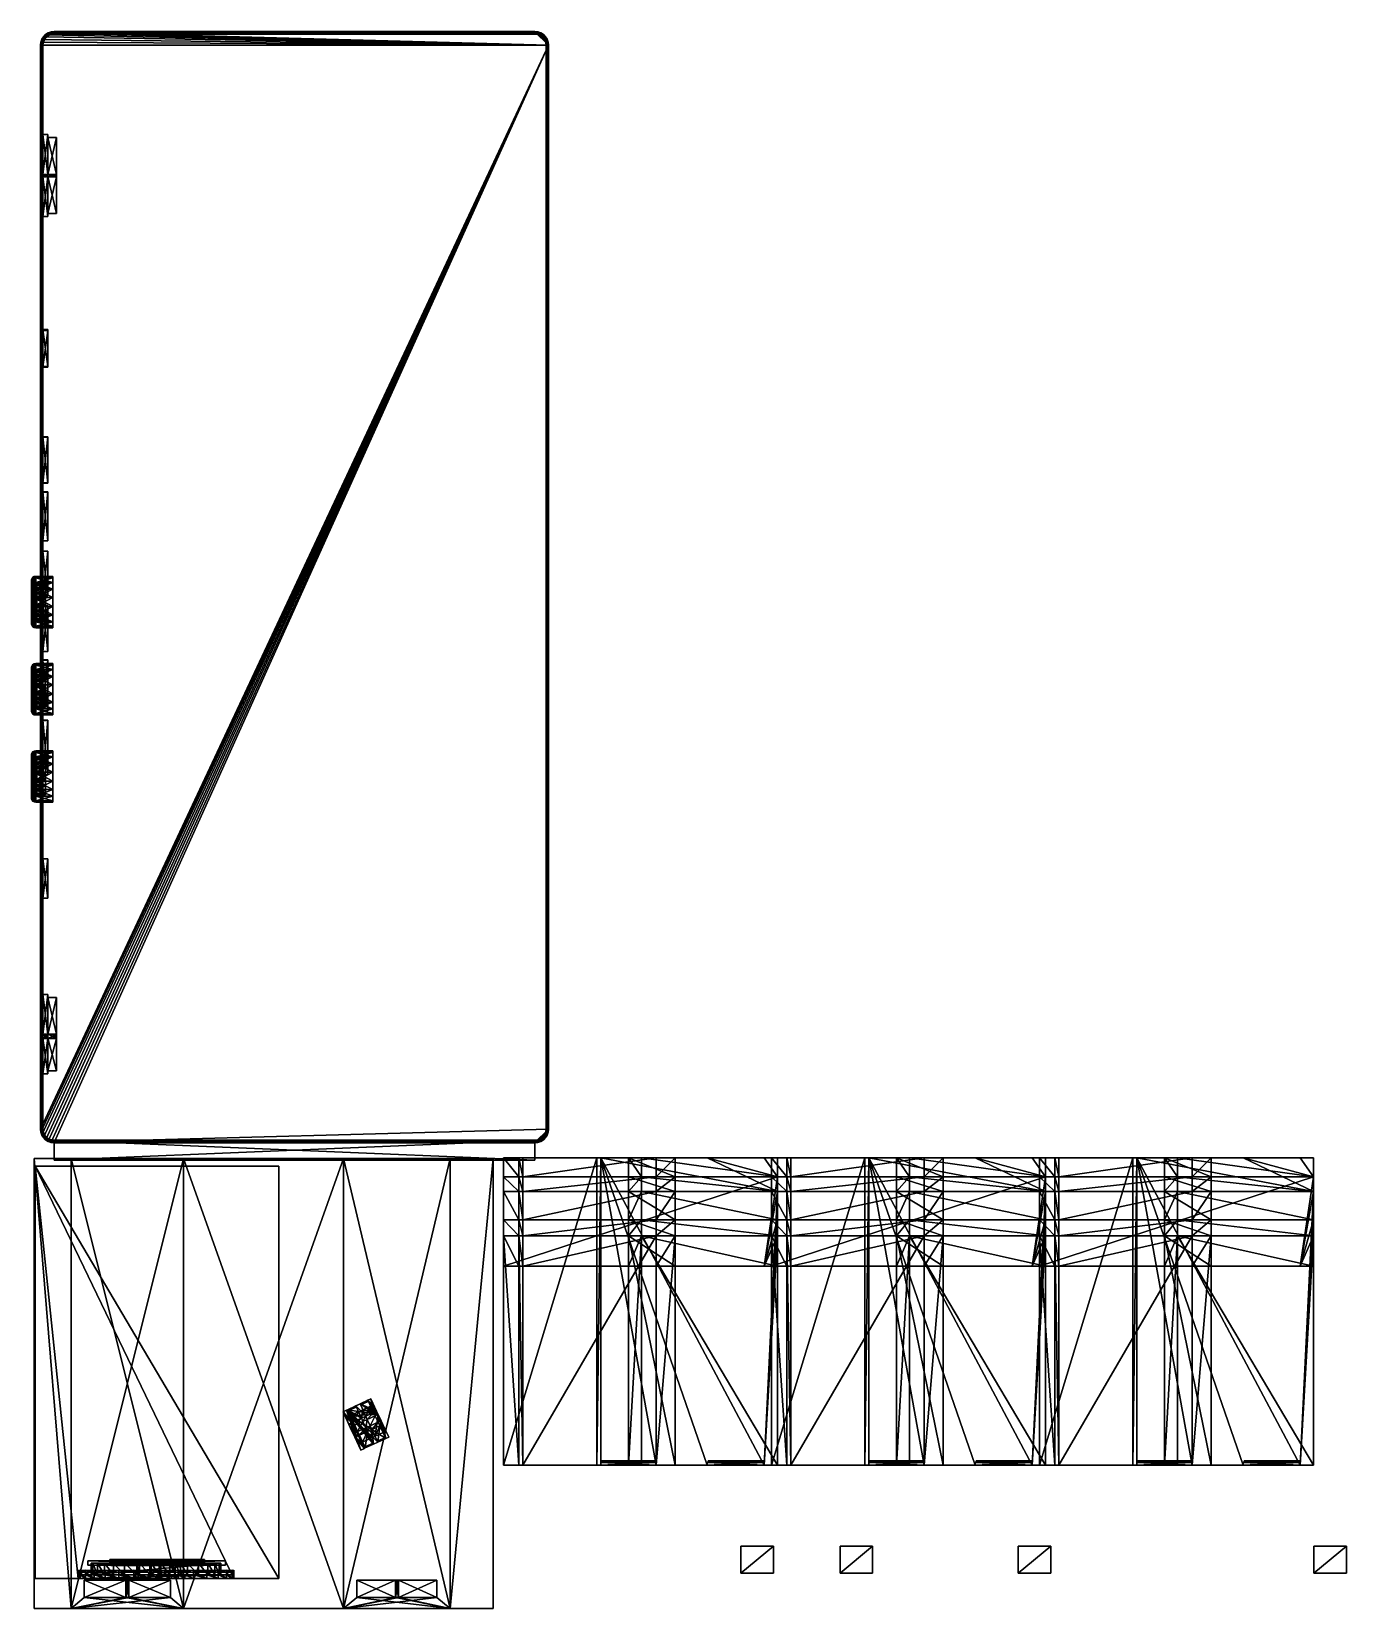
# Model space of a CAD drawing. Header units: inches. Extents: x -86905 to 120623, y -35248 to 213746.
import ezdxf

# ---------------------------------------------------------------- set-up
doc = ezdxf.new("R2010")
doc.units = ezdxf.units.IN
doc.header["$MEASUREMENT"] = 0
doc.layers.get('0').update_dxf_attribs({"true_color": 0x911cb1})

msp = doc.modelspace()

# ---------------------------------------------------------------- meshes
at = {"color": 133, "true_color": 0x58c7e1}
mesh = msp.add_polyface(dxfattribs=at)
corners = [(-85110, 211570, 38855), (-85110, 211570, 96514), (-85063, 211977, 96514), (-85110, 211570, 14335), (-85110, 211570, 13115), (-85110, 211570, 1868), (-85110, 211570, -822), (-85063, 211977, -822), (-85063, 211977, 106354), (-85110, 211570, 106354), (-85180, 211574, 106598), (-85132, 211993, 106598), (-85203, 211576, 106843), (-85154, 211998, 106843), (-85314, 211582, 107088), (-85263, 212024, 107088), (-85352, 211584, 108665), (-85300, 212032, 108665), (-85423, 211588, 108965), (-85369, 212049, 108965), (-85510, 211593, 109265), (-85455, 212069, 109265), (-85493, 211592, 109565), (-85438, 212065, 109565), (-85475, 211591, 109865), (-85421, 212061, 109865), (-85110, 197489, 13115), (-85110, 197489, 14335), (-85110, 197489, 1878), (-85110, 197489, -822), (-84352, 197489, 1878), (-84352, 197489, 13115), (-84352, 197489, -822)]
mesh.append_faces([[corners[k] for k in face] for face in [(3, 0, 2, 3), (4, 3, 2, 4), (5, 4, 2, 5), (6, 5, 2, 6)]], dxfattribs={"vtx1": -1, "vtx2": -1, "vtx3": -1, "color": 133})
mesh.append_faces([[corners[k] for k in face] for face in [(7, 6, 2, 7)]], dxfattribs={"vtx1": -1, "vtx3": -1, "color": 133})
mesh.append_faces([[corners[k] for k in face] for face in [(0, 1, 2, 0), (8, 9, 10, 8), (10, 11, 8, 10), (11, 10, 12, 11), (12, 13, 11, 12), (13, 12, 14, 13), (14, 15, 13, 14), (15, 14, 16, 15), (16, 17, 15, 16), (17, 16, 18, 17), (18, 19, 17, 18), (19, 18, 20, 19), (20, 21, 19, 20), (21, 20, 22, 21), (22, 23, 21, 22), (23, 22, 24, 23), (24, 25, 23, 24), (9, 8, 2, 9), (2, 1, 9, 2), (3, 4, 26, 3), (26, 27, 3, 26), (4, 5, 28, 4), (28, 26, 4, 28), (5, 6, 29, 5), (29, 28, 5, 29), (26, 28, 30, 26), (30, 31, 26, 30), (28, 29, 32, 28), (32, 30, 28, 32)]], dxfattribs={"vtx2": -1, "vtx3": -1, "color": 133})
mesh = msp.add_polyface(dxfattribs=at)
corners = [(-5332, 211591, 109865), (-85259, 212512, 109865), (-85421, 212061, 109865), (-85475, 211591, 109865), (-5744, 211977, -822), (-5744, 211977, 96514), (-5698, 211570, 96514), (-5698, 211570, -822), (-5878, 212350, -822), (-5698, 211570, 106354), (-5744, 211977, 106354), (-5676, 211993, 106598), (-5627, 211574, 106598), (-5653, 211998, 106843), (-5604, 211576, 106843), (-5544, 212024, 107088), (-5493, 211582, 107088), (-5507, 212032, 108665), (-5455, 211584, 108665), (-5438, 212049, 108965), (-5385, 211588, 108965), (-5352, 212069, 109265), (-5297, 211593, 109265), (-5369, 212065, 109565), (-5315, 211592, 109565), (-5386, 212061, 109865), (-82988, 190822, 12632), (-82988, 190857, 1884), (-82988, 185020, 1888), (-82988, 190857, -339), (-82988, 185020, -339), (-82988, 197006, 12632), (-82988, 197006, 1878), (-82988, 191198, 1883), (-82988, 191189, 12632), (-82988, 197006, -339), (-82988, 191184, -339), (-83145, 190822, 12632), (-83145, 191189, 12632), (-83145, 191198, 1883), (-83145, 191184, -339), (-83145, 190857, 1884)]
mesh.append_faces([[corners[k] for k in face] for face in [(0, 1, 2, 0), (0, 2, 3, 0)]], dxfattribs={"vtx0": -1, "vtx2": -1, "vtx3": -1, "color": 133})
mesh.append_faces([[corners[k] for k in face] for face in [(4, 5, 6, 4), (6, 7, 4, 6), (5, 4, 8, 5), (9, 10, 11, 9), (11, 12, 9, 11), (12, 11, 13, 12), (13, 14, 12, 13), (14, 13, 15, 14), (15, 16, 14, 15), (16, 15, 17, 16), (17, 18, 16, 17), (18, 17, 19, 18), (19, 20, 18, 19), (20, 19, 21, 20), (21, 22, 20, 21), (22, 21, 23, 22), (23, 24, 22, 23), (24, 23, 25, 24), (25, 0, 24, 25), (10, 9, 6, 10), (6, 5, 10, 6), (26, 27, 28, 26), (27, 29, 30, 27), (31, 32, 33, 31), (33, 34, 31, 33), (32, 35, 36, 32), (36, 33, 32, 36), (27, 26, 37, 27), (26, 34, 38, 26), (34, 33, 39, 34), (33, 36, 40, 33), (29, 27, 41, 29)]], dxfattribs={"vtx2": -1, "vtx3": -1, "color": 133})
mesh = msp.add_polyface(dxfattribs=at)
corners = [(-84929, 212350, -822), (-84929, 212350, 96514), (-84719, 212680, 96514), (-84719, 212680, -822), (-85063, 211977, -822), (-85063, 211977, 96514), (-84719, 212680, 106354), (-84929, 212350, 106354), (-84993, 212381, 106598), (-84775, 212724, 106598), (-85063, 211977, 106354), (-85132, 211993, 106598), (-85014, 212392, 106843), (-84793, 212739, 106843), (-85154, 211998, 106843), (-85114, 212441, 107088), (-84880, 212809, 107088), (-85263, 212024, 107088), (-85148, 212458, 108665), (-84910, 212832, 108665), (-85300, 212032, 108665), (-85212, 212489, 108965), (-85369, 212049, 108965), (-85455, 212069, 109265), (-85291, 212528, 109265), (-85438, 212065, 109565), (-85275, 212520, 109565), (-85421, 212061, 109865), (-85259, 212512, 109865)]
mesh.append_faces([[corners[k] for k in face] for face in [(0, 1, 2, 0), (2, 3, 0, 2), (4, 5, 1, 4), (1, 0, 4, 1), (6, 7, 8, 6), (8, 9, 6, 8), (7, 10, 11, 7), (11, 8, 7, 11), (9, 8, 12, 9), (12, 13, 9, 12), (8, 11, 14, 8), (14, 12, 8, 14), (13, 12, 15, 13), (15, 16, 13, 15), (12, 14, 17, 12), (17, 15, 12, 17), (16, 15, 18, 16), (18, 19, 16, 18), (15, 17, 20, 15), (20, 18, 15, 20), (19, 18, 21, 19), (18, 20, 22, 18), (22, 21, 18, 22), (21, 22, 23, 21), (23, 24, 21, 23), (24, 23, 25, 24), (25, 26, 24, 25), (26, 25, 27, 26), (27, 28, 26, 27), (7, 6, 2, 7), (2, 1, 7, 2), (10, 7, 1, 10), (1, 5, 10, 1)]], dxfattribs={"vtx2": -1, "vtx3": -1, "color": 133})
mesh = msp.add_polyface(dxfattribs=at)
corners = [(-84719, 212680, -822), (-84719, 212680, 96514), (-84445, 212955, 96514), (-84445, 212955, -822), (-84445, 212955, 106354), (-84719, 212680, 106354), (-84775, 212724, 106598), (-84489, 213010, 106598), (-84793, 212739, 106843), (-84503, 213028, 106843), (-84880, 212809, 107088), (-84573, 213115, 107088), (-84910, 212832, 108665), (-84597, 213145, 108665), (-84642, 213200, 108965), (-84253, 213447, 108965), (-84222, 213383, 108665), (-84965, 212877, 108965), (-85212, 212489, 108965), (-84697, 213269, 109265), (-84292, 213526, 109265), (-85034, 212932, 109265), (-85291, 212528, 109265), (-84686, 213255, 109565), (-84284, 213511, 109565), (-85020, 212921, 109565), (-85275, 212520, 109565), (-84675, 213242, 109865), (-84277, 213495, 109865), (-85006, 212910, 109865), (-85259, 212512, 109865)]
mesh.append_faces([[corners[k] for k in face] for face in [(0, 1, 2, 0), (2, 3, 0, 2), (4, 5, 6, 4), (6, 7, 4, 6), (7, 6, 8, 7), (8, 9, 7, 8), (9, 8, 10, 9), (10, 11, 9, 10), (11, 10, 12, 11), (12, 13, 11, 12), (14, 15, 16, 14), (13, 12, 17, 13), (17, 14, 13, 17), (18, 17, 12, 18), (15, 14, 19, 15), (19, 20, 15, 19), (14, 17, 21, 14), (21, 19, 14, 21), (17, 18, 22, 17), (22, 21, 17, 22), (20, 19, 23, 20), (23, 24, 20, 23), (19, 21, 25, 19), (25, 23, 19, 25), (21, 22, 26, 21), (26, 25, 21, 26), (24, 23, 27, 24), (27, 28, 24, 27), (23, 25, 29, 23), (29, 27, 23, 29), (25, 26, 30, 25), (30, 29, 25, 30), (5, 4, 2, 5), (2, 1, 5, 2)]], dxfattribs={"vtx2": -1, "vtx3": -1, "color": 133})
mesh = msp.add_polyface(dxfattribs=at)
corners = [(-5332, 211591, 109865), (-7451, 213710, 109865), (-83356, 213710, 109865), (-83825, 213656, 109865), (-84277, 213495, 109865), (-84675, 213242, 109865), (-85006, 212910, 109865), (-85259, 212512, 109865), (-7066, 213298, -822), (-7066, 213298, 96514), (-6692, 213164, 96514), (-7472, 213345, -822), (-7472, 213345, 96514), (-83335, 213345, -822), (-7066, 213298, 106354), (-7472, 213345, 106354), (-7468, 213415, 106598), (-7050, 213367, 106598), (-7467, 213438, 106843), (-7044, 213390, 106843), (-7460, 213550, 107088), (-7019, 213499, 107088), (-7458, 213587, 108665), (-7010, 213536, 108665), (-7454, 213658, 108965), (-6994, 213605, 108965), (-7449, 213746, 109265), (-6974, 213691, 109265), (-7450, 213728, 109565), (-6978, 213674, 109565), (-83358, 213746, 109265), (-83357, 213728, 109565), (-6982, 213656, 109865), (-6692, 213164, 106354)]
mesh.append_faces([[corners[k] for k in face] for face in [(0, 1, 2, 0), (0, 2, 3, 0), (0, 3, 4, 0), (0, 4, 5, 0), (0, 5, 6, 0), (0, 6, 7, 0)]], dxfattribs={"vtx0": -1, "vtx2": -1, "vtx3": -1, "color": 133})
mesh.append_faces([[corners[k] for k in face] for face in [(8, 9, 10, 8), (11, 12, 9, 11), (9, 8, 11, 9), (12, 11, 13, 12), (14, 15, 16, 14), (16, 17, 14, 16), (17, 16, 18, 17), (18, 19, 17, 18), (19, 18, 20, 19), (20, 21, 19, 20), (21, 20, 22, 21), (22, 23, 21, 22), (23, 22, 24, 23), (24, 25, 23, 24), (25, 24, 26, 25), (26, 27, 25, 26), (27, 26, 28, 27), (28, 29, 27, 28), (26, 30, 31, 26), (31, 28, 26, 31), (29, 28, 1, 29), (1, 32, 29, 1), (28, 31, 2, 28), (2, 1, 28, 2), (14, 33, 10, 14), (10, 9, 14, 10), (15, 14, 9, 15), (9, 12, 15, 9)]], dxfattribs={"vtx2": -1, "vtx3": -1, "color": 133})
mesh = msp.add_polyface(dxfattribs=at)
corners = [(-83742, 213298, -822), (-83742, 213298, 96514), (-83335, 213345, 96514), (-84115, 213164, -822), (-84115, 213164, 96514), (-84445, 212955, -822), (-84445, 212955, 96514), (-83742, 213298, 106354), (-84115, 213164, 106354), (-84146, 213228, 106598), (-83758, 213367, 106598), (-84445, 212955, 106354), (-84489, 213010, 106598), (-84156, 213249, 106843), (-83763, 213390, 106843), (-84503, 213028, 106843), (-84205, 213349, 107088), (-83788, 213499, 107088), (-84573, 213115, 107088), (-84222, 213383, 108665), (-83797, 213536, 108665), (-84597, 213145, 108665), (-84253, 213447, 108965), (-83813, 213605, 108965), (-84642, 213200, 108965), (-84292, 213526, 109265), (-83833, 213691, 109265), (-84284, 213511, 109565), (-83829, 213674, 109565), (-84277, 213495, 109865), (-83825, 213656, 109865)]
mesh.append_faces([[corners[k] for k in face] for face in [(0, 1, 2, 0), (3, 4, 1, 3), (1, 0, 3, 1), (5, 6, 4, 5), (4, 3, 5, 4), (7, 8, 9, 7), (9, 10, 7, 9), (8, 11, 12, 8), (12, 9, 8, 12), (10, 9, 13, 10), (13, 14, 10, 13), (9, 12, 15, 9), (15, 13, 9, 15), (14, 13, 16, 14), (16, 17, 14, 16), (13, 15, 18, 13), (18, 16, 13, 18), (17, 16, 19, 17), (19, 20, 17, 19), (16, 18, 21, 16), (21, 19, 16, 21), (20, 19, 22, 20), (22, 23, 20, 22), (19, 21, 24, 19), (23, 22, 25, 23), (25, 26, 23, 25), (26, 25, 27, 26), (27, 28, 26, 27), (28, 27, 29, 28), (29, 30, 28, 29), (8, 7, 1, 8), (1, 4, 8, 1), (11, 8, 4, 11), (4, 6, 11, 4)]], dxfattribs={"vtx2": -1, "vtx3": -1, "color": 133})
mesh = msp.add_polyface(dxfattribs=at)
corners = [(-83335, 213345, -822), (-83335, 213345, 96514), (-7472, 213345, 96514), (-83742, 213298, -822), (-7472, 213345, 106354), (-83335, 213345, 106354), (-83339, 213415, 106598), (-7468, 213415, 106598), (-83742, 213298, 106354), (-83758, 213367, 106598), (-83340, 213438, 106843), (-7467, 213438, 106843), (-83763, 213390, 106843), (-83347, 213550, 107088), (-7460, 213550, 107088), (-83788, 213499, 107088), (-83349, 213587, 108665), (-7458, 213587, 108665), (-83797, 213536, 108665), (-83353, 213658, 108965), (-7454, 213658, 108965), (-83813, 213605, 108965), (-83358, 213746, 109265), (-7449, 213746, 109265), (-83833, 213691, 109265), (-83829, 213674, 109565), (-83357, 213728, 109565), (-83825, 213656, 109865), (-83356, 213710, 109865), (-83742, 213298, 96514)]
mesh.append_faces([[corners[k] for k in face] for face in [(0, 1, 2, 0), (1, 0, 3, 1), (4, 5, 6, 4), (6, 7, 4, 6), (5, 8, 9, 5), (9, 6, 5, 9), (7, 6, 10, 7), (10, 11, 7, 10), (6, 9, 12, 6), (12, 10, 6, 12), (11, 10, 13, 11), (13, 14, 11, 13), (10, 12, 15, 10), (15, 13, 10, 15), (14, 13, 16, 14), (16, 17, 14, 16), (13, 15, 18, 13), (18, 16, 13, 18), (17, 16, 19, 17), (19, 20, 17, 19), (16, 18, 21, 16), (21, 19, 16, 21), (20, 19, 22, 20), (22, 23, 20, 22), (19, 21, 24, 19), (24, 22, 19, 24), (22, 24, 25, 22), (25, 26, 22, 25), (26, 25, 27, 26), (27, 28, 26, 27), (5, 4, 2, 5), (2, 1, 5, 2), (8, 5, 1, 8), (1, 29, 8, 1)]], dxfattribs={"vtx2": -1, "vtx3": -1, "color": 133})
mesh = msp.add_polyface(dxfattribs=at)
corners = [(-5386, 212061, 109865), (-5548, 212512, 109865), (-6530, 213495, 109865), (-5332, 211591, 109865), (-7451, 213710, 109865), (-5878, 212350, -822), (-5878, 212350, 96514), (-5744, 211977, 96514), (-6088, 212680, -822), (-6088, 212680, 96514), (-5744, 211977, 106354), (-5878, 212350, 106354), (-5815, 212381, 106598), (-5676, 211993, 106598), (-6088, 212680, 106354), (-6033, 212724, 106598), (-5794, 212392, 106843), (-5653, 211998, 106843), (-6014, 212739, 106843), (-5693, 212441, 107088), (-5544, 212024, 107088), (-5927, 212809, 107088), (-5659, 212458, 108665), (-5507, 212032, 108665), (-5898, 212832, 108665), (-5595, 212489, 108965), (-5438, 212049, 108965), (-5842, 212877, 108965), (-5516, 212528, 109265), (-5352, 212069, 109265), (-5532, 212520, 109565), (-5369, 212065, 109565)]
mesh.append_faces([[corners[k] for k in face] for face in [(0, 1, 2, 0), (3, 0, 4, 3)]], dxfattribs={"vtx1": -1, "vtx2": -1, "vtx3": -1, "color": 133})
mesh.append_faces([[corners[k] for k in face] for face in [(5, 6, 7, 5), (8, 9, 6, 8), (6, 5, 8, 6), (10, 11, 12, 10), (12, 13, 10, 12), (11, 14, 15, 11), (15, 12, 11, 15), (13, 12, 16, 13), (16, 17, 13, 16), (12, 15, 18, 12), (18, 16, 12, 18), (17, 16, 19, 17), (19, 20, 17, 19), (16, 18, 21, 16), (21, 19, 16, 21), (20, 19, 22, 20), (22, 23, 20, 22), (19, 21, 24, 19), (24, 22, 19, 24), (23, 22, 25, 23), (25, 26, 23, 25), (22, 24, 27, 22), (26, 25, 28, 26), (28, 29, 26, 28), (29, 28, 30, 29), (30, 31, 29, 30), (31, 30, 1, 31), (1, 0, 31, 1), (11, 10, 7, 11), (7, 6, 11, 7), (14, 11, 6, 14), (6, 9, 14, 6)]], dxfattribs={"vtx2": -1, "vtx3": -1, "color": 133})
mesh = msp.add_polyface(dxfattribs=at)
corners = [(-5801, 212910, 109865), (-6133, 213242, 109865), (-6530, 213495, 109865), (-5548, 212512, 109865), (-5386, 212061, 109865), (-6982, 213656, 109865), (-7451, 213710, 109865), (-6363, 212955, -822), (-6363, 212955, 96514), (-6088, 212680, 96514), (-6088, 212680, -822), (-6088, 212680, 106354), (-6363, 212955, 106354), (-6318, 213010, 106598), (-6033, 212724, 106598), (-6304, 213028, 106843), (-6014, 212739, 106843), (-6234, 213115, 107088), (-5927, 212809, 107088), (-6210, 213145, 108665), (-5898, 212832, 108665), (-5842, 212877, 108965), (-5595, 212489, 108965), (-5659, 212458, 108665), (-6166, 213200, 108965), (-5773, 212932, 109265), (-5516, 212528, 109265), (-6111, 213269, 109265), (-5787, 212921, 109565), (-5532, 212520, 109565), (-6122, 213255, 109565), (-6515, 213526, 109265), (-6523, 213511, 109565)]
mesh.append_faces([[corners[k] for k in face] for face in [(4, 2, 5, 4), (4, 5, 6, 4)]], dxfattribs={"vtx0": -1, "vtx2": -1, "vtx3": -1, "color": 133})
mesh.append_faces([[corners[k] for k in face] for face in [(3, 0, 2, 3)]], dxfattribs={"vtx1": -1, "vtx2": -1, "vtx3": -1, "color": 133})
mesh.append_faces([[corners[k] for k in face] for face in [(0, 1, 2, 0), (7, 8, 9, 7), (9, 10, 7, 9), (11, 12, 13, 11), (13, 14, 11, 13), (14, 13, 15, 14), (15, 16, 14, 15), (16, 15, 17, 16), (17, 18, 16, 17), (18, 17, 19, 18), (19, 20, 18, 19), (21, 22, 23, 21), (20, 19, 24, 20), (24, 21, 20, 24), (22, 21, 25, 22), (25, 26, 22, 25), (21, 24, 27, 21), (27, 25, 21, 27), (26, 25, 28, 26), (28, 29, 26, 28), (25, 27, 30, 25), (30, 28, 25, 30), (27, 31, 32, 27), (32, 30, 27, 32), (29, 28, 0, 29), (0, 3, 29, 0), (28, 30, 1, 28), (1, 0, 28, 1), (30, 32, 2, 30), (12, 11, 9, 12), (9, 8, 12, 9)]], dxfattribs={"vtx2": -1, "vtx3": -1, "color": 133})
mesh = msp.add_polyface(dxfattribs=at)
corners = [(-6692, 213164, -822), (-6692, 213164, 96514), (-6363, 212955, 96514), (-6363, 212955, -822), (-7066, 213298, -822), (-6363, 212955, 106354), (-6692, 213164, 106354), (-6661, 213228, 106598), (-6318, 213010, 106598), (-7066, 213298, 106354), (-7050, 213367, 106598), (-6651, 213249, 106843), (-6304, 213028, 106843), (-7044, 213390, 106843), (-6602, 213349, 107088), (-6234, 213115, 107088), (-7019, 213499, 107088), (-6585, 213383, 108665), (-6210, 213145, 108665), (-7010, 213536, 108665), (-6554, 213447, 108965), (-6166, 213200, 108965), (-6994, 213605, 108965), (-6515, 213526, 109265), (-6111, 213269, 109265), (-6974, 213691, 109265), (-6978, 213674, 109565), (-6523, 213511, 109565), (-6530, 213495, 109865), (-6133, 213242, 109865), (-6122, 213255, 109565), (-6982, 213656, 109865)]
mesh.append_faces([[corners[k] for k in face] for face in [(0, 1, 2, 0), (2, 3, 0, 2), (1, 0, 4, 1), (5, 6, 7, 5), (7, 8, 5, 7), (6, 9, 10, 6), (10, 7, 6, 10), (8, 7, 11, 8), (11, 12, 8, 11), (7, 10, 13, 7), (13, 11, 7, 13), (12, 11, 14, 12), (14, 15, 12, 14), (11, 13, 16, 11), (16, 14, 11, 16), (15, 14, 17, 15), (17, 18, 15, 17), (14, 16, 19, 14), (19, 17, 14, 19), (18, 17, 20, 18), (20, 21, 18, 20), (17, 19, 22, 17), (22, 20, 17, 22), (21, 20, 23, 21), (23, 24, 21, 23), (20, 22, 25, 20), (25, 23, 20, 25), (23, 25, 26, 23), (26, 27, 23, 26), (28, 29, 30, 28), (27, 26, 31, 27), (31, 28, 27, 31), (6, 5, 2, 6), (2, 1, 6, 2)]], dxfattribs={"vtx2": -1, "vtx3": -1, "color": 133})
mesh = msp.add_polyface(dxfattribs=at)
corners = [(-85110, 40456, 96514), (-85110, 211570, 38855), (-85110, 151049, 38855), (-85110, 114483, -822), (-85110, 106513, -822), (-85110, 106510, 2038), (-85110, 114489, 2021), (-86509, 109190, 82011), (-86509, 110586, 82011), (-86246, 110592, 81975), (-86509, 110586, 89926), (-86509, 111897, 89449), (-86771, 111826, 89325), (-86771, 110561, 89785), (-86509, 111897, 82488), (-86771, 110561, 82152), (-86771, 111826, 82613), (-86771, 109215, 82152), (-86905, 111663, 89043), (-86905, 110504, 89465), (-86905, 110504, 82472), (-86905, 111663, 82894), (-86905, 109272, 82472), (-86723, 111500, 88762), (-86723, 110448, 89145), (-86723, 110448, 82793), (-86723, 111500, 83176), (-86723, 109328, 82793), (-86541, 111338, 88480), (-86541, 110392, 88824), (-86541, 110392, 83113), (-86541, 111338, 83457), (-86541, 109384, 83113), (-86074, 111338, 88480), (-86074, 110392, 88824), (-86074, 110392, 83113), (-86074, 111338, 83457), (-84706, 111338, 88480), (-84706, 110392, 83113)]
mesh.append_faces([[corners[k] for k in face] for face in [(0, 1, 2, 0)]], dxfattribs={"vtx0": -1, "vtx2": -1, "vtx3": -1, "color": 133})
mesh.append_faces([[corners[k] for k in face] for face in [(3, 4, 5, 3), (5, 6, 3, 5), (7, 8, 9, 7), (10, 11, 12, 10), (12, 13, 10, 12), (14, 8, 15, 14), (15, 16, 14, 15), (8, 7, 17, 8), (17, 15, 8, 17), (13, 12, 18, 13), (18, 19, 13, 18), (16, 15, 20, 16), (20, 21, 16, 20), (15, 17, 22, 15), (22, 20, 15, 22), (19, 18, 23, 19), (23, 24, 19, 23), (21, 20, 25, 21), (25, 26, 21, 25), (20, 22, 27, 20), (27, 25, 20, 27), (24, 23, 28, 24), (28, 29, 24, 28), (26, 25, 30, 26), (30, 31, 26, 30), (25, 27, 32, 25), (32, 30, 25, 32), (29, 28, 33, 29), (33, 34, 29, 33), (31, 30, 35, 31), (35, 36, 31, 35), (34, 33, 37, 34), (36, 35, 38, 36)]], dxfattribs={"vtx2": -1, "vtx3": -1, "color": 133})
mesh = msp.add_polyface(dxfattribs=at)
corners = [(-85203, 211576, 106843), (-85203, 40451, 106843), (-85314, 40444, 107088), (-85314, 211582, 107088), (-85352, 211584, 108665), (-85352, 40442, 108665), (-85423, 40438, 108965), (-85423, 211588, 108965), (-85510, 40433, 109265), (-85510, 211593, 109265), (-85110, 124641, 38855), (-85110, 124652, 14335), (-85110, 123107, 14335), (-85110, 124663, 13115), (-85110, 123115, 13115), (-85110, 124687, -822), (-85110, 123124, -822), (-85110, 123123, 2002), (-85110, 124682, 1999), (-86246, 122961, 81975), (-86246, 124369, 81975), (-83551, 124369, 81975), (-86246, 125693, 82456), (-83551, 125693, 82456), (-86246, 125693, 89481), (-86246, 124369, 89963), (-83551, 124369, 89963), (-86246, 122961, 89963), (-83551, 122961, 89963), (-86074, 124169, 88824), (-86074, 123162, 88824), (-86541, 123162, 88824), (-86074, 125115, 88480), (-86541, 124169, 88824), (-86074, 125887, 87833), (-86541, 125115, 88480), (-86074, 125115, 83457), (-86074, 125887, 84105), (-86541, 125887, 84105), (-86074, 124169, 83113), (-86541, 125115, 83457), (-86074, 123162, 83113), (-86541, 124169, 83113), (-84706, 124169, 88824), (-84706, 123162, 88824), (-84706, 125115, 88480), (-84706, 125887, 87833), (-84706, 125115, 83457), (-84706, 125887, 84105), (-84706, 124169, 83113), (-84706, 123162, 83113)]
mesh.append_faces([[corners[k] for k in face] for face in [(0, 1, 2, 0), (2, 3, 0, 2), (4, 5, 6, 4), (6, 7, 4, 6), (7, 6, 8, 7), (8, 9, 7, 8), (10, 11, 12, 10), (11, 13, 14, 11), (15, 16, 17, 15), (17, 18, 15, 17), (14, 13, 18, 14), (18, 17, 14, 18), (19, 20, 21, 19), (20, 22, 23, 20), (24, 25, 26, 24), (25, 27, 28, 25), (29, 30, 31, 29), (32, 29, 33, 32), (34, 32, 35, 34), (36, 37, 38, 36), (39, 36, 40, 39), (41, 39, 42, 41), (30, 29, 43, 30), (43, 44, 30, 43), (29, 32, 45, 29), (45, 43, 29, 45), (32, 34, 46, 32), (46, 45, 32, 46), (37, 36, 47, 37), (47, 48, 37, 47), (36, 39, 49, 36), (49, 47, 36, 49), (39, 41, 50, 39), (50, 49, 39, 50)]], dxfattribs={"vtx2": -1, "vtx3": -1, "color": 133})
mesh = msp.add_polyface(dxfattribs=at)
corners = [(-85110, 211570, 106354), (-85110, 40456, 106354), (-85180, 40452, 106598), (-85180, 211574, 106598), (-85203, 40451, 106843), (-85203, 211576, 106843), (-85314, 211582, 107088), (-85314, 40444, 107088), (-85352, 40442, 108665), (-85352, 211584, 108665), (-85510, 211593, 109265), (-85510, 40433, 109265), (-85493, 40434, 109565), (-85493, 211592, 109565), (-85475, 40435, 109865), (-85475, 211591, 109865), (-85110, 211570, 96514), (-85110, 40456, 96514), (-85110, 211570, 38855), (-85110, 124663, 13115), (-85110, 124652, 14335), (-85110, 131679, 14335), (-85110, 131696, -822), (-85110, 124687, -822), (-85110, 124682, 1999), (-85110, 131694, 1983), (-86246, 125693, 82456), (-86246, 126772, 83362), (-83551, 126772, 83362), (-86246, 127476, 84582), (-83551, 127476, 84582), (-86246, 127721, 85969), (-83551, 127721, 85969), (-86246, 127476, 87356), (-83551, 127476, 87356), (-86246, 126772, 88575), (-83551, 126772, 88575), (-86246, 125693, 89481), (-83551, 125693, 89481), (-86074, 126390, 86960), (-86074, 125887, 87833), (-86541, 125887, 87833), (-86074, 126565, 85969), (-86541, 126390, 86960), (-86074, 126390, 84977), (-86541, 126565, 85969), (-86074, 125887, 84105), (-86541, 126390, 84977), (-84706, 126390, 86960), (-84706, 125887, 87833), (-84706, 126565, 85969), (-84706, 126390, 84977), (-84706, 125887, 84105)]
mesh.append_faces([[corners[k] for k in face] for face in [(0, 1, 2, 0), (2, 3, 0, 2), (3, 2, 4, 3), (4, 5, 3, 4), (6, 7, 8, 6), (8, 9, 6, 8), (10, 11, 12, 10), (12, 13, 10, 12), (13, 12, 14, 13), (14, 15, 13, 14), (1, 0, 16, 1), (16, 17, 1, 16), (17, 16, 18, 17), (19, 20, 21, 19), (22, 23, 24, 22), (24, 25, 22, 24), (26, 27, 28, 26), (27, 29, 30, 27), (29, 31, 32, 29), (31, 33, 34, 31), (33, 35, 36, 33), (35, 37, 38, 35), (39, 40, 41, 39), (42, 39, 43, 42), (44, 42, 45, 44), (46, 44, 47, 46), (40, 39, 48, 40), (48, 49, 40, 48), (39, 42, 50, 39), (50, 48, 39, 50), (42, 44, 51, 42), (51, 50, 42, 51), (44, 46, 52, 44), (52, 51, 44, 52)]], dxfattribs={"vtx2": -1, "vtx3": -1, "color": 133})
mesh = msp.add_polyface(dxfattribs=at)
corners = [(-5332, 211591, 109865), (-85475, 40435, 109865), (-85421, 39966, 109865), (-85259, 39514, 109865), (-85006, 39116, 109865), (-84675, 38785, 109865), (-84277, 38532, 109865), (-83825, 38370, 109865), (-83356, 38316, 109865), (-5698, 40456, 106354), (-5698, 211570, 106354), (-5627, 211574, 106598), (-5627, 40452, 106598), (-5604, 211576, 106843), (-5604, 40451, 106843), (-5493, 211582, 107088), (-5493, 40444, 107088), (-5455, 211584, 108665), (-5455, 40442, 108665), (-5385, 211588, 108965), (-5385, 40438, 108965), (-5297, 211593, 109265), (-5297, 40433, 109265), (-5315, 211592, 109565), (-5315, 40434, 109565), (-5332, 40435, 109865), (-5698, 40456, 96514), (-5698, 211570, 96514), (-83551, 126772, 88575), (-83551, 125693, 89481), (-83551, 124369, 89963), (-83551, 122961, 89963), (-83551, 121637, 89481), (-83551, 126772, 83362), (-83551, 121637, 82456), (-83551, 120558, 88575), (-83551, 119854, 87356), (-83551, 119854, 84582), (-83551, 119610, 85969)]
mesh.append_faces([[corners[k] for k in face] for face in [(28, 30, 32, 28), (33, 28, 32, 33), (34, 33, 32, 34), (34, 32, 36, 34), (37, 34, 36, 37)]], dxfattribs={"vtx0": -1, "vtx1": -1, "vtx2": -1, "vtx3": -1, "color": 133})
mesh.append_faces([[corners[k] for k in face] for face in [(0, 1, 2, 0), (0, 2, 3, 0), (0, 3, 4, 0), (0, 4, 5, 0), (0, 5, 6, 0), (0, 6, 7, 0), (0, 7, 8, 0)]], dxfattribs={"vtx0": -1, "vtx2": -1, "vtx3": -1, "color": 133})
mesh.append_faces([[corners[k] for k in face] for face in [(38, 37, 36, 38)]], dxfattribs={"vtx1": -1, "vtx3": -1, "color": 133})
mesh.append_faces([[corners[k] for k in face] for face in [(9, 10, 11, 9), (11, 12, 9, 11), (12, 11, 13, 12), (13, 14, 12, 13), (14, 13, 15, 14), (15, 16, 14, 15), (16, 15, 17, 16), (17, 18, 16, 17), (18, 17, 19, 18), (19, 20, 18, 19), (20, 19, 21, 20), (21, 22, 20, 21), (22, 21, 23, 22), (23, 24, 22, 23), (24, 23, 0, 24), (0, 25, 24, 0), (10, 9, 26, 10), (26, 27, 10, 26), (28, 29, 30, 28), (30, 31, 32, 30), (32, 35, 36, 32)]], dxfattribs={"vtx2": -1, "vtx3": -1, "color": 133})
mesh = msp.add_polyface(dxfattribs=at)
corners = [(-5332, 211591, 109865), (-85475, 211591, 109865), (-85475, 40435, 109865), (-5698, 211570, -822), (-5698, 211570, 96514), (-5698, 40456, 96514), (-84352, 131696, 38855), (-84352, 131679, 14335), (-84352, 124652, 14335), (-84352, 141007, 38855), (-84352, 141028, 14335), (-84352, 133334, 14335), (-84352, 133342, 38855), (-84352, 149733, 38855), (-84352, 149707, 14335), (-84352, 142463, 14335), (-84352, 142454, 38855), (-84352, 133341, 13115), (-84352, 141041, 13115), (-84352, 141051, 1963), (-84352, 133342, 1980), (-84352, 142465, 13115), (-84352, 149720, 13115), (-84352, 149730, 1944), (-84352, 142456, 1960), (-85110, 133342, 38855), (-85110, 141007, 38855), (-85110, 142454, 38855), (-85110, 142463, 14335), (-84352, 160853, 1927), (-84352, 160766, 13115), (-84352, 166553, 13115), (-84352, 166685, 1902), (-85110, 166553, 13115), (-85110, 166685, 1902), (-82988, 185020, 1888), (-82988, 185020, 12632), (-82988, 190822, 12632), (-82988, 185020, -339), (-82988, 190857, 1884), (-84352, 184537, -822), (-84352, 190857, -822), (-85110, 190857, -822), (-84352, 184537, 1888), (-85110, 184537, -822), (-84352, 184537, 13115), (-85110, 184537, 1888), (-84352, 190822, 13115), (-85110, 184537, 13115), (-84352, 185020, 1888), (-84352, 185020, -339), (-84352, 185020, 12632), (-84352, 190822, 12632)]
mesh.append_faces([[corners[k] for k in face] for face in [(0, 1, 2, 0)]], dxfattribs={"vtx0": -1, "vtx2": -1, "vtx3": -1, "color": 133})
mesh.append_faces([[corners[k] for k in face] for face in [(3, 4, 5, 3), (6, 7, 8, 6), (9, 10, 11, 9), (11, 12, 9, 11), (13, 14, 15, 13), (15, 16, 13, 15), (17, 18, 19, 17), (19, 20, 17, 19), (21, 22, 23, 21), (23, 24, 21, 23), (9, 12, 25, 9), (10, 9, 26, 10), (13, 16, 27, 13), (16, 15, 28, 16), (29, 30, 31, 29), (31, 32, 29, 31), (32, 31, 33, 32), (29, 32, 34, 29), (35, 36, 37, 35), (38, 35, 39, 38), (40, 41, 42, 40), (43, 40, 44, 43), (45, 43, 46, 45), (47, 45, 48, 47), (40, 43, 49, 40), (49, 50, 40, 49), (43, 45, 51, 43), (51, 49, 43, 51), (45, 47, 52, 45), (50, 49, 35, 50), (35, 38, 50, 35), (49, 51, 36, 49), (36, 35, 49, 36)]], dxfattribs={"vtx2": -1, "vtx3": -1, "color": 133})
mesh = msp.add_polyface(dxfattribs=at)
corners = [(-85110, 151049, 38855), (-85110, 151024, 14335), (-85110, 149707, 14335), (-85110, 149733, 38855), (-85110, 151047, 13115), (-85110, 149720, 13115), (-85110, 151049, -822), (-85110, 149733, -822), (-85110, 149730, 1944), (-85110, 151048, 1941), (-85110, 160700, 17499), (-85110, 160757, 14335), (-85110, 160766, 13115), (-85110, 184537, -822), (-85110, 160853, 1927), (-85110, 166685, 1902), (-85110, 184537, 1888), (-85110, 166456, 17422), (-85110, 211570, 38855), (-85110, 211570, 14335), (-85110, 197489, 14335), (-85110, 191170, 14335), (-85110, 190809, 14335), (-85110, 184537, 14335), (-85110, 166539, 14335), (-85110, 184537, 13115), (-85110, 166553, 13115)]
mesh.append_faces([[corners[k] for k in face] for face in [(13, 9, 15, 13)]], dxfattribs={"vtx0": -1, "vtx1": -1, "vtx2": -1, "vtx3": -1, "color": 133})
mesh.append_faces([[corners[k] for k in face] for face in [(17, 0, 18, 17), (17, 19, 20, 17), (17, 20, 21, 17), (17, 21, 22, 17), (17, 22, 23, 17)]], dxfattribs={"vtx0": -1, "vtx2": -1, "vtx3": -1, "color": 133})
mesh.append_faces([[corners[k] for k in face] for face in [(13, 15, 16, 13), (17, 23, 24, 17)]], dxfattribs={"vtx0": -1, "vtx3": -1, "color": 133})
mesh.append_faces([[corners[k] for k in face] for face in [(0, 1, 2, 0), (2, 3, 0, 2), (1, 4, 5, 1), (5, 2, 1, 5), (6, 7, 8, 6), (8, 9, 6, 8), (1, 0, 10, 1), (10, 11, 1, 10), (11, 12, 4, 11), (4, 1, 11, 4), (13, 6, 9, 13), (9, 14, 15, 9), (5, 4, 9, 5), (9, 8, 5, 9), (4, 12, 14, 4), (14, 9, 4, 14), (17, 10, 0, 17), (23, 25, 26, 23), (26, 24, 23, 26), (25, 16, 15, 25), (15, 26, 25, 15), (12, 11, 24, 12), (24, 26, 12, 24), (17, 24, 11, 17), (11, 10, 17, 11), (25, 23, 22, 25)]], dxfattribs={"vtx2": -1, "vtx3": -1, "color": 133})
mesh = msp.add_polyface(dxfattribs=at)
corners = [(-85110, 166456, 17422), (-85110, 211570, 38855), (-85110, 211570, 14335), (-85110, 190809, 14335), (-85110, 190822, 13115), (-85110, 184537, 13115), (-85110, 191170, 14335), (-85110, 191189, 13115), (-85110, 197489, 14335), (-85110, 197489, 13115), (-85110, 197489, -822), (-85110, 191184, -822), (-84352, 191184, -822), (-84352, 197489, -822), (-85110, 190857, -822), (-84352, 190857, -822), (-84352, 191189, 13115), (-84352, 190822, 13115), (-84352, 197489, 13115), (-84352, 197489, 1878), (-84352, 197006, 1878), (-84352, 197006, 12632), (-84352, 197006, -339), (-84352, 191184, -339), (-84352, 190857, -339), (-84352, 184537, -822), (-84352, 185020, -339), (-84352, 190822, 12632), (-84352, 185020, 12632), (-84352, 184537, 13115), (-84352, 191189, 12632), (-82988, 197006, 1878), (-82988, 197006, -339), (-82988, 191184, -339), (-82988, 190857, -339), (-82988, 185020, -339)]
mesh.append_faces([[corners[k] for k in face] for face in [(0, 1, 2, 0)]], dxfattribs={"vtx0": -1, "vtx2": -1, "vtx3": -1, "color": 133})
mesh.append_faces([[corners[k] for k in face] for face in [(3, 4, 5, 3), (6, 7, 4, 6), (4, 3, 6, 4), (8, 9, 7, 8), (7, 6, 8, 7), (10, 11, 12, 10), (12, 13, 10, 12), (11, 14, 15, 11), (15, 12, 11, 15), (4, 7, 16, 4), (16, 17, 4, 16), (7, 9, 18, 7), (18, 16, 7, 18), (18, 19, 20, 18), (20, 21, 18, 20), (19, 13, 22, 19), (22, 20, 19, 22), (13, 12, 23, 13), (23, 22, 13, 23), (12, 15, 24, 12), (24, 23, 12, 24), (15, 25, 26, 15), (26, 24, 15, 26), (27, 28, 29, 27), (17, 16, 30, 17), (30, 27, 17, 30), (16, 18, 21, 16), (21, 30, 16, 21), (21, 20, 31, 21), (20, 22, 32, 20), (22, 23, 33, 22), (23, 24, 34, 23), (24, 26, 35, 24)]], dxfattribs={"vtx2": -1, "vtx3": -1, "color": 133})
mesh = msp.add_polyface(dxfattribs=at)
corners = [(-5332, 40435, 109865), (-5332, 211591, 109865), (-83356, 38316, 109865), (-7451, 38316, 109865), (-7472, 38681, 96514), (-7472, 38681, -822), (-7066, 38728, -822), (-7472, 35525, -822), (-7472, 35525, 96514), (-83335, 35525, 96514), (-7472, 38681, 106354), (-7066, 38728, 106354), (-7050, 38659, 106598), (-7468, 38611, 106598), (-83335, 38681, 106354), (-83339, 38611, 106598), (-7044, 38637, 106843), (-7467, 38588, 106843), (-83340, 38588, 106843), (-7019, 38528, 107088), (-7460, 38477, 107088), (-83347, 38477, 107088), (-7010, 38491, 108665), (-7458, 38439, 108665), (-83349, 38439, 108665), (-7454, 38368, 108965), (-83353, 38368, 108965), (-7449, 38281, 109265), (-83358, 38281, 109265), (-7066, 38728, 96514), (-83335, 38681, 96514), (-83335, 38681, -822), (-83335, 35525, -822)]
mesh.append_faces([[corners[k] for k in face] for face in [(3, 0, 2, 3)]], dxfattribs={"vtx0": -1, "vtx1": -1, "vtx3": -1, "color": 133})
mesh.append_faces([[corners[k] for k in face] for face in [(0, 1, 2, 0)]], dxfattribs={"vtx1": -1, "vtx2": -1, "vtx3": -1, "color": 133})
mesh.append_faces([[corners[k] for k in face] for face in [(4, 5, 6, 4), (7, 8, 9, 7), (10, 11, 12, 10), (12, 13, 10, 12), (14, 10, 13, 14), (13, 15, 14, 13), (13, 12, 16, 13), (16, 17, 13, 16), (15, 13, 17, 15), (17, 18, 15, 17), (17, 16, 19, 17), (19, 20, 17, 19), (18, 17, 20, 18), (20, 21, 18, 20), (20, 19, 22, 20), (22, 23, 20, 22), (21, 20, 23, 21), (23, 24, 21, 23), (24, 23, 25, 24), (25, 26, 24, 25), (26, 25, 27, 26), (27, 28, 26, 27), (11, 10, 4, 11), (4, 29, 11, 4), (10, 14, 30, 10), (30, 4, 10, 30), (31, 5, 7, 31), (7, 32, 31, 7), (5, 4, 8, 5), (8, 7, 5, 8), (4, 30, 9, 4), (9, 8, 4, 9)]], dxfattribs={"vtx2": -1, "vtx3": -1, "color": 133})
mesh = msp.add_polyface(dxfattribs=at)
corners = [(-5744, 40049, -822), (-5744, 40049, 96514), (-5878, 39676, 96514), (-5878, 39676, -822), (-5698, 40456, -822), (-5698, 40456, 96514), (-5698, 211570, -822), (-5878, 39676, 106354), (-5744, 40049, 106354), (-5676, 40033, 106598), (-5815, 39645, 106598), (-5698, 40456, 106354), (-5627, 40452, 106598), (-5653, 40028, 106843), (-5794, 39635, 106843), (-5604, 40451, 106843), (-5544, 40003, 107088), (-5693, 39586, 107088), (-5493, 40444, 107088), (-5507, 39994, 108665), (-5659, 39569, 108665), (-5455, 40442, 108665), (-5438, 39978, 108965), (-5385, 40438, 108965), (-5297, 40433, 109265), (-5352, 39958, 109265), (-5315, 40434, 109565), (-5369, 39962, 109565), (-5332, 40435, 109865), (-5386, 39966, 109865)]
mesh.append_faces([[corners[k] for k in face] for face in [(0, 1, 2, 0), (2, 3, 0, 2), (4, 5, 1, 4), (1, 0, 4, 1), (5, 4, 6, 5), (7, 8, 9, 7), (9, 10, 7, 9), (8, 11, 12, 8), (12, 9, 8, 12), (10, 9, 13, 10), (13, 14, 10, 13), (9, 12, 15, 9), (15, 13, 9, 15), (14, 13, 16, 14), (16, 17, 14, 16), (13, 15, 18, 13), (18, 16, 13, 18), (17, 16, 19, 17), (19, 20, 17, 19), (16, 18, 21, 16), (21, 19, 16, 21), (20, 19, 22, 20), (19, 21, 23, 19), (23, 22, 19, 23), (22, 23, 24, 22), (24, 25, 22, 24), (25, 24, 26, 25), (26, 27, 25, 26), (27, 26, 28, 27), (28, 29, 27, 28), (8, 7, 2, 8), (2, 1, 8, 2), (11, 8, 1, 11), (1, 5, 11, 1)]], dxfattribs={"vtx2": -1, "vtx3": -1, "color": 133})
mesh = msp.add_polyface(dxfattribs=at)
corners = [(-83277, 191189, 12632), (-83277, 191198, 1883), (-83277, 190857, 1884), (-83277, 190822, 12632), (-83277, 191184, -339), (-83277, 190857, -339), (-82988, 197006, 1878), (-82988, 197006, 12632), (-84352, 197006, 12632), (-82988, 197006, -339), (-84352, 197006, 1878), (-82988, 191184, -339), (-84352, 197006, -339), (-82988, 190857, -339), (-84352, 191184, -339), (-82988, 185020, -339), (-84352, 190857, -339), (-84352, 185020, 12632), (-84352, 190822, 12632), (-82988, 190822, 12632), (-82988, 185020, 12632), (-84352, 191189, 12632), (-82988, 191189, 12632), (-83145, 190822, 12632), (-83145, 190857, 1884), (-82988, 190857, 1884), (-83145, 191189, 12632), (-83145, 191198, 1883), (-83145, 191184, -339), (-82988, 191198, 1883), (-83145, 190857, -339)]
mesh.append_faces([[corners[k] for k in face] for face in [(0, 1, 2, 0), (2, 3, 0, 2), (1, 4, 5, 1), (5, 2, 1, 5), (6, 7, 8, 6), (9, 6, 10, 9), (11, 9, 12, 11), (13, 11, 14, 13), (15, 13, 16, 15), (17, 18, 19, 17), (19, 20, 17, 19), (18, 21, 22, 18), (22, 19, 18, 22), (21, 8, 7, 21), (7, 22, 21, 7), (23, 24, 25, 23), (26, 23, 19, 26), (27, 26, 22, 27), (28, 27, 29, 28), (11, 13, 30, 11), (30, 28, 11, 30), (24, 30, 13, 24), (24, 23, 3, 24), (3, 2, 24, 3), (23, 26, 0, 23), (0, 3, 23, 0), (26, 27, 1, 26), (1, 0, 26, 1), (27, 28, 4, 27), (4, 1, 27, 4), (28, 30, 5, 28), (5, 4, 28, 5), (30, 24, 2, 30), (2, 5, 30, 2)]], dxfattribs={"vtx2": -1, "vtx3": -1, "color": 133})
mesh = msp.add_polyface(dxfattribs=at)
corners = [(-84352, 131679, 14335), (-84352, 131696, 38855), (-85110, 131696, 38855), (-85110, 133342, 38855), (-85110, 141007, 38855), (-84352, 141007, 38855), (-85110, 141028, 14335), (-84352, 141028, 14335), (-85110, 133334, 14335), (-84352, 133334, 14335), (-84352, 133342, 38855), (-85110, 142454, 38855), (-85110, 149733, 38855), (-84352, 149733, 38855), (-84352, 149707, 14335), (-84352, 142463, 14335), (-85110, 149707, 14335), (-85110, 142463, 14335), (-84352, 142454, 38855), (-85110, 131684, 13115), (-85110, 131694, 1983), (-84352, 131694, 1983), (-84352, 131684, 13115), (-85110, 133341, 13115), (-85110, 141041, 13115), (-84352, 141041, 13115), (-84352, 133341, 13115), (-84352, 141051, 1963), (-85110, 141051, 1963), (-85110, 133342, 1980), (-84352, 133342, 1980), (-84352, 149720, 13115), (-84352, 142465, 13115), (-85110, 142465, 13115), (-84352, 149730, 1944), (-85110, 149720, 13115), (-84352, 142456, 1960), (-85110, 149730, 1944), (-85110, 142456, 1960), (-85110, 160766, 13115), (-85110, 166553, 13115), (-84352, 166553, 13115), (-84352, 160766, 13115), (-85110, 166685, 1902), (-84352, 166685, 1902), (-85110, 160853, 1927), (-84352, 160853, 1927), (-85110, 190857, -822), (-85110, 184537, -822), (-84352, 184537, -822), (-85110, 184537, 1888), (-84352, 184537, 1888), (-85110, 184537, 13115), (-84352, 184537, 13115), (-85110, 190822, 13115), (-84352, 190822, 13115)]
mesh.append_faces([[corners[k] for k in face] for face in [(0, 1, 2, 0), (3, 4, 5, 3), (4, 6, 7, 4), (6, 8, 9, 6), (9, 7, 6, 9), (8, 3, 10, 8), (10, 9, 8, 10), (11, 12, 13, 11), (14, 13, 12, 14), (15, 14, 16, 15), (17, 11, 18, 17), (19, 20, 21, 19), (21, 22, 19, 21), (23, 24, 25, 23), (25, 26, 23, 25), (27, 25, 24, 27), (28, 29, 30, 28), (30, 27, 28, 30), (29, 23, 26, 29), (26, 30, 29, 26), (31, 32, 33, 31), (34, 31, 35, 34), (36, 34, 37, 36), (32, 36, 38, 32), (39, 40, 41, 39), (41, 42, 39, 41), (40, 43, 44, 40), (43, 45, 46, 43), (45, 39, 42, 45), (42, 46, 45, 42), (47, 48, 49, 47), (48, 50, 51, 48), (50, 52, 53, 50), (52, 54, 55, 52)]], dxfattribs={"vtx2": -1, "vtx3": -1, "color": 133})
mesh = msp.add_polyface(dxfattribs=at)
corners = [(-85110, 40456, 96514), (-85110, 151049, 38855), (-85110, 149733, 38855), (-85110, 96367, 38855), (-85110, 96358, 14335), (-85110, 94932, 14335), (-85110, 94895, 38855), (-85110, 96359, 13115), (-85110, 94930, 13115), (-85110, 96381, 2060), (-85110, 96386, -822), (-85110, 94895, -542), (-85110, 94902, 2063), (-86246, 95406, 81975), (-86246, 96815, 81975), (-83551, 96815, 81975), (-86246, 96815, 89963), (-86246, 95406, 89963), (-83551, 95406, 89963), (-86509, 96809, 89926), (-86509, 95413, 89926), (-86771, 96784, 89785), (-86771, 95438, 89785), (-86905, 96727, 89465), (-86905, 95494, 89465), (-86723, 96671, 89145), (-86723, 95551, 89145), (-86541, 95607, 88824), (-86541, 94661, 88480), (-86723, 94498, 88762), (-86541, 96614, 88824), (-86541, 94661, 83457), (-86541, 95607, 83113), (-86723, 95551, 82793), (-86074, 95607, 88824), (-86074, 94661, 88480), (-86074, 96614, 88824), (-86541, 96614, 83113), (-86074, 95607, 83113), (-86074, 96614, 83113), (-86074, 94661, 83457), (-84706, 95607, 88824), (-84706, 94661, 88480), (-84706, 94661, 83457)]
mesh.append_faces([[corners[k] for k in face] for face in [(0, 1, 2, 0)]], dxfattribs={"vtx0": -1, "vtx2": -1, "vtx3": -1, "color": 133})
mesh.append_faces([[corners[k] for k in face] for face in [(3, 4, 5, 3), (5, 6, 3, 5), (4, 7, 8, 4), (8, 5, 4, 8), (9, 10, 11, 9), (11, 12, 9, 11), (8, 7, 9, 8), (9, 12, 8, 9), (13, 14, 15, 13), (16, 17, 18, 16), (17, 16, 19, 17), (19, 20, 17, 19), (20, 19, 21, 20), (21, 22, 20, 21), (22, 21, 23, 22), (23, 24, 22, 23), (24, 23, 25, 24), (25, 26, 24, 25), (27, 28, 29, 27), (26, 25, 30, 26), (30, 27, 26, 30), (31, 32, 33, 31), (28, 27, 34, 28), (34, 35, 28, 34), (27, 30, 36, 27), (36, 34, 27, 36), (37, 32, 38, 37), (38, 39, 37, 38), (32, 31, 40, 32), (40, 38, 32, 40), (35, 34, 41, 35), (41, 42, 35, 41), (38, 40, 43, 38)]], dxfattribs={"vtx2": -1, "vtx3": -1, "color": 133})
mesh = msp.add_polyface(dxfattribs=at)
corners = [(-85110, 40456, 96514), (-85110, 149733, 38855), (-85110, 142454, 38855), (-86246, 92300, 84582), (-86246, 93004, 83362), (-83551, 93004, 83362), (-86246, 93004, 88575), (-86246, 92300, 87356), (-83551, 92300, 87356), (-86509, 93032, 88552), (-86509, 92335, 87343), (-86509, 92335, 84594), (-86509, 93032, 83386), (-86771, 92235, 85969), (-86771, 92469, 84643), (-86771, 92469, 87294), (-86509, 92092, 85969), (-86771, 93142, 88460), (-86771, 93142, 83478), (-86905, 92561, 85969), (-86905, 92775, 84754), (-86905, 92775, 87183), (-86905, 93391, 88251), (-86905, 93391, 83687), (-86723, 92886, 85969), (-86723, 93080, 84866), (-86723, 93080, 87072), (-86723, 93640, 88042), (-86723, 93640, 83896), (-86541, 93211, 85969), (-86541, 93386, 84977), (-86541, 93386, 86960), (-86074, 93211, 85969)]
mesh.append_faces([[corners[k] for k in face] for face in [(0, 1, 2, 0)]], dxfattribs={"vtx0": -1, "vtx2": -1, "vtx3": -1, "color": 133})
mesh.append_faces([[corners[k] for k in face] for face in [(3, 4, 5, 3), (6, 7, 8, 6), (7, 6, 9, 7), (9, 10, 7, 9), (4, 3, 11, 4), (11, 12, 4, 11), (13, 14, 11, 13), (15, 13, 16, 15), (10, 9, 17, 10), (17, 15, 10, 17), (12, 11, 14, 12), (14, 18, 12, 14), (14, 13, 19, 14), (19, 20, 14, 19), (13, 15, 21, 13), (21, 19, 13, 21), (15, 17, 22, 15), (22, 21, 15, 22), (18, 14, 20, 18), (20, 23, 18, 20), (20, 19, 24, 20), (24, 25, 20, 24), (19, 21, 26, 19), (26, 24, 19, 26), (21, 22, 27, 21), (27, 26, 21, 27), (23, 20, 25, 23), (25, 28, 23, 25), (25, 24, 29, 25), (29, 30, 25, 29), (24, 26, 31, 24), (31, 29, 24, 31), (30, 29, 32, 30)]], dxfattribs={"vtx2": -1, "vtx3": -1, "color": 133})
mesh = msp.add_polyface(dxfattribs=at)
corners = [(-85110, 131679, 14335), (-85110, 131684, 13115), (-85110, 124663, 13115), (-85110, 133342, 38855), (-85110, 133334, 14335), (-85110, 131696, 38855), (-85110, 133341, 13115), (-85110, 133342, -822), (-85110, 131696, -822), (-85110, 131694, 1983), (-85110, 133342, 1980), (-85110, 141028, 14335), (-85110, 141041, 13115), (-85110, 141053, -822), (-85110, 141051, 1963), (-85110, 149707, 14335), (-85110, 149720, 13115), (-85110, 142465, 13115), (-85110, 142463, 14335), (-85110, 149733, -822), (-85110, 142454, -822), (-85110, 142456, 1960), (-85110, 149730, 1944), (-85110, 141007, 38855), (-85110, 142454, 38855), (-84352, 131679, 14335), (-85110, 149733, 38855), (-84352, 149707, 14335), (-84352, 142463, 14335), (-84352, 141051, 1963), (-84352, 149720, 13115), (-84352, 149730, 1944), (-84352, 142456, 1960), (-84352, 142465, 13115)]
mesh.append_faces([[corners[k] for k in face] for face in [(0, 1, 2, 0), (3, 4, 0, 3), (0, 5, 3, 0), (4, 6, 1, 4), (1, 0, 4, 1), (7, 8, 9, 7), (9, 10, 7, 9), (11, 12, 6, 11), (6, 4, 11, 6), (13, 7, 10, 13), (10, 14, 13, 10), (15, 16, 17, 15), (17, 18, 15, 17), (19, 20, 21, 19), (21, 22, 19, 21), (13, 14, 21, 13), (21, 20, 13, 21), (12, 11, 18, 12), (18, 17, 12, 18), (11, 23, 24, 11), (24, 18, 11, 24), (1, 6, 10, 1), (10, 9, 1, 10), (12, 17, 21, 12), (21, 14, 12, 21), (5, 0, 25, 5), (26, 15, 27, 26), (15, 18, 28, 15), (12, 14, 29, 12), (17, 16, 30, 17), (16, 22, 31, 16), (22, 21, 32, 22), (21, 17, 33, 21)]], dxfattribs={"vtx2": -1, "vtx3": -1, "color": 133})
mesh = msp.add_polyface(dxfattribs=at)
corners = [(-85110, 40456, 96514), (-85110, 142454, 38855), (-85110, 141007, 38855), (-85110, 133342, 38855), (-85110, 131696, 38855), (-85110, 124641, 38855), (-85110, 123102, 38855), (-85110, 115842, 38855), (-85110, 114522, 38855), (-85110, 106507, 38855), (-85110, 76932, 13115), (-85110, 61690, 13115), (-85110, 76932, 14335), (-85110, 83098, 16965), (-85110, 76932, 16888), (-85110, 94895, 38855), (-85110, 94932, 14335), (-85110, 83098, 14335), (-85110, 94930, 13115), (-85110, 83098, 13115), (-85110, 94902, 2063), (-85110, 83098, 2074), (-85110, 83098, 2014), (-85110, 76932, 2093), (-85110, 61690, 2103), (-85110, 94895, -542), (-85110, 96386, -822), (-86246, 92055, 85969), (-86246, 92300, 84582), (-83551, 92300, 84582), (-86246, 92300, 87356), (-83551, 92055, 85969), (-86509, 92092, 85969), (-86509, 92335, 84594), (-86509, 92335, 87343), (-86771, 92235, 85969), (-86771, 92469, 87294)]
mesh.append_faces([[corners[k] for k in face] for face in [(24, 22, 25, 24)]], dxfattribs={"vtx0": -1, "vtx1": -1, "vtx2": -1, "vtx3": -1, "color": 133})
mesh.append_faces([[corners[k] for k in face] for face in [(0, 1, 2, 0), (0, 2, 3, 0), (0, 3, 4, 0), (0, 4, 5, 0), (0, 5, 6, 0), (0, 6, 7, 0), (0, 7, 8, 0), (0, 8, 9, 0), (13, 15, 16, 13), (22, 20, 25, 22), (24, 25, 26, 24)]], dxfattribs={"vtx0": -1, "vtx2": -1, "vtx3": -1, "color": 133})
mesh.append_faces([[corners[k] for k in face] for face in [(13, 16, 17, 13)]], dxfattribs={"vtx0": -1, "vtx3": -1, "color": 133})
mesh.append_faces([[corners[k] for k in face] for face in [(13, 14, 15, 13)]], dxfattribs={"vtx1": -1, "vtx2": -1, "vtx3": -1, "color": 133})
mesh.append_faces([[corners[k] for k in face] for face in [(10, 11, 12, 10)]], dxfattribs={"vtx1": -1, "vtx3": -1, "color": 133})
mesh.append_faces([[corners[k] for k in face] for face in [(16, 18, 19, 16), (19, 17, 16, 19), (18, 20, 21, 18), (21, 19, 18, 21), (10, 12, 17, 10), (17, 19, 10, 17), (17, 12, 14, 17), (14, 13, 17, 14), (10, 23, 24, 10), (22, 21, 20, 22), (27, 28, 29, 27), (30, 27, 31, 30), (28, 27, 32, 28), (32, 33, 28, 32), (27, 30, 34, 27), (34, 32, 27, 34), (33, 32, 35, 33), (32, 34, 36, 32)]], dxfattribs={"vtx2": -1, "vtx3": -1, "color": 133})
mesh.append_faces([[corners[k] for k in face] for face in [(22, 23, 21, 22)]], dxfattribs={"vtx3": -1, "color": 133})
mesh = msp.add_polyface(dxfattribs=at)
corners = [(-84352, 124652, 14335), (-84352, 124641, 38855), (-84352, 131696, 38855), (-84352, 124663, 13115), (-84352, 131684, 13115), (-84352, 131694, 1983), (-84352, 124682, 1999), (-85110, 123102, 38855), (-85110, 123107, 14335), (-84352, 123107, 14335), (-84352, 123102, 38855), (-85110, 124641, 38855), (-85110, 131696, 38855), (-85110, 131679, 14335), (-85110, 124652, 14335), (-84352, 131679, 14335), (-85110, 123115, 13115), (-85110, 123123, 2002), (-84352, 123123, 2002), (-84352, 123115, 13115), (-85110, 124663, 13115), (-85110, 131684, 13115), (-85110, 131694, 1983), (-85110, 124682, 1999), (-84706, 121444, 87833), (-84706, 122215, 88480), (-84706, 123162, 88824), (-84706, 124169, 88824), (-84706, 125115, 88480), (-84706, 125887, 87833), (-84706, 126390, 86960), (-84706, 126565, 85969), (-84706, 126390, 84977), (-84706, 125887, 84105), (-84706, 125115, 83457), (-84706, 124169, 83113), (-84706, 123162, 83113), (-84706, 122215, 83457), (-84706, 121444, 84105), (-84706, 120765, 85969), (-86074, 123162, 83113), (-86074, 122215, 83457)]
mesh.append_faces([[corners[k] for k in face] for face in [(26, 28, 30, 26), (30, 32, 34, 30), (34, 36, 38, 34), (30, 34, 38, 30), (26, 30, 38, 26), (26, 38, 39, 26)]], dxfattribs={"vtx0": -1, "vtx1": -1, "vtx2": -1, "vtx3": -1, "color": 133})
mesh.append_faces([[corners[k] for k in face] for face in [(0, 1, 2, 0), (3, 4, 5, 3), (5, 6, 3, 5), (7, 8, 9, 7), (9, 10, 7, 9), (11, 12, 2, 11), (2, 1, 11, 2), (13, 14, 0, 13), (0, 15, 13, 0), (14, 11, 1, 14), (1, 0, 14, 1), (16, 17, 18, 16), (18, 19, 16, 18), (20, 21, 4, 20), (4, 3, 20, 4), (22, 23, 6, 22), (6, 5, 22, 6), (23, 20, 3, 23), (3, 6, 23, 3), (24, 25, 26, 24), (26, 27, 28, 26), (28, 29, 30, 28), (30, 31, 32, 30), (32, 33, 34, 32), (34, 35, 36, 34), (36, 37, 38, 36), (37, 36, 40, 37), (38, 37, 41, 38)]], dxfattribs={"vtx2": -1, "vtx3": -1, "color": 133})
mesh = msp.add_polyface(dxfattribs=at)
corners = [(-86246, 126772, 88575), (-86246, 127476, 87356), (-86509, 127441, 87343), (-86509, 126744, 88552), (-86246, 127721, 85969), (-86509, 127684, 85969), (-86246, 127476, 84582), (-86509, 127441, 84594), (-86246, 126772, 83362), (-86509, 126744, 83386), (-86771, 127307, 87294), (-86771, 126634, 88460), (-86771, 127540, 85969), (-86771, 127307, 84643), (-86771, 126634, 83478), (-86905, 127001, 87183), (-86905, 126385, 88251), (-86905, 127215, 85969), (-86905, 127001, 84754), (-86905, 126385, 83687), (-86723, 126696, 87072), (-86723, 126890, 85969), (-86723, 126696, 84866), (-86723, 126136, 83896), (-86541, 126565, 85969), (-86541, 126390, 86960), (-86541, 126390, 84977)]
mesh.append_faces([[corners[k] for k in face] for face in [(0, 1, 2, 0), (2, 3, 0, 2), (1, 4, 5, 1), (5, 2, 1, 5), (4, 6, 7, 4), (7, 5, 4, 7), (6, 8, 9, 6), (9, 7, 6, 9), (3, 2, 10, 3), (10, 11, 3, 10), (2, 5, 12, 2), (12, 10, 2, 12), (5, 7, 13, 5), (13, 12, 5, 13), (7, 9, 14, 7), (14, 13, 7, 14), (11, 10, 15, 11), (15, 16, 11, 15), (10, 12, 17, 10), (17, 15, 10, 17), (12, 13, 18, 12), (18, 17, 12, 18), (13, 14, 19, 13), (19, 18, 13, 19), (16, 15, 20, 16), (15, 17, 21, 15), (21, 20, 15, 21), (17, 18, 22, 17), (22, 21, 17, 22), (18, 19, 23, 18), (20, 21, 24, 20), (24, 25, 20, 24), (21, 22, 26, 21), (26, 24, 21, 26)]], dxfattribs={"vtx2": -1, "vtx3": -1, "color": 133})
mesh = msp.add_polyface(dxfattribs=at)
corners = [(-86246, 124369, 89963), (-86246, 125693, 89481), (-86509, 125674, 89449), (-86246, 126772, 88575), (-86509, 126744, 88552), (-86246, 126772, 83362), (-86246, 125693, 82456), (-86509, 125674, 82488), (-86509, 126744, 83386), (-86246, 124369, 81975), (-86509, 124363, 82011), (-86771, 126634, 88460), (-86771, 125603, 89325), (-86771, 125603, 82613), (-86771, 126634, 83478), (-86905, 126385, 88251), (-86905, 125440, 89043), (-86905, 125440, 82894), (-86905, 126385, 83687), (-86723, 126136, 88042), (-86723, 125278, 88762), (-86723, 126696, 87072), (-86723, 126136, 83896), (-86723, 126696, 84866), (-86905, 127001, 84754), (-86723, 125278, 83176), (-86541, 125887, 87833), (-86541, 125115, 88480), (-86541, 126390, 86960), (-86541, 125887, 84105), (-86541, 126390, 84977), (-86541, 125115, 83457), (-86074, 125887, 87833), (-86074, 126390, 86960), (-86541, 126565, 85969), (-86074, 126565, 85969), (-86074, 126390, 84977), (-86074, 125887, 84105), (-86074, 125115, 83457)]
mesh.append_faces([[corners[k] for k in face] for face in [(0, 1, 2, 0), (1, 3, 4, 1), (4, 2, 1, 4), (5, 6, 7, 5), (7, 8, 5, 7), (6, 9, 10, 6), (2, 4, 11, 2), (11, 12, 2, 11), (8, 7, 13, 8), (13, 14, 8, 13), (12, 11, 15, 12), (15, 16, 12, 15), (14, 13, 17, 14), (17, 18, 14, 17), (16, 15, 19, 16), (19, 20, 16, 19), (21, 19, 15, 21), (22, 23, 24, 22), (18, 17, 25, 18), (25, 22, 18, 25), (20, 19, 26, 20), (26, 27, 20, 26), (19, 21, 28, 19), (28, 26, 19, 28), (23, 22, 29, 23), (29, 30, 23, 29), (22, 25, 31, 22), (31, 29, 22, 31), (27, 26, 32, 27), (26, 28, 33, 26), (28, 34, 35, 28), (34, 30, 36, 34), (30, 29, 37, 30), (29, 31, 38, 29)]], dxfattribs={"vtx2": -1, "vtx3": -1, "color": 133})
mesh = msp.add_polyface(dxfattribs=at)
corners = [(-83551, 112995, 88575), (-83551, 113699, 87356), (-86246, 113699, 87356), (-83551, 111916, 89481), (-86246, 112995, 88575), (-83551, 110592, 89963), (-86246, 111916, 89481), (-83551, 110592, 81975), (-83551, 111916, 82456), (-83551, 112995, 83362), (-83551, 113699, 84582), (-83551, 113944, 85969), (-83551, 107860, 89481), (-83551, 119854, 84582), (-83551, 119610, 85969), (-86246, 119610, 85969), (-83551, 120558, 83362), (-86246, 119854, 84582), (-83551, 121637, 82456), (-86246, 120558, 83362), (-83551, 122961, 81975), (-86246, 121637, 82456), (-83551, 124369, 81975), (-86246, 122961, 81975), (-83551, 125693, 82456), (-86246, 124369, 81975), (-83551, 126772, 83362), (-86246, 125693, 82456), (-83551, 127476, 84582), (-86246, 126772, 83362), (-83551, 127721, 85969), (-86246, 127476, 84582), (-83551, 127476, 87356), (-86246, 127721, 85969), (-83551, 126772, 88575), (-86246, 127476, 87356), (-83551, 125693, 89481), (-86246, 126772, 88575), (-83551, 124369, 89963), (-86246, 125693, 89481), (-83551, 122961, 89963), (-86246, 124369, 89963), (-83551, 121637, 89481), (-86246, 122961, 89963), (-83551, 120558, 88575), (-86246, 121637, 89481), (-83551, 119854, 87356), (-86246, 120558, 88575), (-86246, 119854, 87356)]
mesh.append_faces([[corners[k] for k in face] for face in [(9, 11, 0, 9), (9, 0, 12, 9), (18, 22, 26, 18), (26, 30, 34, 26)]], dxfattribs={"vtx0": -1, "vtx1": -1, "vtx2": -1, "vtx3": -1, "color": 133})
mesh.append_faces([[corners[k] for k in face] for face in [(0, 1, 2, 0), (3, 0, 4, 3), (5, 3, 6, 5), (7, 8, 9, 7), (9, 10, 11, 9), (11, 1, 0, 11), (0, 3, 5, 0), (13, 14, 15, 13), (16, 13, 17, 16), (18, 16, 19, 18), (20, 18, 21, 20), (22, 20, 23, 22), (24, 22, 25, 24), (26, 24, 27, 26), (28, 26, 29, 28), (30, 28, 31, 30), (32, 30, 33, 32), (34, 32, 35, 34), (36, 34, 37, 36), (38, 36, 39, 38), (40, 38, 41, 40), (42, 40, 43, 42), (44, 42, 45, 44), (46, 44, 47, 46), (14, 46, 48, 14), (13, 16, 18, 13), (18, 20, 22, 18), (22, 24, 26, 22), (26, 28, 30, 26), (30, 32, 34, 30)]], dxfattribs={"vtx2": -1, "vtx3": -1, "color": 133})
mesh = msp.add_polyface(dxfattribs=at)
corners = [(-86246, 122961, 89963), (-86246, 124369, 89963), (-86509, 124363, 89926), (-86509, 122967, 89926), (-86509, 125674, 89449), (-86509, 124363, 82011), (-86509, 125674, 82488), (-86246, 125693, 82456), (-86246, 124369, 81975), (-86246, 122961, 81975), (-86509, 122967, 82011), (-86771, 125603, 89325), (-86771, 124338, 89785), (-86771, 124338, 82152), (-86771, 125603, 82613), (-86771, 122992, 82152), (-86905, 125440, 89043), (-86905, 124282, 89465), (-86905, 124282, 82472), (-86905, 125440, 82894), (-86905, 123049, 82472), (-86723, 125278, 88762), (-86723, 124225, 89145), (-86723, 124225, 82793), (-86723, 125278, 83176), (-86723, 123105, 82793), (-86541, 125115, 88480), (-86541, 124169, 88824), (-86541, 124169, 83113), (-86541, 125115, 83457), (-86541, 123162, 83113), (-86541, 123162, 88824), (-86074, 124169, 88824), (-86074, 125115, 88480), (-86074, 124169, 83113), (-86074, 123162, 83113)]
mesh.append_faces([[corners[k] for k in face] for face in [(0, 1, 2, 0), (2, 3, 0, 2), (4, 2, 1, 4), (5, 6, 7, 5), (8, 9, 10, 8), (10, 5, 8, 10), (2, 4, 11, 2), (11, 12, 2, 11), (6, 5, 13, 6), (13, 14, 6, 13), (5, 10, 15, 5), (15, 13, 5, 15), (12, 11, 16, 12), (16, 17, 12, 16), (14, 13, 18, 14), (18, 19, 14, 18), (13, 15, 20, 13), (20, 18, 13, 20), (17, 16, 21, 17), (21, 22, 17, 21), (19, 18, 23, 19), (23, 24, 19, 23), (18, 20, 25, 18), (25, 23, 18, 25), (22, 21, 26, 22), (26, 27, 22, 26), (24, 23, 28, 24), (28, 29, 24, 28), (23, 25, 30, 23), (30, 28, 23, 30), (31, 27, 32, 31), (27, 26, 33, 27), (29, 28, 34, 29), (28, 30, 35, 28)]], dxfattribs={"vtx2": -1, "vtx3": -1, "color": 133})
mesh = msp.add_polyface(dxfattribs=at)
corners = [(-85110, 123107, 14335), (-85110, 123115, 13115), (-85110, 115842, 13115), (-85110, 123124, -822), (-85110, 115842, -822), (-85110, 115842, 2018), (-85110, 123123, 2002), (-85110, 123102, 38855), (-85110, 124641, 38855), (-85110, 124652, 14335), (-86246, 119610, 85969), (-86246, 119854, 84582), (-83551, 119854, 84582), (-86246, 120558, 83362), (-83551, 120558, 83362), (-86246, 121637, 82456), (-83551, 121637, 82456), (-86246, 122961, 81975), (-83551, 122961, 81975), (-86246, 122961, 89963), (-86246, 121637, 89481), (-83551, 121637, 89481), (-86246, 120558, 88575), (-83551, 120558, 88575), (-86246, 119854, 87356), (-83551, 119854, 87356), (-83551, 119610, 85969), (-86074, 120765, 85969), (-86074, 120940, 84977), (-86541, 120940, 84977), (-86074, 120940, 86960), (-86541, 120765, 85969), (-86074, 121444, 87833), (-86541, 120940, 86960), (-86074, 122215, 88480), (-86541, 121444, 87833), (-86074, 123162, 88824), (-86541, 122215, 88480), (-86074, 122215, 83457), (-86074, 123162, 83113), (-86541, 123162, 83113), (-86074, 121444, 84105), (-86541, 122215, 83457), (-86541, 121444, 84105), (-84706, 120765, 85969), (-84706, 120940, 84977), (-84706, 120940, 86960), (-84706, 121444, 87833), (-84706, 122215, 88480), (-84706, 123162, 88824), (-84706, 122215, 83457), (-84706, 121444, 84105)]
mesh.append_faces([[corners[k] for k in face] for face in [(0, 1, 2, 0), (3, 4, 5, 3), (5, 6, 3, 5), (0, 7, 8, 0), (1, 0, 9, 1), (10, 11, 12, 10), (11, 13, 14, 11), (13, 15, 16, 13), (15, 17, 18, 15), (19, 20, 21, 19), (20, 22, 23, 20), (22, 24, 25, 22), (24, 10, 26, 24), (27, 28, 29, 27), (30, 27, 31, 30), (32, 30, 33, 32), (34, 32, 35, 34), (36, 34, 37, 36), (38, 39, 40, 38), (41, 38, 42, 41), (28, 41, 43, 28), (28, 27, 44, 28), (44, 45, 28, 44), (27, 30, 46, 27), (46, 44, 27, 46), (30, 32, 47, 30), (47, 46, 30, 47), (32, 34, 48, 32), (48, 47, 32, 48), (34, 36, 49, 34), (49, 48, 34, 49), (39, 38, 50, 39), (38, 41, 51, 38), (41, 28, 45, 41)]], dxfattribs={"vtx2": -1, "vtx3": -1, "color": 133})
mesh = msp.add_polyface(dxfattribs=at)
corners = [(-86246, 121637, 89481), (-86246, 122961, 89963), (-86509, 122967, 89926), (-86509, 121656, 89449), (-86246, 122961, 81975), (-86246, 121637, 82456), (-86509, 121656, 82488), (-86509, 122967, 82011), (-86771, 122992, 89785), (-86771, 121728, 89325), (-86509, 124363, 89926), (-86771, 124338, 89785), (-86771, 121728, 82613), (-86771, 122992, 82152), (-86905, 123049, 89465), (-86905, 121890, 89043), (-86905, 124282, 89465), (-86905, 121890, 82894), (-86905, 123049, 82472), (-86723, 123105, 89145), (-86723, 122053, 88762), (-86723, 124225, 89145), (-86723, 122053, 83176), (-86723, 123105, 82793), (-86541, 122215, 88480), (-86541, 121444, 87833), (-86723, 121195, 88042), (-86541, 123162, 88824), (-86541, 124169, 88824), (-86541, 122215, 83457), (-86541, 123162, 83113), (-86541, 121444, 84105), (-86074, 122215, 88480), (-86074, 123162, 88824), (-86074, 122215, 83457), (-86074, 121444, 84105)]
mesh.append_faces([[corners[k] for k in face] for face in [(0, 1, 2, 0), (2, 3, 0, 2), (4, 5, 6, 4), (6, 7, 4, 6), (3, 2, 8, 3), (8, 9, 3, 8), (2, 10, 11, 2), (11, 8, 2, 11), (7, 6, 12, 7), (12, 13, 7, 12), (9, 8, 14, 9), (14, 15, 9, 14), (8, 11, 16, 8), (16, 14, 8, 16), (13, 12, 17, 13), (17, 18, 13, 17), (15, 14, 19, 15), (19, 20, 15, 19), (14, 16, 21, 14), (21, 19, 14, 21), (18, 17, 22, 18), (22, 23, 18, 22), (24, 25, 26, 24), (20, 19, 27, 20), (27, 24, 20, 27), (19, 21, 28, 19), (28, 27, 19, 28), (23, 22, 29, 23), (29, 30, 23, 29), (31, 29, 22, 31), (25, 24, 32, 25), (24, 27, 33, 24), (30, 29, 34, 30), (29, 31, 35, 29)]], dxfattribs={"vtx2": -1, "vtx3": -1, "color": 133})
mesh = msp.add_polyface(dxfattribs=at)
corners = [(-86246, 120558, 88575), (-86246, 121637, 89481), (-86509, 121656, 89449), (-86509, 120587, 88552), (-86246, 121637, 82456), (-86246, 120558, 83362), (-86509, 120587, 83386), (-86509, 121656, 82488), (-86771, 121728, 89325), (-86771, 120697, 88460), (-86771, 120697, 83478), (-86771, 121728, 82613), (-86905, 121890, 89043), (-86905, 120946, 88251), (-86905, 120946, 83687), (-86905, 121890, 82894), (-86905, 120329, 87183), (-86723, 121195, 88042), (-86723, 120635, 87072), (-86723, 122053, 88762), (-86723, 121195, 83896), (-86723, 122053, 83176), (-86905, 120329, 84754), (-86723, 120635, 84866), (-86723, 120440, 85969), (-86541, 120765, 85969), (-86541, 120940, 84977), (-86541, 120940, 86960), (-86541, 121444, 87833), (-86541, 122215, 88480), (-86541, 121444, 84105), (-86074, 120765, 85969), (-86074, 120940, 86960), (-86074, 121444, 87833), (-86074, 120940, 84977)]
mesh.append_faces([[corners[k] for k in face] for face in [(0, 1, 2, 0), (2, 3, 0, 2), (4, 5, 6, 4), (6, 7, 4, 6), (3, 2, 8, 3), (8, 9, 3, 8), (7, 6, 10, 7), (10, 11, 7, 10), (9, 8, 12, 9), (12, 13, 9, 12), (11, 10, 14, 11), (14, 15, 11, 14), (16, 13, 17, 16), (17, 18, 16, 17), (13, 12, 19, 13), (19, 17, 13, 19), (15, 14, 20, 15), (20, 21, 15, 20), (14, 22, 23, 14), (23, 20, 14, 23), (23, 24, 25, 23), (25, 26, 23, 25), (24, 18, 27, 24), (27, 25, 24, 27), (18, 17, 28, 18), (28, 27, 18, 28), (17, 19, 29, 17), (21, 20, 30, 21), (20, 23, 26, 20), (26, 30, 20, 26), (26, 25, 31, 26), (25, 27, 32, 25), (27, 28, 33, 27), (30, 26, 34, 30)]], dxfattribs={"vtx2": -1, "vtx3": -1, "color": 133})
mesh = msp.add_polyface(dxfattribs=at)
corners = [(-85110, 114500, 14335), (-85110, 114514, 13115), (-85110, 106498, 13115), (-85110, 115842, 38855), (-85110, 115842, 14335), (-85110, 114522, 38855), (-85110, 115842, 13115), (-85110, 115842, -822), (-85110, 114483, -822), (-85110, 114489, 2021), (-85110, 115842, 2018), (-85110, 123107, 14335), (-86246, 110592, 81975), (-86246, 111916, 82456), (-83551, 111916, 82456), (-86246, 112995, 83362), (-83551, 112995, 83362), (-86246, 113699, 84582), (-83551, 113699, 84582), (-86246, 113944, 85969), (-83551, 113944, 85969), (-86246, 113699, 87356), (-83551, 113699, 87356), (-86246, 112995, 88575), (-83551, 112995, 88575), (-86246, 111916, 89481), (-83551, 111916, 89481), (-86246, 110592, 89963), (-83551, 110592, 89963), (-86074, 112613, 84977), (-86074, 112788, 85969), (-86541, 112788, 85969), (-86074, 112109, 84105), (-86541, 112613, 84977), (-86074, 111338, 83457), (-86541, 112109, 84105), (-86074, 111338, 88480), (-86074, 112109, 87833), (-84706, 112109, 87833), (-84706, 111338, 88480), (-86074, 112613, 86960), (-84706, 112613, 86960), (-84706, 112788, 85969), (-84706, 112613, 84977), (-84706, 112109, 84105), (-84706, 111338, 83457)]
mesh.append_faces([[corners[k] for k in face] for face in [(0, 1, 2, 0), (3, 4, 0, 3), (0, 5, 3, 0), (4, 6, 1, 4), (1, 0, 4, 1), (7, 8, 9, 7), (9, 10, 7, 9), (6, 4, 11, 6), (1, 6, 10, 1), (10, 9, 1, 10), (12, 13, 14, 12), (13, 15, 16, 13), (15, 17, 18, 15), (17, 19, 20, 17), (19, 21, 22, 19), (21, 23, 24, 21), (23, 25, 26, 23), (25, 27, 28, 25), (29, 30, 31, 29), (32, 29, 33, 32), (34, 32, 35, 34), (36, 37, 38, 36), (38, 39, 36, 38), (37, 40, 41, 37), (41, 38, 37, 41), (40, 30, 42, 40), (42, 41, 40, 42), (30, 29, 43, 30), (43, 42, 30, 43), (29, 32, 44, 29), (44, 43, 29, 44), (32, 34, 45, 32), (45, 44, 32, 45)]], dxfattribs={"vtx2": -1, "vtx3": -1, "color": 133})
mesh = msp.add_polyface(dxfattribs=at)
corners = [(-84352, 114522, 38855), (-84352, 114500, 14335), (-84352, 106485, 14335), (-84352, 123102, 38855), (-84352, 123107, 14335), (-84352, 115842, 14335), (-84352, 115842, 38855), (-84352, 115842, 13115), (-84352, 123115, 13115), (-84352, 123123, 2002), (-84352, 115842, 2018), (-85110, 114522, 38855), (-85110, 114500, 14335), (-85110, 115842, 38855), (-85110, 123102, 38855), (-85110, 123107, 14335), (-85110, 115842, 14335), (-85110, 114514, 13115), (-85110, 114489, 2021), (-84352, 114489, 2021), (-84352, 114514, 13115), (-85110, 115842, 13115), (-85110, 123115, 13115), (-85110, 123123, 2002), (-85110, 115842, 2018), (-83551, 111916, 82456), (-83551, 110592, 81975), (-86246, 110592, 81975), (-83551, 112995, 83362), (-86246, 111916, 82456), (-83551, 113699, 84582), (-86246, 112995, 83362), (-83551, 113944, 85969), (-86246, 113699, 84582), (-83551, 113699, 87356), (-86246, 113944, 85969), (-84706, 111338, 88480), (-84706, 112109, 87833), (-84706, 112613, 86960), (-84706, 112788, 85969), (-84706, 112613, 84977), (-84706, 112109, 84105), (-84706, 111338, 83457), (-84706, 121444, 84105), (-84706, 120940, 84977), (-84706, 120765, 85969), (-84706, 121444, 87833), (-84706, 123162, 88824), (-84706, 120940, 86960), (-86074, 121444, 84105)]
mesh.append_faces([[corners[k] for k in face] for face in [(38, 40, 42, 38), (46, 47, 45, 46)]], dxfattribs={"vtx0": -1, "vtx1": -1, "vtx2": -1, "vtx3": -1, "color": 133})
mesh.append_faces([[corners[k] for k in face] for face in [(48, 46, 45, 48)]], dxfattribs={"vtx1": -1, "vtx3": -1, "color": 133})
mesh.append_faces([[corners[k] for k in face] for face in [(0, 1, 2, 0), (3, 4, 5, 3), (5, 6, 3, 5), (7, 8, 9, 7), (9, 10, 7, 9), (11, 12, 1, 11), (1, 0, 11, 1), (13, 14, 3, 13), (3, 6, 13, 3), (15, 16, 5, 15), (5, 4, 15, 5), (16, 13, 6, 16), (6, 5, 16, 6), (17, 18, 19, 17), (19, 20, 17, 19), (21, 22, 8, 21), (8, 7, 21, 8), (23, 24, 10, 23), (10, 9, 23, 10), (24, 21, 7, 24), (7, 10, 24, 7), (25, 26, 27, 25), (28, 25, 29, 28), (30, 28, 31, 30), (32, 30, 33, 32), (34, 32, 35, 34), (36, 37, 38, 36), (38, 39, 40, 38), (40, 41, 42, 40), (43, 44, 45, 43), (44, 43, 49, 44)]], dxfattribs={"vtx2": -1, "vtx3": -1, "color": 133})
mesh = msp.add_polyface(dxfattribs=at)
corners = [(-86246, 113699, 87356), (-86246, 113944, 85969), (-86509, 113906, 85969), (-86509, 113664, 87343), (-86246, 113699, 84582), (-86509, 113664, 84594), (-86771, 113763, 85969), (-86771, 113530, 84643), (-86246, 119854, 84582), (-86246, 119610, 85969), (-86509, 119647, 85969), (-86509, 119889, 84594), (-86246, 119854, 87356), (-86509, 119889, 87343), (-86246, 120558, 88575), (-86509, 120587, 88552), (-86246, 120558, 83362), (-86509, 120587, 83386), (-86771, 119790, 85969), (-86771, 120024, 84643), (-86771, 120024, 87294), (-86771, 120697, 88460), (-86771, 120697, 83478), (-86905, 120115, 85969), (-86905, 120329, 84754), (-86905, 120329, 87183), (-86905, 120946, 88251), (-86905, 120946, 83687), (-86723, 120440, 85969), (-86723, 120635, 84866), (-86723, 120635, 87072)]
mesh.append_faces([[corners[k] for k in face] for face in [(0, 1, 2, 0), (2, 3, 0, 2), (1, 4, 5, 1), (5, 2, 1, 5), (3, 2, 6, 3), (2, 5, 7, 2), (8, 9, 10, 8), (10, 11, 8, 10), (9, 12, 13, 9), (13, 10, 9, 13), (12, 14, 15, 12), (15, 13, 12, 15), (16, 8, 11, 16), (11, 17, 16, 11), (11, 10, 18, 11), (18, 19, 11, 18), (10, 13, 20, 10), (20, 18, 10, 20), (13, 15, 21, 13), (21, 20, 13, 21), (17, 11, 19, 17), (19, 22, 17, 19), (19, 18, 23, 19), (23, 24, 19, 23), (18, 20, 25, 18), (25, 23, 18, 25), (20, 21, 26, 20), (26, 25, 20, 26), (22, 19, 24, 22), (24, 27, 22, 24), (24, 23, 28, 24), (28, 29, 24, 28), (23, 25, 30, 23), (30, 28, 23, 30)]], dxfattribs={"vtx2": -1, "vtx3": -1, "color": 133})
mesh = msp.add_polyface(dxfattribs=at)
corners = [(-85110, 106498, 13115), (-85110, 106485, 14335), (-85110, 114500, 14335), (-86246, 107860, 82456), (-86246, 109184, 81975), (-83551, 109184, 81975), (-86246, 109184, 89963), (-86246, 107860, 89481), (-83551, 107860, 89481), (-86509, 109190, 89926), (-86509, 107879, 89449), (-86509, 107879, 82488), (-86509, 109190, 82011), (-86771, 109215, 89785), (-86771, 107950, 89325), (-86771, 107950, 82613), (-86771, 109215, 82152), (-86771, 106919, 83478), (-86771, 106919, 88460), (-86905, 108113, 89043), (-86905, 107168, 88251), (-86905, 109272, 89465), (-86905, 108113, 82894), (-86905, 107168, 83687), (-86723, 108276, 88762), (-86723, 107418, 88042), (-86723, 107418, 83896), (-86723, 108276, 83176), (-86541, 108438, 88480), (-86541, 107667, 87833), (-86541, 107667, 84105), (-86541, 108438, 83457), (-86074, 108438, 88480), (-86074, 107667, 87833), (-86074, 107667, 84105), (-86074, 108438, 83457), (-84706, 108438, 88480), (-84706, 107667, 84105), (-86074, 107163, 84977), (-84706, 107163, 84977)]
mesh.append_faces([[corners[k] for k in face] for face in [(0, 1, 2, 0), (3, 4, 5, 3), (6, 7, 8, 6), (7, 6, 9, 7), (9, 10, 7, 9), (4, 3, 11, 4), (11, 12, 4, 11), (10, 9, 13, 10), (13, 14, 10, 13), (12, 11, 15, 12), (15, 16, 12, 15), (17, 15, 11, 17), (18, 14, 19, 18), (19, 20, 18, 19), (14, 13, 21, 14), (21, 19, 14, 21), (16, 15, 22, 16), (15, 17, 23, 15), (23, 22, 15, 23), (20, 19, 24, 20), (24, 25, 20, 24), (22, 23, 26, 22), (26, 27, 22, 26), (25, 24, 28, 25), (28, 29, 25, 28), (27, 26, 30, 27), (30, 31, 27, 30), (29, 28, 32, 29), (32, 33, 29, 32), (31, 30, 34, 31), (34, 35, 31, 34), (33, 32, 36, 33), (35, 34, 37, 35), (34, 38, 39, 34)]], dxfattribs={"vtx2": -1, "vtx3": -1, "color": 133})
mesh = msp.add_polyface(dxfattribs=at)
corners = [(-86246, 112995, 88575), (-86246, 113699, 87356), (-86509, 113664, 87343), (-86509, 112966, 88552), (-86246, 113699, 84582), (-86246, 112995, 83362), (-86509, 112966, 83386), (-86509, 113664, 84594), (-86771, 113530, 87294), (-86771, 112857, 88460), (-86771, 113763, 85969), (-86771, 113530, 84643), (-86509, 113906, 85969), (-86771, 112857, 83478), (-86905, 113224, 87183), (-86905, 112608, 88251), (-86905, 113438, 85969), (-86905, 113224, 84754), (-86905, 112608, 83687), (-86723, 112918, 87072), (-86723, 112358, 88042), (-86723, 113113, 85969), (-86723, 112918, 84866), (-86723, 112358, 83896), (-86541, 112788, 85969), (-86541, 112613, 86960), (-86541, 112613, 84977), (-86541, 112109, 84105), (-86074, 112788, 85969), (-86074, 112613, 86960), (-86074, 112613, 84977)]
mesh.append_faces([[corners[k] for k in face] for face in [(0, 1, 2, 0), (2, 3, 0, 2), (4, 5, 6, 4), (6, 7, 4, 6), (3, 2, 8, 3), (8, 9, 3, 8), (10, 8, 2, 10), (11, 10, 12, 11), (7, 6, 13, 7), (13, 11, 7, 13), (9, 8, 14, 9), (14, 15, 9, 14), (8, 10, 16, 8), (16, 14, 8, 16), (10, 11, 17, 10), (17, 16, 10, 17), (11, 13, 18, 11), (18, 17, 11, 18), (15, 14, 19, 15), (19, 20, 15, 19), (14, 16, 21, 14), (21, 19, 14, 21), (16, 17, 22, 16), (22, 21, 16, 22), (17, 18, 23, 17), (23, 22, 17, 23), (19, 21, 24, 19), (24, 25, 19, 24), (21, 22, 26, 21), (26, 24, 21, 26), (22, 23, 27, 22), (25, 24, 28, 25), (28, 29, 25, 28), (24, 26, 30, 24)]], dxfattribs={"vtx2": -1, "vtx3": -1, "color": 133})
mesh = msp.add_polyface(dxfattribs=at)
corners = [(-86246, 110592, 89963), (-86246, 111916, 89481), (-86509, 111897, 89449), (-86509, 110586, 89926), (-86246, 112995, 88575), (-86509, 112966, 88552), (-86246, 112995, 83362), (-86246, 111916, 82456), (-86509, 111897, 82488), (-86509, 112966, 83386), (-86246, 110592, 81975), (-86509, 110586, 82011), (-86771, 112857, 88460), (-86771, 111826, 89325), (-86771, 111826, 82613), (-86771, 112857, 83478), (-86905, 112608, 88251), (-86905, 111663, 89043), (-86905, 111663, 82894), (-86905, 112608, 83687), (-86723, 112358, 88042), (-86723, 111500, 88762), (-86723, 111500, 83176), (-86723, 112358, 83896), (-86541, 112109, 87833), (-86541, 111338, 88480), (-86723, 112918, 87072), (-86541, 112613, 86960), (-86541, 112109, 84105), (-86541, 112613, 84977), (-86723, 112918, 84866), (-86541, 111338, 83457), (-86074, 112109, 87833), (-86074, 111338, 88480), (-86074, 112613, 86960), (-86074, 112109, 84105), (-86074, 111338, 83457)]
mesh.append_faces([[corners[k] for k in face] for face in [(0, 1, 2, 0), (2, 3, 0, 2), (1, 4, 5, 1), (5, 2, 1, 5), (6, 7, 8, 6), (8, 9, 6, 8), (7, 10, 11, 7), (11, 8, 7, 11), (2, 5, 12, 2), (12, 13, 2, 12), (9, 8, 14, 9), (14, 15, 9, 14), (13, 12, 16, 13), (16, 17, 13, 16), (15, 14, 18, 15), (18, 19, 15, 18), (17, 16, 20, 17), (20, 21, 17, 20), (19, 18, 22, 19), (22, 23, 19, 22), (21, 20, 24, 21), (24, 25, 21, 24), (20, 26, 27, 20), (27, 24, 20, 27), (28, 29, 30, 28), (23, 22, 31, 23), (31, 28, 23, 31), (25, 24, 32, 25), (32, 33, 25, 32), (24, 27, 34, 24), (34, 32, 24, 34), (29, 28, 35, 29), (28, 31, 36, 28)]], dxfattribs={"vtx2": -1, "vtx3": -1, "color": 133})
mesh = msp.add_polyface(dxfattribs=at)
corners = [(-84352, 106485, 14335), (-84352, 106507, 38855), (-84352, 114522, 38855), (-84352, 106498, 13115), (-84352, 114514, 13115), (-84352, 114489, 2021), (-84352, 106510, 2038), (-85110, 106507, 38855), (-85110, 114522, 38855), (-85110, 114500, 14335), (-85110, 106485, 14335), (-84352, 114500, 14335), (-85110, 106498, 13115), (-85110, 114514, 13115), (-85110, 114489, 2021), (-85110, 106510, 2038), (-83551, 109184, 81975), (-83551, 107860, 82456), (-86246, 107860, 82456), (-83551, 110592, 81975), (-86246, 109184, 81975), (-83551, 109184, 89963), (-83551, 110592, 89963), (-86246, 110592, 89963), (-83551, 107860, 89481), (-86246, 109184, 89963), (-84706, 107667, 87833), (-84706, 108438, 88480), (-84706, 109384, 88824), (-84706, 110392, 88824), (-84706, 111338, 88480), (-84706, 112613, 86960), (-84706, 111338, 83457), (-84706, 110392, 83113), (-84706, 109384, 83113), (-84706, 108438, 83457), (-84706, 107667, 84105), (-84706, 106988, 85969), (-86074, 107667, 87833), (-86074, 108438, 88480), (-86074, 109384, 88824), (-86074, 110392, 88824), (-86074, 111338, 83457), (-86074, 110392, 83113), (-86074, 109384, 83113), (-86074, 108438, 83457), (-84706, 107163, 84977), (-86074, 107667, 84105)]
mesh.append_faces([[corners[k] for k in face] for face in [(28, 30, 31, 28), (32, 34, 36, 32), (31, 32, 36, 31), (28, 31, 36, 28), (28, 36, 37, 28), (26, 28, 37, 26)]], dxfattribs={"vtx0": -1, "vtx1": -1, "vtx2": -1, "vtx3": -1, "color": 133})
mesh.append_faces([[corners[k] for k in face] for face in [(0, 1, 2, 0), (3, 4, 5, 3), (5, 6, 3, 5), (7, 8, 2, 7), (2, 1, 7, 2), (9, 10, 0, 9), (0, 11, 9, 0), (12, 13, 4, 12), (4, 3, 12, 4), (14, 15, 6, 14), (6, 5, 14, 6), (16, 17, 18, 16), (19, 16, 20, 19), (21, 22, 23, 21), (24, 21, 25, 24), (26, 27, 28, 26), (28, 29, 30, 28), (32, 33, 34, 32), (34, 35, 36, 34), (27, 26, 38, 27), (28, 27, 39, 28), (29, 28, 40, 29), (30, 29, 41, 30), (33, 32, 42, 33), (34, 33, 43, 34), (35, 34, 44, 35), (36, 35, 45, 36), (46, 36, 47, 46)]], dxfattribs={"vtx2": -1, "vtx3": -1, "color": 133})
mesh = msp.add_polyface(dxfattribs=at)
corners = [(-82988, 61207, 12632), (-82988, 55365, 12632), (-84352, 55365, 12632), (-82988, 61207, 2103), (-84352, 61207, 12632), (-82988, 61207, -335), (-84352, 61207, 2103), (-82988, 55419, -289), (-84352, 61207, -335), (-83277, 55365, 2107), (-83277, 55365, 12632), (-83145, 55365, 12632), (-83145, 55365, 2107), (-83145, 55365, -770), (-83277, 55365, -770), (-83277, 55419, -289), (-83551, 92300, 84582), (-83551, 93004, 83362), (-83551, 94083, 82456), (-83551, 95406, 81975), (-83551, 96815, 81975), (-83551, 98138, 82456), (-83551, 99217, 83362), (-83551, 99922, 84582), (-83551, 100166, 85969), (-83551, 99922, 87356), (-83551, 99217, 88575), (-83551, 98138, 89481), (-83551, 96815, 89963), (-83551, 95406, 89963), (-83551, 94083, 89481), (-83551, 93004, 88575), (-83551, 92300, 87356), (-83551, 92055, 85969), (-83551, 106077, 84582), (-83551, 106781, 83362), (-83551, 107860, 82456), (-83551, 109184, 81975), (-83551, 110592, 81975), (-83551, 112995, 83362), (-83551, 110592, 89963), (-83551, 109184, 89963), (-83551, 107860, 89481), (-83551, 112995, 88575), (-83551, 106781, 88575), (-83551, 106077, 87356), (-83551, 105832, 85969)]
mesh.append_faces([[corners[k] for k in face] for face in [(18, 20, 22, 18), (22, 24, 26, 22), (26, 28, 30, 26), (22, 26, 30, 22), (18, 22, 30, 18), (18, 30, 32, 18), (16, 18, 32, 16), (36, 38, 39, 36), (43, 40, 42, 43), (36, 39, 42, 36), (36, 42, 45, 36), (34, 36, 45, 34)]], dxfattribs={"vtx0": -1, "vtx1": -1, "vtx2": -1, "vtx3": -1, "color": 133})
mesh.append_faces([[corners[k] for k in face] for face in [(33, 16, 32, 33), (46, 34, 45, 46)]], dxfattribs={"vtx1": -1, "vtx3": -1, "color": 133})
mesh.append_faces([[corners[k] for k in face] for face in [(0, 1, 2, 0), (3, 0, 4, 3), (5, 3, 6, 5), (7, 5, 8, 7), (9, 10, 11, 9), (12, 13, 14, 12), (14, 9, 12, 14), (15, 14, 13, 15), (16, 17, 18, 16), (18, 19, 20, 18), (20, 21, 22, 20), (22, 23, 24, 22), (24, 25, 26, 24), (26, 27, 28, 26), (28, 29, 30, 28), (30, 31, 32, 30), (34, 35, 36, 34), (36, 37, 38, 36), (40, 41, 42, 40), (42, 44, 45, 42)]], dxfattribs={"vtx2": -1, "vtx3": -1, "color": 133})
mesh = msp.add_polyface(dxfattribs=at)
corners = [(-86246, 109184, 81975), (-86246, 110592, 81975), (-83551, 110592, 81975), (-86246, 110592, 89963), (-86246, 109184, 89963), (-83551, 109184, 89963), (-86509, 110586, 89926), (-86509, 109190, 89926), (-86509, 109190, 82011), (-86771, 110561, 89785), (-86771, 109215, 89785), (-86905, 110504, 89465), (-86905, 109272, 89465), (-86905, 108113, 82894), (-86905, 109272, 82472), (-86771, 109215, 82152), (-86905, 108113, 89043), (-86723, 109328, 89145), (-86723, 108276, 88762), (-86723, 110448, 89145), (-86723, 108276, 83176), (-86723, 109328, 82793), (-86541, 109384, 88824), (-86541, 108438, 88480), (-86541, 110392, 88824), (-86541, 108438, 83457), (-86541, 109384, 83113), (-86074, 109384, 88824), (-86074, 108438, 88480), (-86074, 110392, 88824), (-86541, 110392, 83113), (-86074, 109384, 83113), (-86074, 110392, 83113), (-86074, 108438, 83457), (-84706, 109384, 88824), (-84706, 110392, 88824), (-84706, 109384, 83113), (-84706, 108438, 83457)]
mesh.append_faces([[corners[k] for k in face] for face in [(0, 1, 2, 0), (3, 4, 5, 3), (4, 3, 6, 4), (6, 7, 4, 6), (1, 0, 8, 1), (7, 6, 9, 7), (9, 10, 7, 9), (10, 9, 11, 10), (11, 12, 10, 11), (13, 14, 15, 13), (16, 12, 17, 16), (17, 18, 16, 17), (12, 11, 19, 12), (19, 17, 12, 19), (14, 13, 20, 14), (20, 21, 14, 20), (18, 17, 22, 18), (22, 23, 18, 22), (17, 19, 24, 17), (24, 22, 17, 24), (21, 20, 25, 21), (25, 26, 21, 25), (23, 22, 27, 23), (27, 28, 23, 27), (22, 24, 29, 22), (29, 27, 22, 29), (30, 26, 31, 30), (31, 32, 30, 31), (26, 25, 33, 26), (33, 31, 26, 33), (28, 27, 34, 28), (27, 29, 35, 27), (32, 31, 36, 32), (31, 33, 37, 31)]], dxfattribs={"vtx2": -1, "vtx3": -1, "color": 133})
mesh = msp.add_polyface(dxfattribs=at)
corners = [(-86246, 106781, 83362), (-86246, 107860, 82456), (-83551, 107860, 82456), (-86246, 107860, 89481), (-86246, 106781, 88575), (-83551, 106781, 88575), (-86509, 107879, 89449), (-86509, 106810, 88552), (-86509, 106810, 83386), (-86509, 107879, 82488), (-86771, 107950, 89325), (-86771, 106919, 88460), (-86771, 106919, 83478), (-86905, 107168, 88251), (-86905, 106552, 87183), (-86771, 106246, 87294), (-86905, 106552, 84754), (-86905, 107168, 83687), (-86723, 107418, 88042), (-86723, 106858, 87072), (-86723, 106858, 84866), (-86723, 107418, 83896), (-86723, 106663, 85969), (-86541, 106988, 85969), (-86541, 107163, 84977), (-86541, 107163, 86960), (-86541, 107667, 87833), (-86541, 107667, 84105), (-86074, 106988, 85969), (-86074, 107163, 84977), (-86074, 107163, 86960), (-86074, 107667, 87833), (-86074, 107667, 84105), (-84706, 106988, 85969), (-84706, 107163, 86960), (-84706, 107667, 87833)]
mesh.append_faces([[corners[k] for k in face] for face in [(0, 1, 2, 0), (3, 4, 5, 3), (4, 3, 6, 4), (6, 7, 4, 6), (1, 0, 8, 1), (8, 9, 1, 8), (7, 6, 10, 7), (10, 11, 7, 10), (9, 8, 12, 9), (13, 14, 15, 13), (16, 17, 12, 16), (14, 13, 18, 14), (18, 19, 14, 18), (17, 16, 20, 17), (20, 21, 17, 20), (20, 22, 23, 20), (23, 24, 20, 23), (22, 19, 25, 22), (25, 23, 22, 25), (19, 18, 26, 19), (26, 25, 19, 26), (21, 20, 24, 21), (24, 27, 21, 24), (24, 23, 28, 24), (28, 29, 24, 28), (23, 25, 30, 23), (30, 28, 23, 30), (25, 26, 31, 25), (31, 30, 25, 31), (27, 24, 29, 27), (29, 32, 27, 29), (29, 28, 33, 29), (28, 30, 34, 28), (30, 31, 35, 30)]], dxfattribs={"vtx2": -1, "vtx3": -1, "color": 133})
mesh = msp.add_polyface(dxfattribs=at)
corners = [(-85110, 106507, 38855), (-85110, 106485, 14335), (-85110, 105020, 14335), (-85110, 106498, 13115), (-85110, 105025, 13115), (-85110, 106510, 2038), (-85110, 105016, 2041), (-86246, 105832, 85969), (-86246, 106077, 84582), (-83551, 106077, 84582), (-86246, 106781, 83362), (-83551, 106781, 83362), (-86246, 106781, 88575), (-86246, 106077, 87356), (-83551, 106077, 87356), (-83551, 105832, 85969), (-86509, 105869, 85969), (-86509, 106112, 84594), (-86509, 106112, 87343), (-86509, 106810, 88552), (-86509, 106810, 83386), (-86771, 106013, 85969), (-86771, 106246, 84643), (-86771, 106246, 87294), (-86771, 106919, 88460), (-86771, 106919, 83478), (-86905, 106338, 85969), (-86905, 106552, 84754), (-86905, 106552, 87183), (-86905, 107168, 88251), (-86723, 106663, 85969), (-86723, 106858, 84866), (-86723, 106858, 87072)]
mesh.append_faces([[corners[k] for k in face] for face in [(0, 1, 2, 0), (1, 3, 4, 1), (4, 3, 5, 4), (5, 6, 4, 5), (7, 8, 9, 7), (8, 10, 11, 8), (12, 13, 14, 12), (13, 7, 15, 13), (8, 7, 16, 8), (16, 17, 8, 16), (7, 13, 18, 7), (18, 16, 7, 18), (13, 12, 19, 13), (19, 18, 13, 19), (10, 8, 17, 10), (17, 20, 10, 17), (17, 16, 21, 17), (21, 22, 17, 21), (16, 18, 23, 16), (23, 21, 16, 23), (18, 19, 24, 18), (24, 23, 18, 24), (20, 17, 22, 20), (22, 25, 20, 22), (22, 21, 26, 22), (26, 27, 22, 26), (21, 23, 28, 21), (28, 26, 21, 28), (23, 24, 29, 23), (25, 22, 27, 25), (27, 26, 30, 27), (30, 31, 27, 30), (26, 28, 32, 26), (32, 30, 26, 32)]], dxfattribs={"vtx2": -1, "vtx3": -1, "color": 133})
mesh = msp.add_polyface(dxfattribs=at)
corners = [(-84352, 104956, 38855), (-84352, 105020, 14335), (-84352, 96358, 14335), (-84352, 96359, 13115), (-84352, 105025, 13115), (-84352, 105016, 2041), (-84352, 96381, 2060), (-85110, 96367, 38855), (-85110, 104956, 38855), (-84352, 96367, 38855), (-85110, 105020, 14335), (-85110, 96358, 14335), (-85110, 106485, 14335), (-85110, 106507, 38855), (-84352, 106507, 38855), (-84352, 106485, 14335), (-85110, 96359, 13115), (-85110, 105025, 13115), (-85110, 105016, 2041), (-85110, 96381, 2060), (-85110, 106510, 2038), (-85110, 106498, 13115), (-84352, 106498, 13115), (-84352, 106510, 2038), (-83551, 99922, 84582), (-83551, 99217, 83362), (-86246, 99217, 83362), (-83551, 100166, 85969), (-86246, 99922, 84582), (-83551, 99922, 87356), (-86246, 100166, 85969), (-83551, 99217, 88575), (-86246, 99922, 87356), (-83551, 106077, 84582), (-83551, 105832, 85969), (-86246, 105832, 85969), (-83551, 106781, 83362), (-86246, 106077, 84582), (-83551, 107860, 82456), (-86246, 106781, 83362), (-83551, 106781, 88575), (-83551, 107860, 89481), (-86246, 107860, 89481), (-83551, 106077, 87356), (-86246, 106781, 88575), (-86246, 106077, 87356), (-84706, 107667, 84105), (-84706, 107163, 84977), (-84706, 106988, 85969), (-84706, 107163, 86960), (-84706, 107667, 87833), (-86074, 107163, 84977), (-86074, 106988, 85969), (-86074, 107163, 86960)]
mesh.append_faces([[corners[k] for k in face] for face in [(49, 50, 48, 49)]], dxfattribs={"vtx1": -1, "vtx3": -1, "color": 133})
mesh.append_faces([[corners[k] for k in face] for face in [(0, 1, 2, 0), (3, 4, 5, 3), (5, 6, 3, 5), (7, 8, 0, 7), (0, 9, 7, 0), (8, 10, 1, 8), (1, 0, 8, 1), (10, 11, 2, 10), (2, 1, 10, 2), (12, 13, 14, 12), (14, 15, 12, 14), (16, 17, 4, 16), (4, 3, 16, 4), (17, 18, 5, 17), (5, 4, 17, 5), (18, 19, 6, 18), (6, 5, 18, 6), (20, 21, 22, 20), (22, 23, 20, 22), (24, 25, 26, 24), (27, 24, 28, 27), (29, 27, 30, 29), (31, 29, 32, 31), (33, 34, 35, 33), (36, 33, 37, 36), (38, 36, 39, 38), (40, 41, 42, 40), (43, 40, 44, 43), (34, 43, 45, 34), (46, 47, 48, 46), (48, 47, 51, 48), (49, 48, 52, 49), (50, 49, 53, 50)]], dxfattribs={"vtx2": -1, "vtx3": -1, "color": 133})
mesh = msp.add_polyface(dxfattribs=at)
corners = [(-85110, 105020, 14335), (-85110, 105025, 13115), (-85110, 96359, 13115), (-85110, 105013, -822), (-85110, 96386, -822), (-85110, 96381, 2060), (-85110, 105016, 2041), (-85110, 104956, 38855), (-85110, 106507, 38855), (-85110, 106485, 14335), (-85110, 106513, -822), (-85110, 106510, 2038), (-86246, 99217, 83362), (-86246, 99922, 84582), (-83551, 99922, 84582), (-86246, 100166, 85969), (-83551, 100166, 85969), (-86246, 99922, 87356), (-83551, 99922, 87356), (-86246, 99217, 88575), (-83551, 99217, 88575), (-86509, 99887, 87343), (-86509, 99189, 88552), (-86509, 100129, 85969), (-86509, 99887, 84594), (-86509, 99189, 83386), (-86771, 99752, 87294), (-86771, 99079, 88460), (-86771, 99986, 85969), (-86771, 99752, 84643), (-86771, 99079, 83478), (-86905, 99661, 85969), (-86905, 99447, 87183), (-86905, 99447, 84754), (-86905, 98830, 83687), (-86723, 99336, 85969), (-86723, 99141, 84866)]
mesh.append_faces([[corners[k] for k in face] for face in [(0, 1, 2, 0), (3, 4, 5, 3), (5, 6, 3, 5), (0, 7, 8, 0), (1, 0, 9, 1), (10, 3, 6, 10), (6, 11, 10, 6), (12, 13, 14, 12), (13, 15, 16, 13), (15, 17, 18, 15), (17, 19, 20, 17), (19, 17, 21, 19), (21, 22, 19, 21), (17, 15, 23, 17), (23, 21, 17, 23), (15, 13, 24, 15), (24, 23, 15, 24), (13, 12, 25, 13), (25, 24, 13, 25), (22, 21, 26, 22), (26, 27, 22, 26), (21, 23, 28, 21), (28, 26, 21, 28), (23, 24, 29, 23), (29, 28, 23, 29), (24, 25, 30, 24), (30, 29, 24, 30), (26, 28, 31, 26), (31, 32, 26, 31), (28, 29, 33, 28), (33, 31, 28, 33), (29, 30, 34, 29), (32, 31, 35, 32), (31, 33, 36, 31)]], dxfattribs={"vtx2": -1, "vtx3": -1, "color": 133})
mesh = msp.add_polyface(dxfattribs=at)
corners = [(-85110, 96359, 13115), (-85110, 96358, 14335), (-85110, 105020, 14335), (-86246, 96815, 81975), (-86246, 98138, 82456), (-83551, 98138, 82456), (-86246, 98138, 89481), (-86246, 96815, 89963), (-83551, 96815, 89963), (-86509, 98120, 89449), (-86509, 96809, 89926), (-86509, 96809, 82011), (-86509, 98120, 82488), (-86771, 98048, 89325), (-86771, 99079, 88460), (-86771, 96784, 82152), (-86905, 98830, 88251), (-86905, 97886, 89043), (-86771, 99079, 83478), (-86771, 98048, 82613), (-86905, 97886, 82894), (-86905, 98830, 83687), (-86723, 98581, 88042), (-86723, 97723, 88762), (-86723, 97723, 83176), (-86723, 98581, 83896), (-86541, 98332, 87833), (-86541, 97561, 88480), (-86541, 97561, 83457), (-86541, 98332, 84105), (-86074, 98332, 87833), (-86074, 97561, 88480), (-86541, 98836, 86960), (-86074, 98836, 86960), (-86541, 98836, 84977), (-86074, 98332, 84105), (-86074, 98836, 84977), (-86074, 97561, 83457), (-84706, 98332, 87833), (-84706, 97561, 88480), (-84706, 97561, 83457)]
mesh.append_faces([[corners[k] for k in face] for face in [(0, 1, 2, 0), (3, 4, 5, 3), (6, 7, 8, 6), (7, 6, 9, 7), (9, 10, 7, 9), (4, 3, 11, 4), (11, 12, 4, 11), (10, 9, 13, 10), (14, 13, 9, 14), (12, 11, 15, 12), (13, 14, 16, 13), (16, 17, 13, 16), (18, 19, 20, 18), (20, 21, 18, 20), (17, 16, 22, 17), (22, 23, 17, 22), (21, 20, 24, 21), (24, 25, 21, 24), (23, 22, 26, 23), (26, 27, 23, 26), (25, 24, 28, 25), (28, 29, 25, 28), (27, 26, 30, 27), (30, 31, 27, 30), (26, 32, 33, 26), (33, 30, 26, 33), (34, 29, 35, 34), (35, 36, 34, 35), (29, 28, 37, 29), (37, 35, 29, 37), (31, 30, 38, 31), (38, 39, 31, 38), (35, 37, 40, 35)]], dxfattribs={"vtx2": -1, "vtx3": -1, "color": 133})
mesh = msp.add_polyface(dxfattribs=at)
corners = [(-84352, 96358, 14335), (-84352, 96367, 38855), (-84352, 104956, 38855), (-85110, 96358, 14335), (-85110, 96367, 38855), (-85110, 96381, 2060), (-85110, 96359, 13115), (-84352, 96359, 13115), (-84352, 96381, 2060), (-83551, 95406, 81975), (-83551, 94083, 82456), (-86246, 94083, 82456), (-83551, 96815, 81975), (-86246, 95406, 81975), (-83551, 98138, 82456), (-86246, 96815, 81975), (-83551, 99217, 83362), (-86246, 98138, 82456), (-83551, 98138, 89481), (-83551, 99217, 88575), (-86246, 99217, 88575), (-83551, 96815, 89963), (-86246, 98138, 89481), (-83551, 95406, 89963), (-86246, 96815, 89963), (-83551, 94083, 89481), (-86246, 95406, 89963), (-84706, 93889, 87833), (-84706, 94661, 88480), (-84706, 95607, 88824), (-84706, 96614, 88824), (-84706, 97561, 88480), (-84706, 98332, 87833), (-84706, 98836, 86960), (-84706, 99010, 85969), (-84706, 98836, 84977), (-84706, 98332, 84105), (-84706, 97561, 83457), (-84706, 96614, 83113), (-84706, 95607, 83113), (-84706, 94661, 83457), (-84706, 93889, 84105), (-84706, 93211, 85969), (-86074, 98332, 87833), (-86074, 98836, 86960), (-86074, 99010, 85969), (-86074, 98836, 84977), (-86074, 98332, 84105), (-86074, 97561, 83457), (-86074, 96614, 83113), (-86074, 95607, 83113)]
mesh.append_faces([[corners[k] for k in face] for face in [(29, 31, 33, 29), (33, 35, 37, 33), (37, 39, 41, 37), (33, 37, 41, 33), (29, 33, 41, 29), (29, 41, 42, 29)]], dxfattribs={"vtx0": -1, "vtx1": -1, "vtx2": -1, "vtx3": -1, "color": 133})
mesh.append_faces([[corners[k] for k in face] for face in [(0, 1, 2, 0), (3, 4, 1, 3), (1, 0, 3, 1), (5, 6, 7, 5), (7, 8, 5, 7), (9, 10, 11, 9), (12, 9, 13, 12), (14, 12, 15, 14), (16, 14, 17, 16), (18, 19, 20, 18), (21, 18, 22, 21), (23, 21, 24, 23), (25, 23, 26, 25), (27, 28, 29, 27), (29, 30, 31, 29), (31, 32, 33, 31), (33, 34, 35, 33), (35, 36, 37, 35), (37, 38, 39, 37), (39, 40, 41, 39), (33, 32, 43, 33), (34, 33, 44, 34), (35, 34, 45, 35), (36, 35, 46, 36), (37, 36, 47, 37), (38, 37, 48, 38), (39, 38, 49, 39), (40, 39, 50, 40)]], dxfattribs={"vtx2": -1, "vtx3": -1, "color": 133})
mesh = msp.add_polyface(dxfattribs=at)
corners = [(-85110, 40456, 2118), (-85110, 40456, -822), (-85063, 40049, -822), (-85110, 40456, 106354), (-85063, 40049, 106354), (-85132, 40033, 106598), (-85180, 40452, 106598), (-85154, 40028, 106843), (-85203, 40451, 106843), (-85263, 40003, 107088), (-85314, 40444, 107088), (-85110, 40456, 96514), (-85063, 40049, 96514), (-85110, 106507, 38855), (-85110, 104956, 38855), (-85110, 96367, 38855), (-85110, 94895, 38855), (-85110, 40456, 38855), (-85110, 40456, 13115), (-85110, 40456, 14335), (-85110, 76932, 14335), (-85110, 49148, 13115), (-85110, 54726, 13115), (-85110, 55365, 13115), (-85110, 61690, 13115), (-85063, 40049, 2119), (-85110, 49148, 2112), (-85110, 76932, 16888), (-85110, 49148, -822), (-85110, 61690, -822), (-85110, 54808, -770), (-85110, 55416, -772), (-85110, 61690, 2103), (-85110, 76932, 13115), (-85110, 76932, 2093), (-85110, 83098, 2014), (-85110, 96386, -822)]
mesh.append_faces([[corners[k] for k in face] for face in [(11, 13, 14, 11), (11, 14, 15, 11), (11, 15, 16, 11), (25, 11, 17, 25), (25, 17, 19, 25), (25, 19, 18, 25), (27, 19, 17, 27), (27, 17, 16, 27)]], dxfattribs={"vtx0": -1, "vtx2": -1, "vtx3": -1, "color": 133})
mesh.append_faces([[corners[k] for k in face] for face in [(25, 18, 0, 25), (32, 36, 29, 32)]], dxfattribs={"vtx0": -1, "vtx3": -1, "color": 133})
mesh.append_faces([[corners[k] for k in face] for face in [(21, 18, 20, 21), (22, 21, 20, 22), (23, 22, 20, 23), (24, 23, 20, 24)]], dxfattribs={"vtx1": -1, "vtx2": -1, "vtx3": -1, "color": 133})
mesh.append_faces([[corners[k] for k in face] for face in [(17, 11, 16, 17)]], dxfattribs={"vtx1": -1, "vtx3": -1, "color": 133})
mesh.append_faces([[corners[k] for k in face] for face in [(0, 1, 2, 0), (3, 4, 5, 3), (5, 6, 3, 5), (6, 5, 7, 6), (7, 8, 6, 7), (8, 7, 9, 8), (9, 10, 8, 9), (4, 3, 11, 4), (11, 12, 4, 11), (18, 19, 20, 18), (18, 21, 26, 18), (26, 0, 18, 26), (27, 20, 19, 27), (1, 0, 26, 1), (26, 28, 1, 26), (29, 28, 30, 29), (30, 31, 29, 30), (32, 24, 33, 32), (32, 34, 35, 32)]], dxfattribs={"vtx2": -1, "vtx3": -1, "color": 133})
mesh = msp.add_polyface(dxfattribs=at)
corners = [(-86246, 98138, 82456), (-86246, 99217, 83362), (-83551, 99217, 83362), (-86246, 99217, 88575), (-86246, 98138, 89481), (-83551, 98138, 89481), (-86509, 99189, 88552), (-86509, 98120, 89449), (-86509, 98120, 82488), (-86509, 99189, 83386), (-86771, 99079, 88460), (-86771, 98048, 82613), (-86771, 99079, 83478), (-86771, 99752, 87294), (-86905, 99447, 87183), (-86905, 98830, 88251), (-86905, 98830, 83687), (-86905, 99447, 84754), (-86771, 99752, 84643), (-86723, 99141, 87072), (-86723, 98581, 88042), (-86723, 99336, 85969), (-86723, 99141, 84866), (-86905, 99661, 85969), (-86723, 98581, 83896), (-86541, 98836, 86960), (-86541, 98332, 87833), (-86541, 99010, 85969), (-86541, 98836, 84977), (-86541, 98332, 84105), (-86074, 99010, 85969), (-86074, 98836, 86960), (-86074, 98836, 84977), (-86074, 98332, 87833), (-84706, 98836, 86960), (-84706, 99010, 85969), (-84706, 98836, 84977), (-86074, 98332, 84105), (-84706, 98332, 84105)]
mesh.append_faces([[corners[k] for k in face] for face in [(0, 1, 2, 0), (3, 4, 5, 3), (4, 3, 6, 4), (6, 7, 4, 6), (1, 0, 8, 1), (8, 9, 1, 8), (7, 6, 10, 7), (9, 8, 11, 9), (11, 12, 9, 11), (10, 13, 14, 10), (14, 15, 10, 14), (16, 17, 18, 16), (15, 14, 19, 15), (19, 20, 15, 19), (21, 19, 14, 21), (22, 21, 23, 22), (17, 16, 24, 17), (24, 22, 17, 24), (20, 19, 25, 20), (25, 26, 20, 25), (19, 21, 27, 19), (27, 25, 19, 27), (21, 22, 28, 21), (28, 27, 21, 28), (22, 24, 29, 22), (29, 28, 22, 29), (25, 27, 30, 25), (30, 31, 25, 30), (27, 28, 32, 27), (32, 30, 27, 32), (33, 31, 34, 33), (31, 30, 35, 31), (30, 32, 36, 30), (32, 37, 38, 32)]], dxfattribs={"vtx2": -1, "vtx3": -1, "color": 133})
mesh = msp.add_polyface(dxfattribs=at)
corners = [(-86246, 96815, 81975), (-86246, 95406, 81975), (-86509, 95413, 82011), (-86509, 96809, 82011), (-86771, 98048, 89325), (-86771, 96784, 89785), (-86509, 96809, 89926), (-86771, 96784, 82152), (-86771, 98048, 82613), (-86509, 98120, 82488), (-86771, 95438, 82152), (-86905, 97886, 89043), (-86905, 96727, 89465), (-86905, 96727, 82472), (-86905, 97886, 82894), (-86905, 95494, 82472), (-86723, 97723, 88762), (-86723, 96671, 89145), (-86723, 96671, 82793), (-86723, 97723, 83176), (-86723, 95551, 82793), (-86541, 97561, 88480), (-86541, 96614, 88824), (-86541, 96614, 83113), (-86541, 97561, 83457), (-86541, 95607, 83113), (-86074, 97561, 88480), (-86074, 96614, 88824), (-86074, 96614, 83113), (-86074, 97561, 83457), (-86074, 95607, 88824), (-84706, 96614, 88824), (-84706, 95607, 88824), (-84706, 97561, 88480), (-84706, 96614, 83113), (-86074, 95607, 83113), (-84706, 95607, 83113)]
mesh.append_faces([[corners[k] for k in face] for face in [(0, 1, 2, 0), (2, 3, 0, 2), (4, 5, 6, 4), (7, 8, 9, 7), (3, 2, 10, 3), (10, 7, 3, 10), (5, 4, 11, 5), (11, 12, 5, 11), (8, 7, 13, 8), (13, 14, 8, 13), (7, 10, 15, 7), (15, 13, 7, 15), (12, 11, 16, 12), (16, 17, 12, 16), (14, 13, 18, 14), (18, 19, 14, 18), (13, 15, 20, 13), (20, 18, 13, 20), (17, 16, 21, 17), (21, 22, 17, 21), (19, 18, 23, 19), (23, 24, 19, 23), (18, 20, 25, 18), (25, 23, 18, 25), (22, 21, 26, 22), (26, 27, 22, 26), (24, 23, 28, 24), (28, 29, 24, 28), (30, 27, 31, 30), (31, 32, 30, 31), (27, 26, 33, 27), (33, 31, 27, 33), (29, 28, 34, 29), (28, 35, 36, 28)]], dxfattribs={"vtx2": -1, "vtx3": -1, "color": 133})
mesh = msp.add_polyface(dxfattribs=at)
corners = [(-86509, 93032, 88552), (-86509, 94101, 89449), (-86771, 94173, 89325), (-86771, 93142, 88460), (-86509, 95413, 89926), (-86771, 95438, 89785), (-86509, 95413, 82011), (-86509, 94101, 82488), (-86771, 94173, 82613), (-86771, 95438, 82152), (-86771, 93142, 83478), (-86905, 94336, 89043), (-86905, 93391, 88251), (-86905, 95494, 89465), (-86905, 94336, 82894), (-86905, 95494, 82472), (-86905, 93391, 83687), (-86723, 94498, 88762), (-86723, 93640, 88042), (-86723, 95551, 89145), (-86723, 94498, 83176), (-86723, 95551, 82793), (-86723, 93640, 83896), (-86723, 93080, 87072), (-86541, 93889, 87833), (-86541, 93386, 86960), (-86541, 94661, 88480), (-86541, 95607, 88824), (-86541, 94661, 83457), (-86541, 93889, 84105), (-86723, 93080, 84866), (-86541, 93386, 84977)]
mesh.append_faces([[corners[k] for k in face] for face in [(0, 1, 2, 0), (2, 3, 0, 2), (1, 4, 5, 1), (5, 2, 1, 5), (6, 7, 8, 6), (8, 9, 6, 8), (10, 8, 7, 10), (3, 2, 11, 3), (11, 12, 3, 11), (2, 5, 13, 2), (13, 11, 2, 13), (9, 8, 14, 9), (14, 15, 9, 14), (8, 10, 16, 8), (16, 14, 8, 16), (12, 11, 17, 12), (17, 18, 12, 17), (11, 13, 19, 11), (19, 17, 11, 19), (15, 14, 20, 15), (20, 21, 15, 20), (14, 16, 22, 14), (22, 20, 14, 22), (23, 18, 24, 23), (24, 25, 23, 24), (18, 17, 26, 18), (26, 24, 18, 26), (17, 19, 27, 17), (21, 20, 28, 21), (20, 22, 29, 20), (29, 28, 20, 29), (22, 30, 31, 22), (31, 29, 22, 31)]], dxfattribs={"vtx2": -1, "vtx3": -1, "color": 133})
mesh = msp.add_polyface(dxfattribs=at)
corners = [(-86246, 93004, 83362), (-86246, 94083, 82456), (-83551, 94083, 82456), (-86246, 95406, 81975), (-83551, 95406, 81975), (-86246, 95406, 89963), (-86246, 94083, 89481), (-83551, 94083, 89481), (-86246, 93004, 88575), (-83551, 93004, 88575), (-86509, 94101, 89449), (-86509, 93032, 88552), (-86509, 95413, 89926), (-86509, 94101, 82488), (-86509, 95413, 82011), (-86509, 93032, 83386), (-86771, 93142, 83478), (-86074, 93211, 85969), (-86074, 93386, 84977), (-86541, 93386, 84977), (-86541, 93211, 85969), (-86541, 93386, 86960), (-86074, 93386, 86960), (-86541, 93889, 87833), (-86074, 93889, 87833), (-86541, 94661, 88480), (-86074, 94661, 88480), (-86541, 94661, 83457), (-86541, 93889, 84105), (-86074, 93889, 84105), (-86074, 94661, 83457), (-84706, 93211, 85969), (-84706, 93386, 84977), (-84706, 93386, 86960), (-84706, 93889, 87833), (-84706, 94661, 88480), (-84706, 93889, 84105)]
mesh.append_faces([[corners[k] for k in face] for face in [(0, 1, 2, 0), (1, 3, 4, 1), (5, 6, 7, 5), (6, 8, 9, 6), (8, 6, 10, 8), (10, 11, 8, 10), (6, 5, 12, 6), (12, 10, 6, 12), (3, 1, 13, 3), (13, 14, 3, 13), (1, 0, 15, 1), (15, 13, 1, 15), (13, 15, 16, 13), (17, 18, 19, 17), (20, 21, 22, 20), (22, 17, 20, 22), (21, 23, 24, 21), (24, 22, 21, 24), (23, 25, 26, 23), (26, 24, 23, 26), (27, 28, 29, 27), (29, 30, 27, 29), (28, 19, 18, 28), (18, 29, 28, 18), (18, 17, 31, 18), (31, 32, 18, 31), (17, 22, 33, 17), (33, 31, 17, 33), (22, 24, 34, 22), (34, 33, 22, 34), (24, 26, 35, 24), (35, 34, 24, 35), (30, 29, 36, 30), (29, 18, 32, 29)]], dxfattribs={"vtx2": -1, "vtx3": -1, "color": 133})
mesh = msp.add_polyface(dxfattribs=at)
corners = [(-84352, 76932, 2093), (-84352, 76932, 13115), (-84352, 83098, 13115), (-84352, 83098, 2074), (-85110, 76932, 13115), (-85110, 83098, 13115), (-85110, 83098, 2074), (-85110, 76932, 2093), (-85110, 61690, 13115), (-85110, 61690, 2103), (-84352, 61690, 2103), (-84352, 61690, 13115), (-85110, 61690, -822), (-84352, 61690, -822), (-85110, 55416, -772), (-84352, 55416, -772), (-84352, 61207, 2103), (-84352, 61207, 12632), (-84352, 61207, -335), (-84352, 55419, -289), (-82988, 61207, 2103), (-82988, 61207, -335), (-83551, 92300, 84582), (-83551, 92055, 85969), (-86246, 92055, 85969), (-83551, 93004, 83362), (-86246, 92300, 84582), (-83551, 94083, 82456), (-86246, 93004, 83362), (-83551, 93004, 88575), (-83551, 94083, 89481), (-86246, 94083, 89481), (-83551, 92300, 87356), (-86246, 93004, 88575), (-86246, 92300, 87356), (-84706, 93889, 84105), (-84706, 93386, 84977), (-84706, 93211, 85969), (-84706, 93889, 87833), (-84706, 95607, 88824), (-84706, 93386, 86960), (-84706, 94661, 83457), (-86074, 94661, 83457), (-86074, 93889, 84105)]
mesh.append_faces([[corners[k] for k in face] for face in [(38, 39, 37, 38)]], dxfattribs={"vtx0": -1, "vtx1": -1, "vtx2": -1, "vtx3": -1, "color": 133})
mesh.append_faces([[corners[k] for k in face] for face in [(40, 38, 37, 40)]], dxfattribs={"vtx1": -1, "vtx3": -1, "color": 133})
mesh.append_faces([[corners[k] for k in face] for face in [(0, 1, 2, 0), (2, 3, 0, 2), (4, 5, 2, 4), (2, 1, 4, 2), (5, 6, 3, 5), (3, 2, 5, 3), (6, 7, 0, 6), (0, 3, 6, 0), (7, 4, 1, 7), (1, 0, 7, 1), (8, 9, 10, 8), (10, 11, 8, 10), (9, 12, 13, 9), (13, 10, 9, 13), (12, 14, 15, 12), (15, 13, 12, 15), (11, 10, 16, 11), (16, 17, 11, 16), (10, 13, 18, 10), (18, 16, 10, 18), (13, 15, 19, 13), (17, 16, 20, 17), (16, 18, 21, 16), (22, 23, 24, 22), (25, 22, 26, 25), (27, 25, 28, 27), (29, 30, 31, 29), (32, 29, 33, 32), (23, 32, 34, 23), (35, 36, 37, 35), (35, 41, 42, 35), (36, 35, 43, 36)]], dxfattribs={"vtx2": -1, "vtx3": -1, "color": 133})
mesh = msp.add_polyface(dxfattribs=at)
corners = [(-85110, 49148, 13115), (-85110, 54726, 13115), (-84352, 54726, 13115), (-84352, 49148, 13115), (-85110, 55365, 13115), (-84352, 55365, 13115), (-85110, 61690, 13115), (-84352, 61690, 13115), (-85110, 55416, -772), (-85110, 54808, -770), (-84352, 54808, -770), (-84352, 55416, -772), (-85110, 49148, -822), (-84352, 49148, -822), (-84352, 49148, 2112), (-85110, 49148, 2112), (-84352, 54726, 12632), (-84352, 49631, 12632), (-84352, 55365, 12632), (-84352, 61207, 12632), (-84352, 55419, -289), (-84352, 61207, -335), (-84352, 61690, -822), (-84352, 54807, -287), (-84352, 49631, -334), (-84352, 49631, 2112), (-82988, 54726, 12632), (-82988, 55365, 12632), (-82988, 61207, 12632), (-82988, 55419, -289), (-82988, 54807, -287), (-82988, 49631, -334), (-82988, 49631, 2112), (-82988, 49631, 12632)]
mesh.append_faces([[corners[k] for k in face] for face in [(0, 1, 2, 0), (2, 3, 0, 2), (1, 4, 5, 1), (5, 2, 1, 5), (4, 6, 7, 4), (7, 5, 4, 7), (8, 9, 10, 8), (10, 11, 8, 10), (9, 12, 13, 9), (13, 10, 9, 13), (3, 14, 15, 3), (3, 2, 16, 3), (16, 17, 3, 16), (2, 5, 18, 2), (18, 16, 2, 18), (5, 7, 19, 5), (19, 18, 5, 19), (20, 21, 22, 20), (11, 10, 23, 11), (23, 20, 11, 23), (10, 13, 24, 10), (24, 23, 10, 24), (13, 14, 25, 13), (25, 24, 13, 25), (14, 3, 17, 14), (17, 25, 14, 17), (17, 16, 26, 17), (16, 18, 27, 16), (18, 19, 28, 18), (21, 20, 29, 21), (20, 23, 30, 20), (23, 24, 31, 23), (24, 25, 32, 24), (25, 17, 33, 25)]], dxfattribs={"vtx2": -1, "vtx3": -1, "color": 133})
mesh = msp.add_polyface(dxfattribs=at)
corners = [(-7472, 35525, -822), (-83335, 35525, 96514), (-83335, 35525, 2128), (-83335, 35525, -822), (-83358, 38281, 109265), (-7449, 38281, 109265), (-7450, 38298, 109565), (-83357, 38298, 109565), (-7451, 38316, 109865), (-83356, 38316, 109865), (-82988, 61207, 12632), (-82988, 61207, 2103), (-82988, 55365, 2107), (-82988, 55365, 12632), (-82988, 61207, -335), (-82988, 55419, -289), (-82988, 55365, -770), (-82988, 54807, -287), (-82988, 49631, -334), (-82988, 49631, 2112), (-82988, 54792, 2108), (-82988, 49631, 12632), (-82988, 54726, 12632), (-83145, 55365, 2107), (-83145, 55365, 12632), (-83145, 55365, -770), (-83145, 55419, -289), (-83145, 54807, -287), (-83145, 54792, 2108), (-83145, 54726, 12632), (-83277, 55419, -289), (-83277, 54807, -287), (-83277, 54792, 2108), (-83277, 54726, 12632), (-83277, 55365, 12632)]
mesh.append_faces([[corners[k] for k in face] for face in [(0, 1, 2, 0), (11, 15, 16, 11)]], dxfattribs={"vtx0": -1, "vtx2": -1, "vtx3": -1, "color": 133})
mesh.append_faces([[corners[k] for k in face] for face in [(3, 0, 2, 3), (12, 11, 16, 12)]], dxfattribs={"vtx1": -1, "vtx3": -1, "color": 133})
mesh.append_faces([[corners[k] for k in face] for face in [(4, 5, 6, 4), (6, 7, 4, 6), (7, 6, 8, 7), (8, 9, 7, 8), (10, 11, 12, 10), (12, 13, 10, 12), (11, 14, 15, 11), (17, 18, 19, 17), (19, 20, 17, 19), (19, 21, 22, 19), (22, 20, 19, 22), (13, 12, 23, 13), (23, 24, 13, 23), (12, 16, 25, 12), (25, 23, 12, 25), (16, 15, 26, 16), (26, 25, 16, 26), (15, 17, 27, 15), (27, 26, 15, 27), (17, 20, 28, 17), (28, 27, 17, 28), (20, 22, 29, 20), (29, 28, 20, 29), (22, 13, 24, 22), (24, 29, 22, 24), (25, 26, 30, 25), (26, 27, 31, 26), (27, 28, 32, 27), (28, 29, 33, 28), (29, 24, 34, 29)]], dxfattribs={"vtx2": -1, "vtx3": -1, "color": 133})
mesh = msp.add_polyface(dxfattribs=at)
corners = [(-83335, 38681, -822), (-83335, 38681, 2122), (-83742, 38728, 2121), (-83742, 38728, 106354), (-83335, 38681, 106354), (-83339, 38611, 106598), (-83758, 38659, 106598), (-83340, 38588, 106843), (-83763, 38637, 106843), (-83347, 38477, 107088), (-83788, 38528, 107088), (-83349, 38439, 108665), (-83797, 38491, 108665), (-83742, 38728, 96514), (-83335, 38681, 96514), (-83335, 35525, -822), (-83335, 35525, 2128), (-83335, 35525, 96514), (-83277, 55365, 12632), (-83277, 55365, 2107), (-83277, 54792, 2108), (-83277, 54726, 12632), (-83277, 54807, -287), (-83277, 55365, -770), (-83277, 55419, -289), (-82988, 54726, 12632), (-82988, 49631, 12632), (-84352, 49631, 12632), (-82988, 55365, 12632), (-84352, 54726, 12632), (-82988, 54807, -287), (-82988, 55419, -289), (-84352, 55419, -289), (-82988, 49631, -334), (-84352, 54807, -287), (-82988, 49631, 2112), (-84352, 49631, -334), (-84352, 49631, 2112), (-83145, 55365, 12632), (-83145, 55365, 2107), (-83145, 55419, -289), (-83145, 54807, -287), (-83145, 54792, 2108), (-83145, 54726, 12632)]
mesh.append_faces([[corners[k] for k in face] for face in [(22, 19, 23, 22)]], dxfattribs={"vtx0": -1, "vtx2": -1, "vtx3": -1, "color": 133})
mesh.append_faces([[corners[k] for k in face] for face in [(22, 23, 24, 22)]], dxfattribs={"vtx0": -1, "vtx3": -1, "color": 133})
mesh.append_faces([[corners[k] for k in face] for face in [(0, 1, 2, 0), (3, 4, 5, 3), (5, 6, 3, 5), (6, 5, 7, 6), (7, 8, 6, 7), (8, 7, 9, 8), (9, 10, 8, 9), (10, 9, 11, 10), (11, 12, 10, 11), (4, 3, 13, 4), (13, 14, 4, 13), (0, 15, 16, 0), (16, 1, 0, 16), (17, 14, 1, 17), (1, 16, 17, 1), (14, 13, 2, 14), (2, 1, 14, 2), (18, 19, 20, 18), (20, 21, 18, 20), (22, 20, 19, 22), (25, 26, 27, 25), (28, 25, 29, 28), (30, 31, 32, 30), (33, 30, 34, 33), (35, 33, 36, 35), (26, 35, 37, 26), (38, 39, 19, 38), (22, 24, 40, 22), (20, 22, 41, 20), (21, 20, 42, 21), (18, 21, 43, 18)]], dxfattribs={"vtx2": -1, "vtx3": -1, "color": 133})
mesh = msp.add_polyface(dxfattribs=at)
corners = [(-84929, 39676, -822), (-84929, 39676, 2119), (-85063, 40049, 2119), (-85063, 40049, -822), (-84719, 39346, -822), (-84719, 39346, 2120), (-84445, 39072, -822), (-85063, 40049, 106354), (-84929, 39676, 106354), (-84993, 39645, 106598), (-85132, 40033, 106598), (-84719, 39346, 106354), (-84775, 39302, 106598), (-84445, 39072, 106354), (-84489, 39016, 106598), (-84793, 39288, 106843), (-85014, 39635, 106843), (-84503, 38998, 106843), (-84880, 39218, 107088), (-85114, 39586, 107088), (-84910, 39194, 108665), (-85148, 39569, 108665), (-84965, 39150, 108965), (-85063, 40049, 96514), (-84929, 39676, 96514), (-84719, 39346, 96514), (-84445, 39072, 96514), (-84445, 39072, 2121), (-85110, 49148, -822), (-85110, 49148, 2112), (-84352, 49148, 2112), (-84352, 49148, -822), (-85110, 49148, 13115), (-84352, 49148, 13115)]
mesh.append_faces([[corners[k] for k in face] for face in [(0, 1, 2, 0), (2, 3, 0, 2), (4, 5, 1, 4), (1, 0, 4, 1), (5, 4, 6, 5), (7, 8, 9, 7), (9, 10, 7, 9), (8, 11, 12, 8), (12, 9, 8, 12), (11, 13, 14, 11), (14, 12, 11, 14), (9, 12, 15, 9), (15, 16, 9, 15), (12, 14, 17, 12), (16, 15, 18, 16), (18, 19, 16, 18), (19, 18, 20, 19), (20, 21, 19, 20), (21, 20, 22, 21), (8, 7, 23, 8), (23, 24, 8, 23), (11, 8, 24, 11), (24, 25, 11, 24), (13, 11, 25, 13), (25, 26, 13, 25), (26, 25, 5, 26), (5, 27, 26, 5), (25, 24, 1, 25), (1, 5, 25, 1), (24, 23, 2, 24), (2, 1, 24, 2), (28, 29, 30, 28), (30, 31, 28, 30), (29, 32, 33, 29)]], dxfattribs={"vtx2": -1, "vtx3": -1, "color": 133})
mesh = msp.add_polyface(dxfattribs=at)
corners = [(-85063, 40049, -822), (-85063, 40049, 2119), (-85110, 40456, 2118), (-85132, 40033, 106598), (-84993, 39645, 106598), (-85014, 39635, 106843), (-85154, 40028, 106843), (-85114, 39586, 107088), (-85263, 40003, 107088), (-85314, 40444, 107088), (-85300, 39994, 108665), (-85352, 40442, 108665), (-85148, 39569, 108665), (-85369, 39978, 108965), (-85423, 40438, 108965), (-85212, 39538, 108965), (-84965, 39150, 108965), (-85455, 39958, 109265), (-85510, 40433, 109265), (-85291, 39499, 109265), (-85034, 39094, 109265), (-85438, 39962, 109565), (-85493, 40434, 109565), (-85275, 39507, 109565), (-85020, 39105, 109565), (-85421, 39966, 109865), (-85475, 40435, 109865), (-85259, 39514, 109865), (-85006, 39116, 109865), (-85063, 40049, 96514), (-85110, 40456, 96514)]
mesh.append_faces([[corners[k] for k in face] for face in [(0, 1, 2, 0), (3, 4, 5, 3), (5, 6, 3, 5), (6, 5, 7, 6), (7, 8, 6, 7), (9, 8, 10, 9), (10, 11, 9, 10), (8, 7, 12, 8), (12, 10, 8, 12), (11, 10, 13, 11), (13, 14, 11, 13), (10, 12, 15, 10), (15, 13, 10, 15), (16, 15, 12, 16), (14, 13, 17, 14), (17, 18, 14, 17), (13, 15, 19, 13), (19, 17, 13, 19), (15, 16, 20, 15), (20, 19, 15, 20), (18, 17, 21, 18), (21, 22, 18, 21), (17, 19, 23, 17), (23, 21, 17, 23), (19, 20, 24, 19), (24, 23, 19, 24), (22, 21, 25, 22), (25, 26, 22, 25), (21, 23, 27, 21), (27, 25, 21, 27), (23, 24, 28, 23), (28, 27, 23, 28), (1, 29, 30, 1)]], dxfattribs={"vtx2": -1, "vtx3": -1, "color": 133})
mesh = msp.add_polyface(dxfattribs=at)
corners = [(-7451, 38316, 109865), (-5386, 39966, 109865), (-5332, 40435, 109865), (-6088, 39347, -822), (-6088, 39347, 96514), (-6363, 39072, 96514), (-5878, 39676, -822), (-5878, 39676, 96514), (-6363, 39072, 106354), (-6088, 39347, 106354), (-6033, 39302, 106598), (-6318, 39016, 106598), (-5878, 39676, 106354), (-5815, 39645, 106598), (-6014, 39288, 106843), (-5794, 39635, 106843), (-5693, 39586, 107088), (-5927, 39218, 107088), (-5659, 39569, 108665), (-5898, 39194, 108665), (-5595, 39538, 108965), (-5842, 39150, 108965), (-5438, 39978, 108965), (-5516, 39499, 109265), (-5773, 39094, 109265), (-5352, 39958, 109265), (-5532, 39507, 109565), (-5787, 39105, 109565), (-5369, 39962, 109565), (-5548, 39514, 109865), (-5801, 39116, 109865)]
mesh.append_faces([[corners[k] for k in face] for face in [(0, 1, 2, 0)]], dxfattribs={"vtx0": -1, "vtx2": -1, "vtx3": -1, "color": 133})
mesh.append_faces([[corners[k] for k in face] for face in [(3, 4, 5, 3), (6, 7, 4, 6), (4, 3, 6, 4), (8, 9, 10, 8), (10, 11, 8, 10), (9, 12, 13, 9), (13, 10, 9, 13), (11, 10, 14, 11), (10, 13, 15, 10), (15, 14, 10, 15), (14, 15, 16, 14), (16, 17, 14, 16), (17, 16, 18, 17), (18, 19, 17, 18), (19, 18, 20, 19), (20, 21, 19, 20), (22, 20, 18, 22), (21, 20, 23, 21), (23, 24, 21, 23), (20, 22, 25, 20), (25, 23, 20, 25), (24, 23, 26, 24), (26, 27, 24, 26), (23, 25, 28, 23), (28, 26, 23, 28), (27, 26, 29, 27), (29, 30, 27, 29), (26, 28, 1, 26), (1, 29, 26, 1), (9, 8, 5, 9), (5, 4, 9, 5), (12, 9, 4, 12), (4, 7, 12, 4)]], dxfattribs={"vtx2": -1, "vtx3": -1, "color": 133})
mesh = msp.add_polyface(dxfattribs=at)
corners = [(-7451, 38316, 109865), (-5548, 39514, 109865), (-5386, 39966, 109865), (-6363, 39072, -822), (-6363, 39072, 96514), (-6692, 38862, 96514), (-6088, 39347, -822), (-6692, 38862, 106354), (-6363, 39072, 106354), (-6318, 39016, 106598), (-6661, 38798, 106598), (-6304, 38998, 106843), (-6651, 38777, 106843), (-6014, 39288, 106843), (-6234, 38911, 107088), (-6602, 38677, 107088), (-5927, 39218, 107088), (-6210, 38881, 108665), (-6585, 38643, 108665), (-5898, 39194, 108665), (-6166, 38826, 108965), (-6554, 38579, 108965), (-5842, 39150, 108965), (-6111, 38757, 109265), (-6515, 38500, 109265), (-5773, 39094, 109265), (-6122, 38771, 109565), (-6523, 38516, 109565), (-5787, 39105, 109565), (-6133, 38785, 109865), (-6530, 38532, 109865), (-5801, 39116, 109865)]
mesh.append_faces([[corners[k] for k in face] for face in [(0, 1, 2, 0)]], dxfattribs={"vtx0": -1, "vtx2": -1, "vtx3": -1, "color": 133})
mesh.append_faces([[corners[k] for k in face] for face in [(3, 4, 5, 3), (4, 3, 6, 4), (7, 8, 9, 7), (9, 10, 7, 9), (10, 9, 11, 10), (11, 12, 10, 11), (13, 11, 9, 13), (12, 11, 14, 12), (14, 15, 12, 14), (11, 13, 16, 11), (16, 14, 11, 16), (15, 14, 17, 15), (17, 18, 15, 17), (14, 16, 19, 14), (19, 17, 14, 19), (18, 17, 20, 18), (20, 21, 18, 20), (17, 19, 22, 17), (22, 20, 17, 22), (21, 20, 23, 21), (23, 24, 21, 23), (20, 22, 25, 20), (25, 23, 20, 25), (24, 23, 26, 24), (26, 27, 24, 26), (23, 25, 28, 23), (28, 26, 23, 28), (27, 26, 29, 27), (29, 30, 27, 29), (26, 28, 31, 26), (31, 29, 26, 31), (8, 7, 5, 8), (5, 4, 8, 5)]], dxfattribs={"vtx2": -1, "vtx3": -1, "color": 133})
mesh = msp.add_polyface(dxfattribs=at)
corners = [(-84445, 39072, -822), (-84445, 39072, 2121), (-84719, 39346, 2120), (-84115, 38862, -822), (-84445, 39072, 106354), (-84115, 38862, 106354), (-84146, 38798, 106598), (-84489, 39016, 106598), (-84503, 38998, 106843), (-84793, 39288, 106843), (-84775, 39302, 106598), (-84156, 38777, 106843), (-84573, 38911, 107088), (-84880, 39218, 107088), (-84205, 38677, 107088), (-84597, 38881, 108665), (-84910, 39194, 108665), (-84222, 38643, 108665), (-84642, 38826, 108965), (-84965, 39150, 108965), (-84253, 38579, 108965), (-84697, 38757, 109265), (-85034, 39094, 109265), (-84292, 38500, 109265), (-84686, 38771, 109565), (-85020, 39105, 109565), (-84284, 38516, 109565), (-84675, 38785, 109865), (-85006, 39116, 109865), (-84277, 38532, 109865), (-84445, 39072, 96514), (-84115, 38862, 96514)]
mesh.append_faces([[corners[k] for k in face] for face in [(0, 1, 2, 0), (1, 0, 3, 1), (4, 5, 6, 4), (6, 7, 4, 6), (8, 9, 10, 8), (7, 6, 11, 7), (11, 8, 7, 11), (9, 8, 12, 9), (12, 13, 9, 12), (8, 11, 14, 8), (14, 12, 8, 14), (13, 12, 15, 13), (15, 16, 13, 15), (12, 14, 17, 12), (17, 15, 12, 17), (16, 15, 18, 16), (18, 19, 16, 18), (15, 17, 20, 15), (20, 18, 15, 20), (19, 18, 21, 19), (21, 22, 19, 21), (18, 20, 23, 18), (23, 21, 18, 23), (22, 21, 24, 22), (24, 25, 22, 24), (21, 23, 26, 21), (26, 24, 21, 26), (25, 24, 27, 25), (27, 28, 25, 27), (24, 26, 29, 24), (29, 27, 24, 29), (5, 4, 30, 5), (30, 31, 5, 30)]], dxfattribs={"vtx2": -1, "vtx3": -1, "color": 133})
mesh = msp.add_polyface(dxfattribs=at)
corners = [(-84115, 38862, -822), (-84115, 38862, 2121), (-84445, 39072, 2121), (-83742, 38728, -822), (-83742, 38728, 2121), (-83335, 38681, -822), (-84115, 38862, 106354), (-83742, 38728, 106354), (-83758, 38659, 106598), (-84146, 38798, 106598), (-83763, 38637, 106843), (-84156, 38777, 106843), (-83788, 38528, 107088), (-84205, 38677, 107088), (-83797, 38491, 108665), (-84222, 38643, 108665), (-83813, 38422, 108965), (-84253, 38579, 108965), (-83349, 38439, 108665), (-83353, 38368, 108965), (-83833, 38336, 109265), (-84292, 38500, 109265), (-83358, 38281, 109265), (-83829, 38353, 109565), (-84284, 38516, 109565), (-83357, 38298, 109565), (-83825, 38370, 109865), (-84277, 38532, 109865), (-83356, 38316, 109865), (-84115, 38862, 96514), (-83742, 38728, 96514), (-84445, 39072, 96514)]
mesh.append_faces([[corners[k] for k in face] for face in [(0, 1, 2, 0), (3, 4, 1, 3), (1, 0, 3, 1), (4, 3, 5, 4), (6, 7, 8, 6), (8, 9, 6, 8), (9, 8, 10, 9), (10, 11, 9, 10), (11, 10, 12, 11), (12, 13, 11, 12), (13, 12, 14, 13), (14, 15, 13, 14), (15, 14, 16, 15), (16, 17, 15, 16), (14, 18, 19, 14), (19, 16, 14, 19), (17, 16, 20, 17), (20, 21, 17, 20), (16, 19, 22, 16), (22, 20, 16, 22), (21, 20, 23, 21), (23, 24, 21, 23), (20, 22, 25, 20), (25, 23, 20, 25), (24, 23, 26, 24), (26, 27, 24, 26), (23, 25, 28, 23), (28, 26, 23, 28), (7, 6, 29, 7), (29, 30, 7, 29), (30, 29, 1, 30), (1, 4, 30, 1), (29, 31, 2, 29), (2, 1, 29, 2)]], dxfattribs={"vtx2": -1, "vtx3": -1, "color": 133})
mesh = msp.add_polyface(dxfattribs=at)
corners = [(-7451, 38316, 109865), (-6982, 38370, 109865), (-6530, 38532, 109865), (-6133, 38785, 109865), (-5801, 39116, 109865), (-5548, 39514, 109865), (-7066, 38728, -822), (-7066, 38728, 96514), (-7472, 38681, 96514), (-6692, 38862, -822), (-6692, 38862, 96514), (-6363, 39072, -822), (-7066, 38728, 106354), (-6692, 38862, 106354), (-6661, 38798, 106598), (-7050, 38659, 106598), (-6651, 38777, 106843), (-7044, 38637, 106843), (-6602, 38677, 107088), (-7019, 38528, 107088), (-6585, 38643, 108665), (-7010, 38491, 108665), (-7458, 38439, 108665), (-6994, 38422, 108965), (-7454, 38368, 108965), (-6554, 38579, 108965), (-6974, 38336, 109265), (-7449, 38281, 109265), (-6515, 38500, 109265), (-6978, 38353, 109565), (-7450, 38298, 109565), (-6523, 38516, 109565)]
mesh.append_faces([[corners[k] for k in face] for face in [(0, 2, 3, 0), (0, 3, 4, 0), (0, 4, 5, 0)]], dxfattribs={"vtx0": -1, "vtx2": -1, "vtx3": -1, "color": 133})
mesh.append_faces([[corners[k] for k in face] for face in [(0, 1, 2, 0), (6, 7, 8, 6), (9, 10, 7, 9), (7, 6, 9, 7), (10, 9, 11, 10), (12, 13, 14, 12), (14, 15, 12, 14), (15, 14, 16, 15), (16, 17, 15, 16), (17, 16, 18, 17), (18, 19, 17, 18), (19, 18, 20, 19), (20, 21, 19, 20), (22, 21, 23, 22), (23, 24, 22, 23), (21, 20, 25, 21), (25, 23, 21, 25), (24, 23, 26, 24), (26, 27, 24, 26), (23, 25, 28, 23), (28, 26, 23, 28), (27, 26, 29, 27), (29, 30, 27, 29), (26, 28, 31, 26), (31, 29, 26, 31), (30, 29, 1, 30), (1, 0, 30, 1), (29, 31, 2, 29), (2, 1, 29, 2), (13, 12, 7, 13), (7, 10, 13, 7)]], dxfattribs={"vtx2": -1, "vtx3": -1, "color": 133})
at = {"color": 116, "true_color": 0x06873a}
mesh = msp.add_polyface(dxfattribs=at)
corners = [(-14046, -35248, -915), (-14046, -35248, 37566), (-86471, -35248, -915), (-86471, -35248, 37566), (-14046, 35805, -915), (-14046, 35805, 37566), (-86471, 35805, -915), (-86471, 35805, 37566), (-14046, -35248, 29512), (-86471, -35248, 29512), (-86471, 35805, 29512), (-14046, 35805, 29512), (-20854, -35248, 37566), (-20854, -35248, -915), (-20854, 35805, -915), (-20854, 35805, 37566), (-20854, -35248, 29512), (-20854, 35805, 29512), (-80641, -35248, -915), (-80641, 35805, 37566), (-80641, 35805, 29512), (-80641, -35248, 37566), (-80641, 35805, -915), (-80641, -35248, 29512), (-37649, -35248, 37566), (-37649, 35805, -915), (-37649, -35248, 29512), (-37649, -35248, -915), (-37649, 35805, 37566), (-37649, 35805, 29512), (-62928, -35248, -915), (-62928, 35805, 37566), (-62928, 35805, 29512), (-62928, -35248, 37566), (-62928, 35805, -915), (-62928, -35248, 29512), (-14046, -35248, 2013), (-86471, 35805, 2013), (-86471, -35248, 2013), (-14046, 35805, 2013), (-20854, -35248, 2013), (-20854, 35805, 2013), (-80641, -35248, 2013), (-80641, 35805, 2013), (-37649, -35248, 2013), (-37649, 35805, 2013), (-62928, -35248, 2013), (-62928, 35805, 2013), (-22918, -33520, 27447), (-35584, -33520, 27447), (-35584, -33520, 4077), (-22918, -33520, 4077), (-78577, -33520, 27447), (-78577, -33520, 4077), (-64993, -33520, 4077), (-64993, -33520, 27447), (-29013, -33520, 27447), (-29490, -33520, 27447), (-29490, -33520, 4077), (-29013, -33520, 4077), (-72041, -33520, 4077), (-71529, -33520, 4077), (-71529, -33520, 27447), (-72041, -33520, 27447), (-78577, -30806, 27447), (-78577, -30806, 4077), (-72041, -30806, 4077), (-71529, -30806, 4077), (-64993, -30806, 4077), (-64993, -30806, 27447), (-71529, -30806, 27447), (-72041, -30806, 27447), (-22918, -30806, 27447), (-29013, -30806, 27447), (-29490, -30806, 27447), (-35584, -30806, 27447), (-35584, -30806, 4077), (-29490, -30806, 4077), (-29013, -30806, 4077), (-22918, -30806, 4077), (-72041, -31105, 27447), (-72041, -31105, 4077), (-71529, -31105, 4077), (-71529, -31105, 27447), (-29490, -31105, 27447), (-29490, -31105, 4077), (-29013, -31105, 4077), (-29013, -31105, 27447), (-71828, -31490, 27234), (-71828, -31490, 4290), (-71742, -31490, 4290), (-71742, -31490, 27234), (-29277, -31490, 27234), (-29277, -31490, 4290), (-29226, -31490, 4290), (-29226, -31490, 27234)]
mesh.append_faces([[corners[k] for k in face] for face in [(16, 49, 57, 16), (16, 57, 56, 16), (44, 51, 59, 44), (44, 59, 58, 44), (42, 54, 61, 42), (42, 61, 60, 42), (35, 52, 63, 35), (35, 63, 62, 35)]], dxfattribs={"vtx0": -1, "vtx2": -1, "vtx3": -1, "color": 116})
mesh.append_faces([[corners[k] for k in face] for face in [(16, 56, 48, 16), (44, 58, 50, 44), (42, 60, 53, 42), (35, 62, 55, 35)]], dxfattribs={"vtx0": -1, "vtx3": -1, "color": 116})
mesh.append_faces([[corners[k] for k in face] for face in [(36, 40, 13, 36), (13, 0, 36, 13), (14, 41, 39, 14), (39, 4, 14, 39), (4, 39, 36, 4), (36, 0, 4, 36), (5, 15, 12, 5), (12, 1, 5, 12), (7, 10, 9, 7), (9, 3, 7, 9), (6, 22, 18, 6), (18, 2, 6, 18), (1, 12, 16, 1), (16, 8, 1, 16), (7, 19, 20, 7), (20, 10, 7, 20), (5, 1, 8, 5), (8, 11, 5, 8), (37, 38, 9, 37), (9, 10, 37, 9), (25, 45, 41, 25), (41, 14, 25, 41), (28, 24, 12, 28), (12, 15, 28, 12), (4, 0, 13, 4), (13, 14, 4, 13), (24, 26, 16, 24), (16, 12, 24, 16), (5, 11, 17, 5), (17, 15, 5, 17), (34, 30, 18, 34), (18, 22, 34, 18), (31, 32, 20, 31), (20, 19, 31, 20), (9, 38, 42, 9), (42, 23, 9, 42), (6, 37, 43, 6), (43, 22, 6, 43), (7, 3, 21, 7), (21, 19, 7, 21), (3, 9, 23, 3), (23, 21, 3, 23), (35, 46, 44, 35), (44, 26, 35, 44), (34, 47, 45, 34), (45, 25, 34, 45), (31, 33, 24, 31), (24, 28, 31, 24), (33, 35, 26, 33), (26, 24, 33, 26), (14, 13, 27, 14), (27, 25, 14, 27), (15, 17, 29, 15), (29, 28, 15, 29), (25, 27, 30, 25), (30, 34, 25, 30), (28, 29, 32, 28), (32, 31, 28, 32), (88, 89, 90, 88), (90, 91, 88, 90), (22, 43, 47, 22), (47, 34, 22, 47), (19, 21, 33, 19), (33, 31, 19, 33), (21, 23, 35, 21), (35, 33, 21, 35), (8, 16, 40, 8), (40, 36, 8, 40), (17, 11, 39, 17), (39, 41, 17, 39), (11, 8, 36, 11), (36, 39, 11, 36), (6, 2, 38, 6), (38, 37, 6, 38), (27, 13, 40, 27), (40, 44, 27, 40), (29, 17, 41, 29), (41, 45, 29, 41), (2, 18, 42, 2), (42, 38, 2, 42), (10, 20, 43, 10), (43, 37, 10, 43), (30, 27, 44, 30), (44, 46, 30, 44), (32, 29, 45, 32), (45, 47, 32, 45), (18, 30, 46, 18), (46, 42, 18, 46), (20, 32, 47, 20), (47, 43, 20, 47), (16, 26, 49, 16), (26, 44, 50, 26), (50, 49, 26, 50), (44, 40, 51, 44), (40, 16, 48, 40), (48, 51, 40, 48), (23, 42, 53, 23), (53, 52, 23, 53), (42, 46, 54, 42), (46, 35, 55, 46), (55, 54, 46, 55), (35, 23, 52, 35), (92, 93, 94, 92), (94, 95, 92, 94), (64, 65, 66, 64), (66, 71, 64, 66), (68, 69, 70, 68), (70, 67, 68, 70), (75, 76, 77, 75), (77, 74, 75, 77), (79, 72, 73, 79), (73, 78, 79, 73), (52, 53, 65, 52), (65, 64, 52, 65), (53, 60, 66, 53), (66, 65, 53, 66), (60, 61, 67, 60), (67, 66, 60, 67), (61, 54, 68, 61), (68, 67, 61, 68), (54, 55, 69, 54), (69, 68, 54, 69), (55, 62, 70, 55), (70, 69, 55, 70), (62, 63, 71, 62), (71, 70, 62, 71), (63, 52, 64, 63), (64, 71, 63, 64), (48, 56, 73, 48), (73, 72, 48, 73), (56, 57, 74, 56), (74, 73, 56, 74), (57, 49, 75, 57), (75, 74, 57, 75), (49, 50, 76, 49), (76, 75, 49, 76), (50, 58, 77, 50), (77, 76, 50, 77), (58, 59, 78, 58), (78, 77, 58, 78), (59, 51, 79, 59), (79, 78, 59, 79), (51, 48, 72, 51), (72, 79, 51, 72), (71, 66, 81, 71), (81, 80, 71, 81), (66, 67, 82, 66), (82, 81, 66, 82), (67, 70, 83, 67), (83, 82, 67, 83), (70, 71, 80, 70), (80, 83, 70, 80), (74, 77, 85, 74), (85, 84, 74, 85), (77, 78, 86, 77), (86, 85, 77, 86), (78, 73, 87, 78), (87, 86, 78, 87), (73, 74, 84, 73), (84, 87, 73, 84), (80, 81, 89, 80), (89, 88, 80, 89), (81, 82, 90, 81), (90, 89, 81, 90), (82, 83, 91, 82), (91, 90, 82, 91), (83, 80, 88, 83), (88, 91, 83, 88), (84, 85, 93, 84), (93, 92, 84, 93), (85, 86, 94, 85), (94, 93, 85, 94), (86, 87, 95, 86), (95, 94, 86, 95), (87, 84, 92, 87), (92, 95, 87, 92)]], dxfattribs={"vtx2": -1, "vtx3": -1, "color": 116})
at = {"color": 54, "true_color": 0x94b11b}
mesh = msp.add_polyface(dxfattribs=at)
corners = [(-9357, -12623, 40731), (11662, -12623, 40731), (11662, 23603, 40731), (14675, -12623, 40731), (7292, -12623, 40731), (7292, 23603, 40731), (3080, -11938, 23246), (3080, -11938, 5881), (11523, -11938, 5881), (11523, -11938, 23246), (3080, -11938, 32971), (3080, -11938, 23828), (11523, -11938, 23828), (11523, -11938, 32971), (11523, -12213, 32971), (3080, -12213, 32971), (11523, -12213, 23828), (11523, -12213, 23246), (11523, -12213, 5881), (3080, -12213, 5881), (3080, -12213, 23246), (3080, -12213, 23828), (9368, -12623, 40731), (9368, 23603, 40731), (11662, -12623, -37), (2940, -12623, -37), (2940, 35905, -37), (-12435, -12623, 39173), (-12435, -12623, 40731), (-12435, 23603, 40731), (-12435, -12623, 34142), (-12435, -12623, 33111), (-12435, -12623, 23828), (-12435, -12623, 23246), (-12435, -12623, 5741), (-12435, -12623, 2897), (-12435, -12623, 1339), (-12435, -12623, 10), (-12435, -12623, -37), (-12435, 35905, 23828), (-9357, 23603, 40731), (-9987, 23603, 40731), (-9987, -12623, 40731)]
mesh.append_faces([[corners[k] for k in face] for face in [(30, 27, 29, 30), (31, 30, 29, 31), (32, 31, 29, 32), (33, 32, 29, 33), (34, 33, 29, 34), (35, 34, 29, 35), (36, 35, 29, 36), (37, 36, 29, 37), (38, 37, 39, 38)]], dxfattribs={"vtx1": -1, "vtx2": -1, "vtx3": -1, "color": 54})
mesh.append_faces([[corners[k] for k in face] for face in [(0, 1, 2, 0), (3, 4, 5, 3), (6, 7, 8, 6), (8, 9, 6, 8), (10, 11, 12, 10), (12, 13, 10, 12), (13, 14, 15, 13), (14, 13, 12, 14), (12, 16, 14, 12), (16, 12, 9, 16), (9, 17, 16, 9), (17, 9, 8, 17), (8, 18, 17, 8), (18, 8, 7, 18), (7, 19, 18, 7), (19, 7, 6, 19), (6, 20, 19, 6), (20, 6, 11, 20), (11, 21, 20, 11), (21, 11, 10, 21), (10, 15, 21, 10), (9, 12, 11, 9), (11, 6, 9, 11), (4, 22, 23, 4), (24, 25, 26, 24), (27, 28, 29, 27), (0, 40, 41, 0), (41, 42, 0, 41), (42, 41, 29, 42), (29, 28, 42, 29)]], dxfattribs={"vtx2": -1, "vtx3": -1, "color": 54})
mesh = msp.add_polyface(dxfattribs=at)
corners = [(11662, 18788, 2897), (11662, 18788, 5741), (2940, 18788, 5741), (2940, 18788, 2897), (11662, 18788, 34142), (2940, 18788, 34142), (2940, 18788, 33111), (11662, 18788, 23246), (11662, 18788, 23828), (2940, 18788, 23828), (2940, 18788, 23246), (11662, 23603, 40731), (-9357, 23603, 40731), (-9357, -12623, 40731), (7292, 23603, 40731), (14675, 23603, 40731), (14675, -12623, 40731), (9368, 23603, 40731), (7292, -12623, 40731), (11662, 18788, 39173), (2940, 18788, 39173), (11662, 18788, 40731), (-9357, 18788, 40731), (2940, 18788, 1339), (11662, 18788, 1339), (2940, 18788, 10), (11662, 18788, 10), (2940, 18788, -37), (11662, 18788, -37), (-12435, -12623, 10), (-12435, 23603, 40731), (-12435, 35905, 23828), (-12435, -12623, -37), (-12435, 35905, 5741), (2310, 18788, 10), (2310, 18788, -37), (2310, 18788, 1339), (2310, 18788, 2897), (2310, 18788, 5741), (2310, 18788, 34142), (2310, 18788, 33111), (2310, 18788, 39173), (2940, 35905, -37), (2940, -12623, -37), (2310, -12623, -37), (2310, 35905, -37), (-12435, 18788, -37), (28741, 18788, -37), (-12435, 18788, 2897), (-12435, 18788, 5741), (-12435, 18788, 39173), (-12435, 35905, -37)]
mesh.append_faces([[corners[k] for k in face] for face in [(29, 30, 31, 29), (32, 31, 33, 32), (46, 47, 28, 46)]], dxfattribs={"vtx0": -1, "vtx1": -1, "vtx2": -1, "vtx3": -1, "color": 54})
mesh.append_faces([[corners[k] for k in face] for face in [(0, 1, 2, 0), (2, 3, 0, 2), (4, 5, 6, 4), (2, 1, 7, 2), (8, 9, 10, 8), (11, 12, 13, 11), (14, 15, 16, 14), (17, 14, 18, 17), (5, 4, 19, 5), (19, 20, 5, 19), (20, 19, 21, 20), (21, 22, 20, 21), (0, 3, 23, 0), (23, 24, 0, 23), (24, 23, 25, 24), (25, 26, 24, 25), (26, 25, 27, 26), (27, 28, 26, 27), (27, 25, 34, 27), (34, 35, 27, 34), (25, 23, 36, 25), (36, 34, 25, 36), (23, 3, 37, 23), (37, 36, 23, 37), (3, 2, 38, 3), (38, 37, 3, 38), (39, 40, 6, 39), (5, 20, 41, 5), (41, 39, 5, 41), (42, 43, 44, 42), (44, 45, 42, 44), (36, 37, 48, 36), (37, 38, 49, 37), (39, 41, 50, 39), (45, 44, 32, 45), (32, 51, 45, 32)]], dxfattribs={"vtx2": -1, "vtx3": -1, "color": 54})
mesh = msp.add_polyface(dxfattribs=at)
corners = [(-12435, 18788, -37), (-12435, 18788, 10), (-12435, 18788, 1339), (-12435, 18788, 39173), (-12435, 18788, 40731), (-12435, 23603, 40731), (-12435, 18788, 34142), (-12435, 18788, 33111), (-12435, 18788, 23828), (-12435, 18788, 23246), (-12435, 18788, 5741), (-12435, 18788, 2897), (-12435, 26131, 40731), (-12435, 30570, 40731), (-12435, 32905, 40731), (-12435, 23603, 40731), (-12435, 26131, 40731), (-12435, 35905, 39173), (-12435, 35905, -37), (-12435, -12623, -37), (-12435, 35905, 5741), (-9357, 18788, 40731), (-9357, 23603, 40731), (-9987, 23603, 40731), (-9987, 18788, 40731), (-9357, 26131, 40731), (-9987, 26131, 40731), (-9357, 30570, 40731), (-9987, 30570, 40731), (-9357, 23603, 40731), (-9357, 26131, 40731), (-9987, 26131, 40731), (-9987, 23603, 40731), (2310, 18788, -37), (2310, 18788, 10), (2310, 18788, 1339), (2310, 18788, 2897), (2310, 18788, 5741), (2310, 18788, 23246), (2310, 18788, 23828), (2310, 18788, 33111), (2310, 18788, 34142), (2310, 18788, 39173)]
mesh.append_faces([[corners[k] for k in face] for face in [(0, 2, 5, 0)]], dxfattribs={"vtx0": -1, "vtx1": -1, "vtx2": -1, "vtx3": -1, "color": 54})
mesh.append_faces([[corners[k] for k in face] for face in [(0, 5, 12, 0), (0, 12, 13, 0)]], dxfattribs={"vtx0": -1, "vtx2": -1, "vtx3": -1, "color": 54})
mesh.append_faces([[corners[k] for k in face] for face in [(0, 13, 14, 0)]], dxfattribs={"vtx0": -1, "vtx3": -1, "color": 54})
mesh.append_faces([[corners[k] for k in face] for face in [(6, 3, 5, 6), (7, 6, 5, 7), (8, 7, 5, 8), (9, 8, 5, 9), (10, 9, 5, 10), (11, 10, 5, 11), (2, 11, 5, 2), (15, 16, 17, 15), (18, 19, 20, 18)]], dxfattribs={"vtx1": -1, "vtx2": -1, "vtx3": -1, "color": 54})
mesh.append_faces([[corners[k] for k in face] for face in [(0, 1, 2, 0), (3, 4, 5, 3), (21, 22, 23, 21), (23, 24, 21, 23), (22, 25, 26, 22), (26, 23, 22, 26), (25, 27, 28, 25), (29, 30, 31, 29), (31, 32, 29, 31), (1, 0, 33, 1), (2, 1, 34, 2), (11, 2, 35, 11), (10, 11, 36, 10), (9, 10, 37, 9), (8, 9, 38, 8), (7, 8, 39, 7), (6, 7, 40, 6), (3, 6, 41, 3), (4, 3, 42, 4), (24, 23, 5, 24), (5, 4, 24, 5), (23, 26, 12, 23), (12, 5, 23, 12), (32, 31, 16, 32), (16, 15, 32, 16)]], dxfattribs={"vtx2": -1, "vtx3": -1, "color": 54})
mesh = msp.add_polyface(dxfattribs=at)
corners = [(-12435, 32905, 40731), (-12435, 35905, 40731), (-12435, 35905, 39173), (-12435, 30570, 40731), (-12435, 26131, 40731), (-12435, 23603, 40731), (-12435, 35905, 34142), (-12435, 35905, 33111), (-12435, 35905, 23828), (-12435, 35905, 23246), (-12435, 35905, 5741), (-12435, 35905, -37), (-12435, 35905, 2897), (-12435, 35905, 1339), (-12435, 35905, 10), (-9987, 30570, 40731), (-9987, 26131, 40731), (-9357, 26131, 40731), (-9357, 30570, 40731), (-9357, 32905, 40731), (-9987, 32905, 40731), (-9357, 32905, 40731), (-9357, 35905, 40731), (-9987, 35905, 40731), (-9987, 32905, 40731), (-9357, 26131, 40731), (-9357, 30570, 40731), (-9987, 30570, 40731), (-9987, 26131, 40731), (-12435, 30570, 40731), (-12435, 26131, 40731), (-12435, 32905, 40731), (2310, 35905, 39173), (2310, 35905, 34142), (2310, 35905, 33111), (2310, 35905, 23828), (2310, 35905, 23246), (2310, 35905, 5741), (2310, 35905, 2897), (2310, 35905, 1339), (2310, 35905, 10)]
mesh.append_faces([[corners[k] for k in face] for face in [(5, 2, 6, 5), (5, 6, 7, 5), (5, 7, 8, 5), (11, 10, 12, 11), (11, 12, 13, 11)]], dxfattribs={"vtx0": -1, "vtx2": -1, "vtx3": -1, "color": 54})
mesh.append_faces([[corners[k] for k in face] for face in [(3, 0, 2, 3), (4, 3, 2, 4)]], dxfattribs={"vtx1": -1, "vtx2": -1, "vtx3": -1, "color": 54})
mesh.append_faces([[corners[k] for k in face] for face in [(14, 11, 13, 14)]], dxfattribs={"vtx1": -1, "vtx3": -1, "color": 54})
mesh.append_faces([[corners[k] for k in face] for face in [(0, 1, 2, 0), (8, 9, 10, 8), (15, 16, 17, 15), (18, 19, 20, 18), (20, 15, 18, 20), (21, 22, 23, 21), (23, 24, 21, 23), (25, 26, 27, 25), (27, 28, 25, 27), (26, 21, 24, 26), (24, 27, 26, 24), (16, 15, 29, 16), (29, 30, 16, 29), (15, 20, 31, 15), (31, 29, 15, 31), (24, 23, 1, 24), (1, 0, 24, 1), (2, 1, 23, 2), (6, 2, 32, 6), (7, 6, 33, 7), (8, 7, 34, 8), (9, 8, 35, 9), (10, 9, 36, 10), (12, 10, 37, 12), (13, 12, 38, 13), (14, 13, 39, 14), (11, 14, 40, 11), (28, 27, 3, 28), (3, 4, 28, 3), (27, 24, 0, 27), (0, 3, 27, 0)]], dxfattribs={"vtx2": -1, "vtx3": -1, "color": 54})
mesh = msp.add_polyface(dxfattribs=at)
corners = [(2940, 35905, 5741), (2940, 35905, 23246), (11662, 35905, 23246), (-9357, 18788, 40731), (11662, 18788, 40731), (11662, 23603, 40731), (-9357, 23603, 40731), (11662, 26131, 40731), (-9357, 26131, 40731), (-9357, 23603, 40731), (11662, 23603, 40731), (-9357, 30570, 40731), (11662, 30570, 40731), (11662, 32905, 40731), (-9357, 32905, 40731), (11662, 35905, 40731), (-9357, 35905, 40731), (-9357, 32905, 40731), (11662, 32905, 40731), (11662, 30570, 40731), (-9357, 30570, 40731), (11662, 26131, 40731), (-9357, 26131, 40731), (2940, 18788, 5741), (2940, 18788, 23246), (2310, 18788, 23246), (2310, 18788, 5741), (2940, 18788, 23828), (2310, 18788, 23828), (2940, 18788, 33111), (2310, 18788, 33111), (2940, 18788, 34142), (2310, 18788, 34142), (2940, 18788, 39173), (-9987, 18788, 40731), (2310, 18788, 39173), (30817, 32905, 39173), (-9987, 32905, 40731), (-12435, 32905, 40731), (-12435, 18788, -37), (30817, 32905, 23828), (11662, 18788, -37), (2940, 18788, -37), (2310, 18788, -37), (2310, 18788, 10), (-12435, 18788, 10), (2310, 18788, 1339), (-12435, 18788, 1339), (-12435, 18788, 23246), (-12435, 18788, 23828), (-12435, 18788, 33111), (-12435, 18788, 34142), (-12435, 18788, 40731)]
mesh.append_faces([[corners[k] for k in face] for face in [(39, 41, 42, 39)]], dxfattribs={"vtx0": -1, "vtx2": -1, "vtx3": -1, "color": 54})
mesh.append_faces([[corners[k] for k in face] for face in [(14, 13, 36, 14), (37, 14, 36, 37), (38, 37, 36, 38), (39, 38, 40, 39)]], dxfattribs={"vtx1": -1, "vtx2": -1, "vtx3": -1, "color": 54})
mesh.append_faces([[corners[k] for k in face] for face in [(43, 39, 42, 43)]], dxfattribs={"vtx1": -1, "vtx3": -1, "color": 54})
mesh.append_faces([[corners[k] for k in face] for face in [(0, 1, 2, 0), (3, 4, 5, 3), (5, 6, 3, 5), (7, 8, 9, 7), (9, 10, 7, 9), (11, 12, 13, 11), (13, 14, 11, 13), (15, 16, 17, 15), (17, 18, 15, 17), (19, 20, 8, 19), (8, 7, 19, 8), (6, 5, 21, 6), (21, 22, 6, 21), (22, 21, 12, 22), (12, 11, 22, 12), (18, 17, 20, 18), (20, 19, 18, 20), (23, 24, 25, 23), (25, 26, 23, 25), (24, 27, 28, 24), (28, 25, 24, 28), (27, 29, 30, 27), (30, 28, 27, 30), (29, 31, 32, 29), (33, 3, 34, 33), (34, 35, 33, 34), (43, 44, 45, 43), (44, 46, 47, 44), (26, 25, 48, 26), (25, 28, 49, 25), (28, 30, 50, 28), (30, 32, 51, 30), (35, 34, 52, 35)]], dxfattribs={"vtx2": -1, "vtx3": -1, "color": 54})
mesh = msp.add_polyface(dxfattribs=at)
corners = [(11662, 35905, 2897), (2940, 35905, 2897), (2940, 35905, 5741), (11662, 35905, 5741), (2940, 35905, 33111), (2940, 35905, 34142), (11662, 35905, 34142), (2940, 35905, 23828), (11662, 35905, 33111), (2940, 35905, 23246), (11662, 35905, 23828), (11662, 35905, 39173), (2940, 35905, 39173), (-9357, 35905, 40731), (11662, 35905, 40731), (11662, 35905, 1339), (2940, 35905, 1339), (2310, 35905, 39173), (-9987, 35905, 40731), (2310, 35905, 34142), (2310, 35905, 33111), (2310, 35905, 23828), (2310, 35905, 23246), (2310, 35905, 5741), (2310, 35905, 2897), (2310, 35905, 1339), (2940, 35905, 10), (2310, 35905, 10), (2940, 35905, -37), (2310, 35905, -37), (-12435, 35905, 39173), (-12435, 35905, 34142), (-12435, 35905, 33111), (-12435, 35905, 23828), (-12435, 35905, 23246), (-12435, 35905, 5741), (-12435, 35905, 2897), (-12435, 35905, 1339), (-12435, 35905, 10), (-12435, 35905, -37)]
mesh.append_faces([[corners[k] for k in face] for face in [(0, 1, 2, 0), (2, 3, 0, 2), (4, 5, 6, 4), (7, 4, 8, 7), (9, 7, 10, 9), (11, 12, 13, 11), (13, 14, 11, 13), (1, 0, 15, 1), (15, 16, 1, 15), (13, 12, 17, 13), (17, 18, 13, 17), (12, 5, 19, 12), (19, 17, 12, 19), (5, 4, 20, 5), (20, 19, 5, 20), (4, 7, 21, 4), (21, 20, 4, 21), (7, 9, 22, 7), (22, 21, 7, 22), (9, 2, 23, 9), (23, 22, 9, 23), (2, 1, 24, 2), (24, 23, 2, 24), (1, 16, 25, 1), (25, 24, 1, 25), (16, 26, 27, 16), (27, 25, 16, 27), (26, 28, 29, 26), (29, 27, 26, 29), (18, 17, 30, 18), (17, 19, 31, 17), (19, 20, 32, 19), (20, 21, 33, 20), (21, 22, 34, 21), (22, 23, 35, 22), (23, 24, 36, 23), (24, 25, 37, 24), (25, 27, 38, 25), (27, 29, 39, 27)]], dxfattribs={"vtx2": -1, "vtx3": -1, "color": 54})
mesh = msp.add_polyface(dxfattribs=at)
corners = [(7292, 35905, 40731), (7292, 32905, 40731), (9368, 32905, 40731), (9368, 35905, 40731), (11662, 35905, 34142), (11662, 35905, 33111), (2940, 35905, 33111), (19744, 35905, 34142), (11662, 35905, 23246), (11662, 35905, 5741), (2940, 35905, 5741), (19744, 35905, 23246), (11662, 35905, 23828), (2940, 35905, 23828), (19744, 35905, 33111), (2940, 35905, 23246), (19744, 35905, 23828), (14675, 30570, 40731), (7292, 30570, 40731), (7292, 32905, 40731), (14675, 32905, 40731), (11662, 30570, 40731), (11662, 32905, 40731), (7292, 30570, 40731), (9368, 30570, 40731), (14675, 35905, 40731), (14675, 32905, 40731), (11662, 35905, 40731), (11662, 32905, 40731), (14675, 30570, 40731), (14675, 26131, 40731), (11662, 30570, 40731), (11662, 26131, 40731), (7292, 26131, 40731), (9368, 32905, 40731), (9368, 30570, 40731), (2940, 35905, 34142), (2940, 35905, 39173), (11662, 35905, 39173), (2940, 35905, -37), (11662, 35905, -37), (19744, 35905, -37), (2940, 35905, 1339), (11662, 35905, 1339), (11662, 35905, 10), (2940, 35905, 10), (-12435, 32905, 40731), (30817, 32905, 39173), (30817, 32905, 34142), (30817, 32905, 33111), (30817, 32905, 23828)]
mesh.append_faces([[corners[k] for k in face] for face in [(46, 47, 48, 46), (46, 48, 49, 46), (46, 49, 50, 46)]], dxfattribs={"vtx0": -1, "vtx2": -1, "vtx3": -1, "color": 54})
mesh.append_faces([[corners[k] for k in face] for face in [(0, 1, 2, 0), (2, 3, 0, 2), (4, 5, 6, 4), (5, 4, 7, 5), (8, 9, 10, 8), (9, 8, 11, 9), (5, 12, 13, 5), (12, 5, 14, 12), (12, 8, 15, 12), (8, 12, 16, 8), (17, 18, 19, 17), (19, 20, 17, 19), (21, 17, 20, 21), (20, 22, 21, 20), (23, 24, 2, 23), (2, 1, 23, 2), (0, 25, 26, 0), (26, 1, 0, 26), (25, 27, 28, 25), (28, 26, 25, 28), (23, 29, 30, 23), (29, 31, 32, 29), (24, 23, 33, 24), (34, 19, 18, 34), (18, 35, 34, 18), (1, 26, 29, 1), (29, 23, 1, 29), (26, 28, 31, 26), (31, 29, 26, 31), (4, 36, 37, 4), (37, 38, 4, 37), (39, 40, 41, 39), (42, 43, 44, 42), (44, 45, 42, 44), (45, 44, 40, 45), (40, 39, 45, 40)]], dxfattribs={"vtx2": -1, "vtx3": -1, "color": 54})
mesh = msp.add_polyface(dxfattribs=at)
corners = [(11662, 18788, 5741), (11662, 18788, 2897), (19744, 18788, 2897), (28741, 18788, 5741), (28741, 18788, 2897), (30817, 18788, 2897), (19744, 18788, 5741), (14675, 23603, 40731), (11662, 23603, 40731), (11662, -12623, 40731), (14675, -12623, 40731), (19883, -11938, 23246), (19883, -11938, 5881), (28601, -11938, 5881), (28601, -11938, 23246), (19883, -11938, 32971), (19883, -11938, 23828), (28601, -11938, 23828), (28601, -11938, 32971), (11662, -12213, 33111), (11523, -12213, 32971), (11523, -12213, 23828), (11662, -12213, 23828), (11523, -12213, 23246), (11662, -12213, 23246), (19883, -12213, 32971), (28601, -12213, 32971), (28601, -12213, 23828), (28601, -12213, 23246), (28601, -12213, 5881), (19883, -12213, 5881), (19883, -12213, 23246), (19883, -12213, 23828), (14675, 18788, 40731), (11662, 18788, 40731), (11662, 18788, 39173), (30817, -12623, 39173), (30817, 23603, 39173), (9368, 23603, 40731), (9368, -12623, 40731), (19744, -12623, -37), (11662, -12623, -37), (2940, 35905, -37), (28741, -12623, -37), (30817, 30570, -37), (28741, 18788, 1339), (19744, 18788, 1339)]
mesh.append_faces([[corners[k] for k in face] for face in [(43, 42, 44, 43)]], dxfattribs={"vtx0": -1, "vtx1": -1, "vtx2": -1, "vtx3": -1, "color": 54})
mesh.append_faces([[corners[k] for k in face] for face in [(40, 41, 42, 40), (43, 40, 42, 43)]], dxfattribs={"vtx1": -1, "vtx2": -1, "vtx3": -1, "color": 54})
mesh.append_faces([[corners[k] for k in face] for face in [(0, 1, 2, 0), (3, 4, 5, 3), (4, 3, 6, 4), (7, 8, 9, 7), (9, 10, 7, 9), (11, 12, 13, 11), (13, 14, 11, 13), (15, 16, 17, 15), (17, 18, 15, 17), (19, 20, 21, 19), (21, 22, 19, 21), (22, 21, 23, 22), (23, 24, 22, 23), (25, 15, 18, 25), (18, 26, 25, 18), (26, 18, 17, 26), (17, 27, 26, 17), (27, 17, 14, 27), (14, 28, 27, 14), (28, 14, 13, 28), (13, 29, 28, 13), (29, 13, 12, 29), (12, 30, 29, 12), (30, 12, 11, 30), (11, 31, 30, 11), (31, 11, 16, 31), (16, 32, 31, 16), (32, 16, 15, 32), (15, 25, 32, 15), (14, 17, 16, 14), (16, 11, 14, 16), (33, 34, 35, 33), (36, 37, 38, 36), (38, 39, 36, 38), (5, 4, 45, 5), (4, 2, 46, 4)]], dxfattribs={"vtx2": -1, "vtx3": -1, "color": 54})
mesh = msp.add_polyface(dxfattribs=at)
corners = [(19744, 18788, 23246), (11662, 18788, 23246), (11662, 18788, 5741), (28741, 18788, 33111), (19744, 18788, 33111), (19744, 18788, 23828), (28741, 18788, 23828), (11662, 18788, 23828), (28741, 35905, 5741), (28741, 35905, 23246), (30817, 35905, 23246), (28741, 35905, 23828), (28741, 35905, 33111), (30817, 35905, 33111), (30817, 35905, 23828), (19744, 35905, 23246), (30817, 18788, 39173), (30817, 23603, 39173), (9368, 23603, 40731), (9368, 18788, 40731), (30817, 26131, 39173), (9368, 26131, 40731), (30817, 30570, 39173), (9368, 30570, 40731), (30817, 32905, 39173), (9368, 32905, 40731), (30817, 23603, 39173), (30817, 26131, 39173), (9368, 26131, 40731), (9368, 23603, 40731), (30817, 30570, 39173), (9368, 30570, 40731), (30817, 32905, 39173), (9368, 32905, 40731), (30817, 35905, 39173), (9368, 35905, 40731), (28741, 35905, 39173), (7292, 35905, 40731), (19744, 35905, 39173), (14675, 35905, 40731), (11662, 35905, 40731), (28741, 35905, -37), (30817, 35905, -37), (30817, 32905, -37), (19744, 35905, -37), (30817, 30570, -37), (2940, 35905, -37), (11662, 35905, 10), (19744, 35905, 10), (11662, 35905, -37), (7292, 32905, 40731), (14675, 32905, 40731), (11662, 32905, 40731)]
mesh.append_faces([[corners[k] for k in face] for face in [(46, 44, 45, 46)]], dxfattribs={"vtx0": -1, "vtx1": -1, "vtx2": -1, "vtx3": -1, "color": 54})
mesh.append_faces([[corners[k] for k in face] for face in [(44, 43, 45, 44)]], dxfattribs={"vtx0": -1, "vtx2": -1, "vtx3": -1, "color": 54})
mesh.append_faces([[corners[k] for k in face] for face in [(44, 41, 43, 44), (51, 50, 24, 51), (52, 51, 24, 52)]], dxfattribs={"vtx1": -1, "vtx2": -1, "vtx3": -1, "color": 54})
mesh.append_faces([[corners[k] for k in face] for face in [(0, 1, 2, 0), (3, 4, 5, 3), (5, 6, 3, 5), (5, 7, 1, 5), (1, 0, 5, 1), (8, 9, 10, 8), (11, 12, 13, 11), (9, 11, 14, 9), (11, 9, 15, 11), (16, 17, 18, 16), (18, 19, 16, 18), (17, 20, 21, 17), (21, 18, 17, 21), (20, 22, 23, 20), (23, 21, 20, 23), (22, 24, 25, 22), (25, 23, 22, 25), (26, 27, 28, 26), (28, 29, 26, 28), (27, 30, 31, 27), (31, 28, 27, 31), (30, 32, 33, 30), (33, 31, 30, 33), (32, 34, 35, 32), (35, 33, 32, 35), (34, 36, 37, 34), (37, 35, 34, 37), (36, 38, 39, 36), (39, 37, 36, 39), (40, 39, 38, 40), (41, 42, 43, 41), (47, 48, 44, 47), (44, 49, 47, 44), (50, 25, 24, 50)]], dxfattribs={"vtx2": -1, "vtx3": -1, "color": 54})
mesh = msp.add_polyface(dxfattribs=at)
corners = [(19744, 35905, 2897), (11662, 35905, 2897), (11662, 35905, 5741), (19744, 35905, 5741), (30817, 35905, 2897), (28741, 35905, 2897), (28741, 35905, 5741), (30817, 35905, 5741), (19744, 35905, 34142), (19744, 35905, 33111), (11662, 35905, 33111), (28741, 35905, 33111), (28741, 35905, 34142), (30817, 35905, 34142), (19744, 35905, 23246), (28741, 35905, 23246), (19744, 35905, 23828), (11662, 35905, 23828), (28741, 35905, 23828), (11662, 35905, 23246), (19744, 35905, 39173), (28741, 35905, 39173), (11662, 35905, 34142), (11662, 35905, 39173), (11662, 35905, 40731), (19744, 35905, 1339), (11662, 35905, 1339), (28741, 35905, 1339), (30817, 35905, 1339), (19744, 35905, 10), (11662, 35905, 10), (28741, 35905, 10), (30817, 35905, 10), (28741, 35905, -37), (19744, 35905, -37), (30817, 35905, -37)]
mesh.append_faces([[corners[k] for k in face] for face in [(0, 1, 2, 0), (2, 3, 0, 2), (4, 5, 6, 4), (6, 7, 4, 6), (5, 0, 3, 5), (3, 6, 5, 3), (8, 9, 10, 8), (11, 12, 13, 11), (12, 11, 9, 12), (9, 8, 12, 9), (14, 3, 2, 14), (15, 6, 3, 15), (3, 14, 15, 3), (9, 16, 17, 9), (11, 18, 16, 11), (16, 9, 11, 16), (16, 14, 19, 16), (14, 16, 18, 14), (12, 8, 20, 12), (20, 21, 12, 20), (8, 22, 23, 8), (23, 20, 8, 23), (20, 23, 24, 20), (1, 0, 25, 1), (25, 26, 1, 25), (0, 5, 27, 0), (27, 25, 0, 27), (5, 4, 28, 5), (28, 27, 5, 28), (26, 25, 29, 26), (29, 30, 26, 29), (25, 27, 31, 25), (31, 29, 25, 31), (27, 28, 32, 27), (32, 31, 27, 32), (29, 31, 33, 29), (33, 34, 29, 33), (31, 32, 35, 31), (35, 33, 31, 35)]], dxfattribs={"vtx2": -1, "vtx3": -1, "color": 54})
mesh = msp.add_polyface(dxfattribs=at)
corners = [(32943, -12623, 40731), (53961, -12623, 40731), (53961, 23603, 40731), (45240, -12623, 5741), (45240, -12213, 5741), (45240, -12213, 23246), (45240, -12623, 23246), (29864, -12623, 39173), (29864, -12623, 40731), (29864, 23603, 40731), (29864, -12623, 34142), (29864, -12623, 33111), (29864, -12623, 23828), (29864, -12623, 23246), (29864, -12623, 5741), (29864, -12623, 2897), (29864, -12623, 1339), (29864, -12623, 10), (29864, -12623, -37), (29864, 35905, 23828), (45240, -12623, 39173), (32312, -12623, 40731), (44609, -12623, 39173), (44609, -12623, -37), (44609, -12623, 10), (44609, -12623, 1339), (44609, -12623, 2897), (44609, -12623, 5741), (44609, -12623, 23246), (44609, -12623, 23828), (44609, -12623, 33111), (44609, -12623, 34142), (30817, -12623, 34142), (30817, -12623, 33111), (30817, 23603, 33111), (30817, -12623, 23246), (30817, -12623, 5741), (30817, 23603, 5741), (30817, -12623, 23828), (30817, 23603, 23828), (30817, 23603, 23246), (30817, -12623, 2897), (30817, 23603, 2897), (30817, 23603, 34142), (30817, 23603, 39173), (30817, -12623, 39173), (30817, -12623, -37), (28741, -12623, -37), (30817, 23603, -37), (30817, -12623, 1339), (30817, 23603, 1339), (28741, -12623, 10), (30817, -12623, 10)]
mesh.append_faces([[corners[k] for k in face] for face in [(10, 7, 9, 10), (11, 10, 9, 11), (12, 11, 9, 12), (13, 12, 9, 13), (14, 13, 9, 14), (15, 14, 9, 15), (16, 15, 9, 16), (17, 16, 9, 17), (18, 17, 19, 18)]], dxfattribs={"vtx1": -1, "vtx2": -1, "vtx3": -1, "color": 54})
mesh.append_faces([[corners[k] for k in face] for face in [(46, 47, 48, 46)]], dxfattribs={"vtx1": -1, "vtx3": -1, "color": 54})
mesh.append_faces([[corners[k] for k in face] for face in [(0, 1, 2, 0), (3, 4, 5, 3), (5, 6, 3, 5), (7, 8, 9, 7), (20, 0, 21, 20), (21, 22, 20, 21), (17, 18, 23, 17), (16, 17, 24, 16), (15, 16, 25, 15), (14, 15, 26, 14), (13, 14, 27, 13), (12, 13, 28, 12), (11, 12, 29, 11), (10, 11, 30, 10), (7, 10, 31, 7), (22, 21, 8, 22), (8, 7, 22, 8), (32, 33, 34, 32), (35, 36, 37, 35), (33, 38, 39, 33), (38, 35, 40, 38), (36, 41, 42, 36), (32, 43, 44, 32), (44, 45, 32, 44), (42, 41, 49, 42), (49, 50, 42, 49), (51, 52, 49, 51), (52, 51, 47, 52), (47, 46, 52, 47)]], dxfattribs={"vtx2": -1, "vtx3": -1, "color": 54})
mesh = msp.add_polyface(dxfattribs=at)
corners = [(29864, -12623, 10), (29864, 23603, 40731), (29864, 35905, 23828), (29864, -12623, -37), (29864, 35905, 5741), (32943, -12623, 40731), (32943, 23603, 40731), (32312, 23603, 40731), (32312, -12623, 40731), (29864, 18788, 1339), (29864, 18788, 10), (44609, 18788, 10), (29864, 18788, 2897), (44609, 18788, 1339), (29864, 18788, 23246), (29864, 18788, 5741), (44609, 18788, 5741), (29864, 18788, 23828), (44609, 18788, 23246), (29864, 18788, 33111), (44609, 18788, 23828), (29864, 18788, 34142), (44609, 18788, 33111), (29864, 18788, 39173), (44609, 18788, 34142), (44609, 18788, 39173), (32312, 18788, 40731), (29864, 18788, 40731), (29864, 35905, -37), (44609, 35905, -37), (29864, -12623, 40731), (30817, 18788, 2897), (30817, 18788, 5741), (28741, 18788, 5741), (30817, 18788, 34142), (28741, 18788, 34142), (28741, 18788, 33111), (30817, 18788, 33111), (30817, 18788, 23246), (28741, 18788, 23246), (28741, 18788, 23828), (30817, 18788, 23828), (30817, 23603, 33111), (30817, 23603, 34142), (30817, -12623, 34142), (30817, 23603, 5741), (30817, 23603, 23246), (30817, -12623, 23246), (30817, 23603, 23828), (30817, -12623, 33111), (30817, -12623, 23828), (30817, 23603, 2897), (30817, -12623, 5741), (30817, 18788, 39173), (28741, 18788, 39173), (28741, -12623, -37), (30817, 30570, -37), (30817, 28078, -37), (30817, 26131, -37), (30817, 23603, -37), (30817, 23603, 1339), (30817, -12623, 1339), (30817, -12623, 10), (30817, 23603, 10), (30817, -12623, -37)]
mesh.append_faces([[corners[k] for k in face] for face in [(0, 1, 2, 0), (3, 2, 4, 3)]], dxfattribs={"vtx0": -1, "vtx1": -1, "vtx2": -1, "vtx3": -1, "color": 54})
mesh.append_faces([[corners[k] for k in face] for face in [(55, 56, 57, 55), (55, 57, 58, 55), (55, 58, 59, 55)]], dxfattribs={"vtx0": -1, "vtx2": -1, "vtx3": -1, "color": 54})
mesh.append_faces([[corners[k] for k in face] for face in [(5, 6, 7, 5), (7, 8, 5, 7), (9, 10, 11, 9), (12, 9, 13, 12), (14, 15, 16, 14), (17, 14, 18, 17), (19, 17, 20, 19), (21, 19, 22, 21), (23, 21, 24, 23), (25, 26, 27, 25), (27, 23, 25, 27), (3, 28, 29, 3), (8, 7, 1, 8), (1, 30, 8, 1), (31, 32, 33, 31), (34, 35, 36, 34), (36, 37, 34, 36), (38, 39, 33, 38), (33, 32, 38, 33), (37, 36, 40, 37), (40, 41, 37, 40), (41, 40, 39, 41), (39, 38, 41, 39), (42, 43, 44, 42), (45, 46, 47, 45), (48, 42, 49, 48), (46, 48, 50, 46), (51, 45, 52, 51), (35, 34, 53, 35), (53, 54, 35, 53), (60, 61, 62, 60), (62, 63, 60, 62), (63, 62, 64, 63), (64, 59, 63, 64)]], dxfattribs={"vtx2": -1, "vtx3": -1, "color": 54})
mesh = msp.add_polyface(dxfattribs=at)
corners = [(29864, 18788, -37), (29864, 18788, 10), (29864, 18788, 1339), (29864, 18788, 39173), (29864, 18788, 40731), (29864, 23603, 40731), (29864, 18788, 34142), (29864, 18788, 33111), (29864, 18788, 23828), (29864, 18788, 23246), (29864, 18788, 5741), (29864, 18788, 2897), (29864, 26131, 40731), (29864, 30570, 40731), (29864, 35905, -37), (29864, -12623, -37), (29864, 35905, 5741), (32943, 18788, 40731), (32943, 23603, 40731), (32312, 23603, 40731), (32312, 18788, 40731), (44609, 18788, -37), (44609, 18788, 2897), (30817, 23603, 2897), (30817, 23603, 5741), (30817, 18788, 5741), (30817, 18788, 2897), (30817, 18788, 34142), (30817, 18788, 33111), (30817, 23603, 33111), (30817, 23603, 34142), (30817, 18788, 23246), (30817, 23603, 23246), (30817, 18788, 23828), (30817, 23603, 23828), (30817, 23603, 39173), (30817, 18788, 39173), (30817, 18788, 1339), (30817, 23603, 1339), (30817, 18788, 10), (30817, 23603, 10), (30817, 18788, -37), (30817, 23603, -37), (28741, 18788, -37), (30817, 26131, -37)]
mesh.append_faces([[corners[k] for k in face] for face in [(0, 2, 5, 0)]], dxfattribs={"vtx0": -1, "vtx1": -1, "vtx2": -1, "vtx3": -1, "color": 54})
mesh.append_faces([[corners[k] for k in face] for face in [(0, 5, 12, 0), (0, 12, 13, 0)]], dxfattribs={"vtx0": -1, "vtx2": -1, "vtx3": -1, "color": 54})
mesh.append_faces([[corners[k] for k in face] for face in [(6, 3, 5, 6), (7, 6, 5, 7), (8, 7, 5, 8), (9, 8, 5, 9), (10, 9, 5, 10), (11, 10, 5, 11), (2, 11, 5, 2), (14, 15, 16, 14), (44, 42, 43, 44)]], dxfattribs={"vtx1": -1, "vtx2": -1, "vtx3": -1, "color": 54})
mesh.append_faces([[corners[k] for k in face] for face in [(0, 1, 2, 0), (3, 4, 5, 3), (17, 18, 19, 17), (19, 20, 17, 19), (1, 0, 21, 1), (10, 11, 22, 10), (20, 19, 5, 20), (5, 4, 20, 5), (23, 24, 25, 23), (25, 26, 23, 25), (27, 28, 29, 27), (29, 30, 27, 29), (31, 25, 24, 31), (24, 32, 31, 24), (28, 33, 34, 28), (34, 29, 28, 34), (33, 31, 32, 33), (32, 34, 33, 32), (27, 30, 35, 27), (35, 36, 27, 35), (23, 26, 37, 23), (37, 38, 23, 37), (38, 37, 39, 38), (39, 40, 38, 39), (40, 39, 41, 40), (41, 42, 40, 41), (42, 41, 43, 42)]], dxfattribs={"vtx2": -1, "vtx3": -1, "color": 54})
mesh = msp.add_polyface(dxfattribs=at)
corners = [(29864, 23603, 40731), (29864, 26131, 40731), (29864, 35905, 39173), (29864, 30570, 40731), (29864, 26131, 40731), (32312, 26131, 40731), (29864, 30570, 40731), (32312, 26131, 40731), (30817, 26131, 5741), (30817, 26131, 2897), (30817, 30570, 2897), (30817, 30570, 33111), (30817, 30570, 34142), (30817, 26131, 34142), (30817, 26131, 33111), (30817, 26131, 23246), (30817, 26131, 5741), (30817, 30570, 5741), (30817, 26131, 23828), (30817, 30570, 23828), (30817, 30570, 23246), (30817, 26131, 34142), (30817, 26131, 33111), (30817, 30570, 33111), (30817, 30570, 34142), (30817, 26131, 23246), (30817, 30570, 5741), (30817, 26131, 23828), (30817, 30570, 23828), (30817, 30570, 23246), (30817, 26131, 2897), (30817, 28078, 2897), (30817, 30570, 2897), (30817, 30570, 39173), (30817, 26131, 39173), (30817, 30570, 39173), (30817, 26131, 1339), (30817, 30570, 1339), (30817, 28078, 1339), (30817, 30570, 1339), (30817, 26131, 1339), (30817, 26131, 10), (30817, 30570, 10), (30817, 28078, 10), (30817, 30570, 10), (30817, 26131, 10), (30817, 26131, -37), (30817, 30570, -37), (30817, 28078, -37), (30817, 30570, -37), (30817, 26131, -37), (28741, 18788, -37), (30817, 32905, -37)]
mesh.append_faces([[corners[k] for k in face] for face in [(16, 31, 32, 16)]], dxfattribs={"vtx0": -1, "vtx2": -1, "vtx3": -1, "color": 54})
mesh.append_faces([[corners[k] for k in face] for face in [(0, 1, 2, 0), (47, 46, 51, 47), (52, 47, 51, 52)]], dxfattribs={"vtx1": -1, "vtx2": -1, "vtx3": -1, "color": 54})
mesh.append_faces([[corners[k] for k in face] for face in [(3, 4, 5, 3), (6, 1, 7, 6), (8, 9, 10, 8), (11, 12, 13, 11), (13, 14, 11, 13), (15, 16, 17, 15), (14, 18, 19, 14), (18, 15, 20, 18), (21, 22, 23, 21), (23, 24, 21, 23), (25, 8, 26, 25), (22, 27, 28, 22), (27, 25, 29, 27), (16, 30, 31, 16), (21, 24, 33, 21), (33, 34, 21, 33), (13, 12, 35, 13), (10, 9, 36, 10), (36, 37, 10, 36), (32, 31, 38, 32), (38, 39, 32, 38), (31, 30, 40, 31), (40, 38, 31, 40), (37, 36, 41, 37), (41, 42, 37, 41), (39, 38, 43, 39), (43, 44, 39, 43), (38, 40, 45, 38), (45, 43, 38, 45), (42, 41, 46, 42), (46, 47, 42, 46), (44, 43, 48, 44), (48, 49, 44, 48), (43, 45, 50, 43), (50, 48, 43, 50)]], dxfattribs={"vtx2": -1, "vtx3": -1, "color": 54})
mesh = msp.add_polyface(dxfattribs=at)
corners = [(29864, 32905, 40731), (29864, 35905, 40731), (29864, 35905, 39173), (29864, 30570, 40731), (29864, 35905, 23828), (29864, 35905, 23246), (29864, 35905, 5741), (29864, 35905, -37), (29864, 35905, 2897), (29864, 35905, 1339), (29864, 35905, 10), (32312, 32905, 40731), (32312, 35905, 40731), (30817, 35905, 5741), (30817, 32905, 5741), (30817, 32905, 2897), (30817, 35905, 2897), (30817, 35905, 34142), (30817, 35905, 33111), (28741, 35905, 33111), (30817, 35905, 23246), (28741, 35905, 5741), (30817, 35905, 23828), (28741, 35905, 23828), (28741, 35905, 23246), (30817, 32905, 5741), (30817, 32905, 23246), (30817, 30570, 23246), (30817, 32905, 23828), (30817, 32905, 33111), (30817, 30570, 33111), (30817, 30570, 23828), (30817, 30570, 5741), (30817, 32905, 34142), (30817, 32905, 33111), (30817, 32905, 23246), (30817, 32905, 23828), (30817, 32905, 2897), (30817, 30570, 5741), (30817, 30570, 34142), (30817, 30570, 23246), (30817, 30570, 33111), (30817, 30570, 23828), (28741, 35905, 34142), (28741, 35905, 39173), (30817, 35905, 39173), (30817, 32905, 1339), (30817, 35905, 1339), (30817, 32905, 10), (30817, 35905, 10), (30817, 32905, -37), (30817, 35905, -37)]
mesh.append_faces([[corners[k] for k in face] for face in [(7, 6, 8, 7), (7, 8, 9, 7)]], dxfattribs={"vtx0": -1, "vtx2": -1, "vtx3": -1, "color": 54})
mesh.append_faces([[corners[k] for k in face] for face in [(3, 0, 2, 3)]], dxfattribs={"vtx1": -1, "vtx2": -1, "vtx3": -1, "color": 54})
mesh.append_faces([[corners[k] for k in face] for face in [(10, 7, 9, 10)]], dxfattribs={"vtx1": -1, "vtx3": -1, "color": 54})
mesh.append_faces([[corners[k] for k in face] for face in [(0, 1, 2, 0), (4, 5, 6, 4), (1, 0, 11, 1), (2, 1, 12, 2), (13, 14, 15, 13), (15, 16, 13, 15), (17, 18, 19, 17), (20, 13, 21, 20), (18, 22, 23, 18), (22, 20, 24, 22), (25, 26, 27, 25), (28, 29, 30, 28), (26, 28, 31, 26), (15, 14, 32, 15), (18, 17, 33, 18), (33, 34, 18, 33), (13, 20, 35, 13), (35, 14, 13, 35), (22, 18, 34, 22), (34, 36, 22, 34), (20, 22, 36, 20), (36, 35, 20, 36), (37, 25, 38, 37), (34, 33, 39, 34), (14, 35, 40, 14), (36, 34, 41, 36), (35, 36, 42, 35), (17, 43, 44, 17), (44, 45, 17, 44), (16, 15, 46, 16), (46, 47, 16, 46), (47, 46, 48, 47), (48, 49, 47, 48), (49, 48, 50, 49), (50, 51, 49, 50)]], dxfattribs={"vtx2": -1, "vtx3": -1, "color": 54})
mesh = msp.add_polyface(dxfattribs=at)
corners = [(53961, 23603, 40731), (32943, 23603, 40731), (32943, -12623, 40731), (32943, 18788, 40731), (53961, 18788, 40731), (53961, 23603, 40731), (32943, 23603, 40731), (53961, 26131, 40731), (45240, 18788, -37), (45240, 18788, 10), (44609, 18788, 10), (44609, 18788, -37), (45240, 18788, 1339), (44609, 18788, 1339), (45240, 18788, 2897), (44609, 18788, 2897), (45240, 18788, 5741), (44609, 18788, 5741), (45240, 18788, 23246), (44609, 18788, 23246), (45240, 18788, 23828), (44609, 18788, 23828), (45240, 18788, 33111), (44609, 18788, 33111), (45240, 18788, 34142), (44609, 18788, 34142), (45240, 18788, 39173), (44609, 18788, 39173), (32312, 18788, 40731), (45240, 35905, -37), (45240, -12623, -37), (44609, -12623, -37), (44609, 35905, -37), (29864, 18788, -37), (71040, 18788, -37), (53961, 18788, -37), (29864, 18788, 10), (29864, 18788, 1339), (29864, 18788, 2897), (29864, 18788, 5741), (29864, 18788, 23246), (29864, 18788, 23828), (29864, 18788, 33111), (29864, 18788, 34142), (29864, 18788, 39173), (29864, -12623, -37)]
mesh.append_faces([[corners[k] for k in face] for face in [(33, 34, 35, 33)]], dxfattribs={"vtx0": -1, "vtx1": -1, "vtx2": -1, "vtx3": -1, "color": 54})
mesh.append_faces([[corners[k] for k in face] for face in [(33, 35, 8, 33)]], dxfattribs={"vtx0": -1, "vtx2": -1, "vtx3": -1, "color": 54})
mesh.append_faces([[corners[k] for k in face] for face in [(11, 33, 8, 11)]], dxfattribs={"vtx1": -1, "vtx3": -1, "color": 54})
mesh.append_faces([[corners[k] for k in face] for face in [(0, 1, 2, 0), (3, 4, 5, 3), (5, 6, 3, 5), (6, 5, 7, 6), (8, 9, 10, 8), (10, 11, 8, 10), (9, 12, 13, 9), (13, 10, 9, 13), (12, 14, 15, 12), (15, 13, 12, 15), (14, 16, 17, 14), (17, 15, 14, 17), (16, 18, 19, 16), (19, 17, 16, 19), (18, 20, 21, 18), (21, 19, 18, 21), (20, 22, 23, 20), (23, 21, 20, 23), (22, 24, 25, 22), (25, 23, 22, 25), (24, 26, 27, 24), (27, 25, 24, 27), (26, 3, 28, 26), (28, 27, 26, 28), (29, 30, 31, 29), (31, 32, 29, 31), (11, 10, 36, 11), (10, 13, 37, 10), (13, 15, 38, 13), (15, 17, 39, 15), (17, 19, 40, 17), (19, 21, 41, 19), (21, 23, 42, 21), (23, 25, 43, 23), (25, 27, 44, 25), (32, 31, 45, 32)]], dxfattribs={"vtx2": -1, "vtx3": -1, "color": 54})
mesh = msp.add_polyface(dxfattribs=at)
corners = [(29864, 26131, 40731), (29864, 30570, 40731), (29864, 35905, 39173), (29864, 23603, 40731), (29864, 35905, 34142), (29864, 35905, 33111), (29864, 35905, 23828), (29864, 32905, 40731), (29864, 30570, 40731), (32312, 30570, 40731), (29864, 32905, 40731), (32312, 30570, 40731), (30817, 30570, 34142), (30817, 30570, 33111), (30817, 32905, 33111), (30817, 32905, 34142), (30817, 30570, 23246), (30817, 30570, 5741), (30817, 32905, 5741), (30817, 30570, 23828), (30817, 32905, 23828), (30817, 32905, 23246), (30817, 30570, 5741), (30817, 30570, 2897), (30817, 32905, 2897), (30817, 30570, 2897), (30817, 26131, 5741), (30817, 30570, 23246), (30817, 26131, 23246), (30817, 30570, 23828), (30817, 30570, 33111), (30817, 26131, 33111), (30817, 26131, 23828), (30817, 26131, 23246), (30817, 26131, 33111), (30817, 26131, 23828), (30817, 26131, 5741), (30817, 32905, 2897), (30817, 30570, 34142), (30817, 32905, 33111), (30817, 32905, 5741), (30817, 32905, 23828), (30817, 32905, 23246), (30817, 32905, 39173), (30817, 30570, 39173), (30817, 30570, 1339), (30817, 32905, 1339), (30817, 30570, 1339), (30817, 32905, 1339), (30817, 30570, 10), (30817, 32905, 10), (30817, 30570, 10), (30817, 32905, 10), (30817, 30570, -37), (30817, 32905, -37), (30817, 30570, -37), (30817, 32905, -37)]
mesh.append_faces([[corners[k] for k in face] for face in [(3, 2, 4, 3), (3, 4, 5, 3), (3, 5, 6, 3)]], dxfattribs={"vtx0": -1, "vtx2": -1, "vtx3": -1, "color": 54})
mesh.append_faces([[corners[k] for k in face] for face in [(0, 1, 2, 0)]], dxfattribs={"vtx1": -1, "vtx2": -1, "vtx3": -1, "color": 54})
mesh.append_faces([[corners[k] for k in face] for face in [(22, 36, 23, 22)]], dxfattribs={"vtx1": -1, "vtx3": -1, "color": 54})
mesh.append_faces([[corners[k] for k in face] for face in [(7, 8, 9, 7), (10, 1, 11, 10), (12, 13, 14, 12), (14, 15, 12, 14), (16, 17, 18, 16), (13, 19, 20, 13), (19, 16, 21, 19), (22, 23, 24, 22), (25, 17, 26, 25), (22, 27, 28, 22), (29, 30, 31, 29), (27, 29, 32, 27), (17, 16, 33, 17), (19, 13, 34, 19), (16, 19, 35, 16), (17, 25, 37, 17), (38, 30, 39, 38), (27, 22, 40, 27), (30, 29, 41, 30), (29, 27, 42, 29), (12, 15, 43, 12), (43, 44, 12, 43), (37, 25, 45, 37), (45, 46, 37, 45), (24, 23, 47, 24), (47, 48, 24, 47), (46, 45, 49, 46), (49, 50, 46, 49), (48, 47, 51, 48), (51, 52, 48, 51), (50, 49, 53, 50), (53, 54, 50, 53), (52, 51, 55, 52), (55, 56, 52, 55)]], dxfattribs={"vtx2": -1, "vtx3": -1, "color": 54})
mesh = msp.add_polyface(dxfattribs=at)
corners = [(32943, 23603, 40731), (32943, 26131, 40731), (32312, 26131, 40731), (32312, 23603, 40731), (32943, 30570, 40731), (32312, 30570, 40731), (32943, 32905, 40731), (32312, 32905, 40731), (32943, 32905, 40731), (32943, 35905, 40731), (32312, 35905, 40731), (32312, 32905, 40731), (45240, 35905, 39173), (44609, 35905, 39173), (32943, 23603, 40731), (32943, 26131, 40731), (32312, 26131, 40731), (32312, 23603, 40731), (32943, 30570, 40731), (32312, 30570, 40731), (29864, 18788, -37), (29864, 32905, 40731), (73116, 32905, 23828), (29864, 26131, 40731), (29864, 30570, 40731), (29864, 35905, 40731), (29864, 35905, 39173), (29864, 35905, 34142), (29864, 35905, 33111), (44609, 35905, 34142), (29864, 35905, 23828), (44609, 35905, 33111), (29864, 35905, 23246), (44609, 35905, 23828), (29864, 35905, 5741), (44609, 35905, 23246), (29864, 35905, 2897), (44609, 35905, 5741), (29864, 35905, 1339), (44609, 35905, 2897), (29864, 35905, 10), (44609, 35905, 1339), (29864, 35905, -37), (44609, 35905, 10), (29864, 26131, 40731), (29864, 30570, 40731), (29864, 32905, 40731), (30817, 30570, 39173), (30817, 26131, 39173), (30817, 26131, 34142), (30817, 30570, 34142), (30817, 32905, 34142), (30817, 32905, 39173), (30817, 35905, 34142), (30817, 35905, 39173)]
mesh.append_faces([[corners[k] for k in face] for face in [(20, 21, 22, 20)]], dxfattribs={"vtx1": -1, "vtx2": -1, "vtx3": -1, "color": 54})
mesh.append_faces([[corners[k] for k in face] for face in [(0, 1, 2, 0), (2, 3, 0, 2), (1, 4, 5, 1), (5, 2, 1, 5), (4, 6, 7, 4), (7, 5, 4, 7), (8, 9, 10, 8), (10, 11, 8, 10), (9, 12, 13, 9), (13, 10, 9, 13), (14, 15, 16, 14), (16, 17, 14, 16), (15, 18, 19, 15), (19, 16, 15, 19), (18, 8, 11, 18), (11, 19, 18, 11), (3, 2, 23, 3), (2, 5, 24, 2), (5, 7, 21, 5), (11, 10, 25, 11), (10, 13, 26, 10), (27, 26, 13, 27), (28, 27, 29, 28), (30, 28, 31, 30), (32, 30, 33, 32), (34, 32, 35, 34), (36, 34, 37, 36), (38, 36, 39, 38), (40, 38, 41, 40), (42, 40, 43, 42), (17, 16, 44, 17), (16, 19, 45, 16), (19, 11, 46, 19), (47, 48, 49, 47), (50, 51, 52, 50), (52, 47, 50, 52), (51, 53, 54, 51), (54, 52, 51, 54)]], dxfattribs={"vtx2": -1, "vtx3": -1, "color": 54})
mesh = msp.add_polyface(dxfattribs=at)
corners = [(53961, 26131, 40731), (32943, 26131, 40731), (32943, 23603, 40731), (53961, 23603, 40731), (32943, 30570, 40731), (53961, 30570, 40731), (53961, 32905, 40731), (32943, 32905, 40731), (53961, 35905, 40731), (32943, 35905, 40731), (32943, 32905, 40731), (53961, 32905, 40731), (53961, 30570, 40731), (32943, 30570, 40731), (53961, 26131, 40731), (32943, 26131, 40731), (32943, 23603, 40731), (53961, 35905, 39173), (44609, 35905, 34142), (44609, 35905, 39173), (45240, 35905, 39173), (44609, 35905, 33111), (45240, 35905, 34142), (44609, 35905, 23828), (45240, 35905, 33111), (44609, 35905, 23246), (45240, 35905, 23828), (45240, 35905, 23246), (45240, 35905, 5741), (44609, 35905, 5741), (45240, 35905, 2897), (44609, 35905, 2897), (45240, 35905, 1339), (44609, 35905, 1339), (45240, 35905, 10), (44609, 35905, 10), (45240, 35905, -37), (44609, 35905, -37), (32312, 32905, 40731), (73116, 32905, 39173), (29864, 32905, 40731), (29864, 35905, 34142), (29864, 35905, 33111), (29864, 35905, 23828), (29864, 35905, 23246), (29864, 35905, 5741), (29864, 35905, 2897), (29864, 35905, 1339), (29864, 35905, 10), (29864, 35905, -37)]
mesh.append_faces([[corners[k] for k in face] for face in [(38, 7, 39, 38), (40, 38, 39, 40)]], dxfattribs={"vtx1": -1, "vtx2": -1, "vtx3": -1, "color": 54})
mesh.append_faces([[corners[k] for k in face] for face in [(0, 1, 2, 0), (2, 3, 0, 2), (4, 5, 6, 4), (6, 7, 4, 6), (8, 9, 10, 8), (10, 11, 8, 10), (12, 13, 1, 12), (1, 0, 12, 1), (14, 15, 16, 14), (15, 14, 5, 15), (5, 4, 15, 5), (11, 10, 13, 11), (13, 12, 11, 13), (9, 8, 17, 9), (18, 19, 20, 18), (21, 18, 22, 21), (23, 21, 24, 23), (25, 23, 26, 25), (27, 28, 29, 27), (29, 25, 27, 29), (28, 30, 31, 28), (31, 29, 28, 31), (30, 32, 33, 30), (33, 31, 30, 33), (32, 34, 35, 32), (35, 33, 32, 35), (34, 36, 37, 34), (37, 35, 34, 37), (19, 18, 41, 19), (18, 21, 42, 18), (21, 23, 43, 21), (23, 25, 44, 23), (25, 29, 45, 25), (29, 31, 46, 29), (31, 33, 47, 31), (33, 35, 48, 33), (35, 37, 49, 35)]], dxfattribs={"vtx2": -1, "vtx3": -1, "color": 54})
mesh = msp.add_polyface(dxfattribs=at)
corners = [(49592, 35905, 40731), (49592, 32905, 40731), (51668, 32905, 40731), (51668, 35905, 40731), (53961, 35905, 2897), (45240, 35905, 2897), (45240, 35905, 5741), (53961, 35905, 5741), (53961, 35905, 34142), (53961, 35905, 33111), (45240, 35905, 33111), (45240, 35905, 34142), (62043, 35905, 34142), (53961, 35905, 23246), (45240, 35905, 23246), (62043, 35905, 23246), (53961, 35905, 23828), (45240, 35905, 23828), (62043, 35905, 33111), (62043, 35905, 23828), (56974, 35905, 40731), (56974, 32905, 40731), (53961, 35905, 40731), (53961, 32905, 40731), (45240, 35905, 39173), (53961, 35905, 39173), (73116, 35905, 39173), (32943, 35905, 40731), (45240, 35905, -37), (53961, 35905, -37), (62043, 35905, -37), (73116, 30570, -37), (53961, 35905, 1339), (45240, 35905, 1339), (53961, 35905, 10), (45240, 35905, 10), (44609, 35905, 34142), (44609, 35905, 33111), (44609, 35905, 23828), (44609, 35905, 23246), (29864, 32905, 40731), (73116, 32905, 39173), (73116, 32905, 34142), (73116, 32905, 33111), (73116, 32905, 23828)]
mesh.append_faces([[corners[k] for k in face] for face in [(28, 30, 31, 28)]], dxfattribs={"vtx0": -1, "vtx1": -1, "vtx2": -1, "vtx3": -1, "color": 54})
mesh.append_faces([[corners[k] for k in face] for face in [(40, 41, 42, 40), (40, 42, 43, 40), (40, 43, 44, 40)]], dxfattribs={"vtx0": -1, "vtx2": -1, "vtx3": -1, "color": 54})
mesh.append_faces([[corners[k] for k in face] for face in [(0, 1, 2, 0), (2, 3, 0, 2), (4, 5, 6, 4), (6, 7, 4, 6), (8, 9, 10, 8), (10, 11, 8, 10), (9, 8, 12, 9), (13, 7, 6, 13), (6, 14, 13, 6), (7, 13, 15, 7), (9, 16, 17, 9), (17, 10, 9, 17), (16, 9, 18, 16), (16, 13, 14, 16), (14, 17, 16, 14), (13, 16, 19, 13), (0, 20, 21, 0), (21, 1, 0, 21), (20, 22, 23, 20), (23, 21, 20, 23), (8, 11, 24, 8), (24, 25, 8, 24), (0, 3, 26, 0), (25, 24, 27, 25), (28, 29, 30, 28), (5, 4, 32, 5), (32, 33, 5, 32), (33, 32, 34, 33), (34, 35, 33, 34), (35, 34, 29, 35), (29, 28, 35, 29), (24, 11, 36, 24), (11, 10, 37, 11), (10, 17, 38, 10), (17, 14, 39, 17)]], dxfattribs={"vtx2": -1, "vtx3": -1, "color": 54})
mesh = msp.add_polyface(dxfattribs=at)
corners = [(56974, -12623, 40731), (49592, -12623, 40731), (49592, 23603, 40731), (53961, -12623, 40731), (56974, 23603, 40731), (45379, -11938, 23246), (45379, -11938, 5881), (53822, -11938, 5881), (53822, -11938, 23246), (45379, -11938, 32971), (45379, -11938, 23828), (53822, -11938, 23828), (53822, -11938, 32971), (53822, -12213, 32971), (53961, -12213, 33111), (45240, -12213, 33111), (53822, -12213, 23828), (53961, -12213, 23828), (53822, -12213, 23246), (53961, -12213, 23246), (53822, -12213, 5881), (53961, -12213, 5741), (45379, -12213, 5881), (45240, -12213, 5741), (45379, -12213, 23246), (45240, -12213, 23246), (45379, -12213, 23828), (45379, -12213, 32971), (51668, -12623, 40731), (51668, 23603, 40731), (53961, -12623, -37), (45240, -12623, -37), (45240, 35905, -37), (62043, -12623, -37)]
mesh.append_faces([[corners[k] for k in face] for face in [(33, 30, 32, 33)]], dxfattribs={"vtx1": -1, "vtx2": -1, "vtx3": -1, "color": 54})
mesh.append_faces([[corners[k] for k in face] for face in [(0, 1, 2, 0), (3, 0, 4, 3), (5, 6, 7, 5), (7, 8, 5, 7), (9, 10, 11, 9), (11, 12, 9, 11), (13, 14, 15, 13), (14, 13, 16, 14), (16, 17, 14, 16), (17, 16, 18, 17), (18, 19, 17, 18), (19, 18, 20, 19), (20, 21, 19, 20), (21, 20, 22, 21), (22, 23, 21, 22), (23, 22, 24, 23), (24, 25, 23, 24), (25, 24, 26, 25), (27, 9, 12, 27), (12, 13, 27, 12), (13, 12, 11, 13), (11, 16, 13, 11), (16, 11, 8, 16), (8, 18, 16, 8), (18, 8, 7, 18), (7, 20, 18, 7), (20, 7, 6, 20), (6, 22, 20, 6), (22, 6, 5, 22), (5, 24, 22, 5), (24, 5, 10, 24), (10, 26, 24, 10), (26, 10, 9, 26), (9, 27, 26, 9), (8, 11, 10, 8), (10, 5, 8, 10), (1, 28, 29, 1), (30, 31, 32, 30)]], dxfattribs={"vtx2": -1, "vtx3": -1, "color": 54})
mesh = msp.add_polyface(dxfattribs=at)
corners = [(53961, -12623, 2897), (62043, -12623, 2897), (62043, -12623, 5741), (53961, -12623, 5741), (62043, -12623, 34142), (62043, -12623, 33111), (71040, -12623, 33111), (53961, -12623, 34142), (62043, -12623, 23246), (53961, -12623, 23246), (62043, -12623, 23828), (53961, -12623, 33111), (53961, -12623, 23828), (62043, -12213, 33111), (71040, -12213, 33111), (62043, -12213, 5741), (71040, -12623, 5741), (62043, -12213, 23246), (62043, -12213, 23828), (62182, -12213, 5881), (62182, -12213, 23246), (62182, -12213, 23828), (62182, -12213, 32971), (62182, -11938, 5881), (62182, -11938, 23246), (62182, -11938, 23828), (62182, -11938, 32971), (62043, -12623, 39173), (53961, -12623, 39173), (56974, -12623, 40731), (71040, -12623, 39173), (49592, -12623, 40731), (71040, -12623, -37), (62043, -12623, -37), (45240, 35905, -37), (53961, -12623, 1339), (62043, -12623, 1339), (53961, -12623, 10), (62043, -12623, 10), (53961, -12623, -37)]
mesh.append_faces([[corners[k] for k in face] for face in [(32, 33, 34, 32)]], dxfattribs={"vtx1": -1, "vtx2": -1, "vtx3": -1, "color": 54})
mesh.append_faces([[corners[k] for k in face] for face in [(0, 1, 2, 0), (2, 3, 0, 2), (4, 5, 6, 4), (5, 4, 7, 5), (2, 8, 9, 2), (10, 5, 11, 10), (8, 10, 12, 8), (5, 13, 14, 5), (15, 2, 16, 15), (2, 15, 17, 2), (17, 8, 2, 17), (8, 17, 18, 8), (18, 10, 8, 18), (10, 18, 13, 10), (13, 5, 10, 13), (15, 19, 20, 15), (20, 17, 15, 20), (17, 20, 21, 17), (21, 18, 17, 21), (18, 21, 22, 18), (22, 13, 18, 22), (19, 23, 24, 19), (24, 20, 19, 24), (20, 24, 25, 20), (25, 21, 20, 25), (21, 25, 26, 21), (26, 22, 21, 26), (7, 4, 27, 7), (27, 28, 7, 27), (28, 27, 29, 28), (27, 30, 31, 27), (1, 0, 35, 1), (35, 36, 1, 35), (36, 35, 37, 36), (37, 38, 36, 37), (38, 37, 39, 38), (39, 33, 38, 39)]], dxfattribs={"vtx2": -1, "vtx3": -1, "color": 54})
mesh = msp.add_polyface(dxfattribs=at)
corners = [(72163, -12623, 10), (72163, 23603, 40731), (72163, 35905, 23828), (72163, -12623, -37), (72163, 35905, 5741), (62043, 18788, 2897), (62043, 18788, 5741), (53961, 18788, 5741), (71040, 18788, 5741), (71040, 18788, 2897), (73116, 18788, 2897), (62043, 18788, 34142), (53961, 18788, 34142), (53961, 18788, 33111), (62043, 18788, 33111), (73116, 18788, 34142), (71040, 18788, 34142), (71040, 18788, 33111), (73116, 18788, 33111), (73116, 18788, 23246), (71040, 18788, 23246), (73116, 18788, 5741), (53961, 18788, 23828), (71040, 18788, 23828), (73116, 18788, 23828), (71040, 18788, 39173), (73116, 18788, 39173), (51668, 18788, 40731), (73116, -12623, 39173), (73116, 23603, 39173), (51668, 23603, 40731), (51668, -12623, 40731), (71040, -12623, -37), (45240, 35905, -37), (73116, 30570, -37), (73116, 28078, -37), (73116, 26131, -37), (73116, 23603, -37), (71040, 18788, 1339), (73116, 18788, 1339), (62043, 18788, 1339), (53961, 18788, 2897), (53961, 18788, 1339), (71040, 18788, 10), (73116, 18788, 10), (71040, 18788, -37), (73116, 18788, -37)]
mesh.append_faces([[corners[k] for k in face] for face in [(0, 1, 2, 0), (3, 2, 4, 3), (32, 33, 34, 32)]], dxfattribs={"vtx0": -1, "vtx1": -1, "vtx2": -1, "vtx3": -1, "color": 54})
mesh.append_faces([[corners[k] for k in face] for face in [(32, 34, 35, 32), (32, 35, 36, 32), (32, 36, 37, 32)]], dxfattribs={"vtx0": -1, "vtx2": -1, "vtx3": -1, "color": 54})
mesh.append_faces([[corners[k] for k in face] for face in [(5, 6, 7, 5), (8, 9, 10, 8), (9, 8, 6, 9), (6, 5, 9, 6), (11, 12, 13, 11), (13, 14, 11, 13), (15, 16, 17, 15), (17, 18, 15, 17), (16, 11, 14, 16), (14, 17, 16, 14), (19, 20, 8, 19), (8, 21, 19, 8), (6, 8, 20, 6), (14, 13, 22, 14), (18, 17, 23, 18), (23, 24, 18, 23), (24, 23, 20, 24), (20, 19, 24, 20), (11, 16, 25, 11), (16, 15, 26, 16), (26, 25, 16, 26), (25, 26, 27, 25), (28, 29, 30, 28), (30, 31, 28, 30), (10, 9, 38, 10), (38, 39, 10, 38), (9, 5, 40, 9), (40, 38, 9, 40), (5, 41, 42, 5), (39, 38, 43, 39), (43, 44, 39, 43), (44, 43, 45, 44), (45, 46, 44, 45)]], dxfattribs={"vtx2": -1, "vtx3": -1, "color": 54})
mesh = msp.add_polyface(dxfattribs=at)
corners = [(62043, 35905, 2897), (53961, 35905, 2897), (53961, 35905, 5741), (62043, 35905, 5741), (71040, 35905, 2897), (71040, 35905, 5741), (62043, 35905, 34142), (62043, 35905, 33111), (53961, 35905, 33111), (71040, 35905, 34142), (62043, 35905, 23246), (71040, 35905, 23246), (62043, 35905, 23828), (53961, 35905, 23828), (71040, 35905, 33111), (53961, 35905, 23246), (71040, 35905, 23828), (53961, 35905, 34142), (53961, 35905, 39173), (62043, 35905, 39173), (51668, 26131, 40731), (51668, 23603, 40731), (73116, 23603, 39173), (51668, 30570, 40731), (73116, 26131, 39173), (51668, 32905, 40731), (73116, 30570, 39173), (51668, 26131, 40731), (51668, 23603, 40731), (73116, 23603, 39173), (51668, 30570, 40731), (73116, 26131, 39173), (51668, 32905, 40731), (73116, 30570, 39173), (51668, 35905, 40731), (73116, 32905, 39173), (71040, 35905, 39173), (56974, 35905, 40731), (49592, 35905, 40731), (53961, 35905, 40731), (62043, 35905, 1339), (53961, 35905, 1339), (71040, 35905, 1339), (62043, 35905, 10), (53961, 35905, 10), (71040, 35905, 10), (62043, 35905, -37), (53961, 35905, -37), (71040, 35905, -37), (56974, 32905, 40731), (49592, 32905, 40731), (73116, 32905, 39173), (53961, 32905, 40731)]
mesh.append_faces([[corners[k] for k in face] for face in [(49, 50, 51, 49), (52, 49, 51, 52)]], dxfattribs={"vtx1": -1, "vtx2": -1, "vtx3": -1, "color": 54})
mesh.append_faces([[corners[k] for k in face] for face in [(0, 1, 2, 0), (2, 3, 0, 2), (4, 0, 3, 4), (3, 5, 4, 3), (6, 7, 8, 6), (7, 6, 9, 7), (10, 3, 2, 10), (3, 10, 11, 3), (7, 12, 13, 7), (12, 7, 14, 12), (12, 10, 15, 12), (10, 12, 16, 10), (6, 17, 18, 6), (18, 19, 6, 18), (20, 21, 22, 20), (23, 20, 24, 23), (25, 23, 26, 25), (27, 28, 29, 27), (30, 27, 31, 30), (32, 30, 33, 32), (34, 32, 35, 34), (36, 19, 37, 36), (37, 38, 36, 37), (19, 18, 39, 19), (39, 37, 19, 39), (1, 0, 40, 1), (40, 41, 1, 40), (0, 4, 42, 0), (42, 40, 0, 42), (41, 40, 43, 41), (43, 44, 41, 43), (40, 42, 45, 40), (45, 43, 40, 45), (44, 43, 46, 44), (46, 47, 44, 46), (43, 45, 48, 43)]], dxfattribs={"vtx2": -1, "vtx3": -1, "color": 54})
mesh = msp.add_polyface(dxfattribs=at)
corners = [(72163, 18788, -37), (72163, 26131, 40731), (72163, 30570, 40731), (72163, 32905, 40731), (72163, 32905, 40731), (72163, 35905, 40731), (72163, 35905, 39173), (72163, 35905, -37), (72163, -12623, -37), (72163, 35905, 5741), (72163, 35905, 2897), (72163, 35905, 1339), (72163, 35905, 10), (73116, 35905, 2897), (71040, 35905, 2897), (71040, 35905, 5741), (73116, 35905, 5741), (71040, 35905, 33111), (71040, 35905, 34142), (73116, 35905, 34142), (62043, 35905, 33111), (71040, 35905, 23246), (73116, 35905, 23246), (62043, 35905, 5741), (71040, 35905, 23828), (73116, 35905, 33111), (62043, 35905, 23828), (73116, 35905, 23828), (62043, 35905, 23246), (71040, 35905, 39173), (73116, 35905, 39173), (62043, 35905, 34142), (62043, 35905, 39173), (73116, 23603, 39173), (73116, 26131, 39173), (51668, 26131, 40731), (73116, 30570, 39173), (51668, 30570, 40731), (73116, 32905, 39173), (51668, 32905, 40731), (73116, 23603, 39173), (73116, 26131, 39173), (51668, 26131, 40731), (73116, 30570, 39173), (51668, 30570, 40731), (73116, 32905, 39173), (51668, 32905, 40731), (51668, 35905, 40731), (49592, 35905, 40731), (71040, 35905, -37), (73116, 35905, -37), (73116, 32905, -37), (62043, 35905, -37), (73116, 30570, -37), (73116, 35905, 1339), (71040, 35905, 1339), (73116, 35905, 10), (71040, 35905, 10), (62043, 35905, 10)]
mesh.append_faces([[corners[k] for k in face] for face in [(0, 1, 2, 0), (7, 9, 10, 7), (7, 10, 11, 7), (52, 51, 53, 52)]], dxfattribs={"vtx0": -1, "vtx2": -1, "vtx3": -1, "color": 54})
mesh.append_faces([[corners[k] for k in face] for face in [(0, 2, 3, 0)]], dxfattribs={"vtx0": -1, "vtx3": -1, "color": 54})
mesh.append_faces([[corners[k] for k in face] for face in [(7, 8, 9, 7), (52, 49, 51, 52)]], dxfattribs={"vtx1": -1, "vtx2": -1, "vtx3": -1, "color": 54})
mesh.append_faces([[corners[k] for k in face] for face in [(12, 7, 11, 12)]], dxfattribs={"vtx1": -1, "vtx3": -1, "color": 54})
mesh.append_faces([[corners[k] for k in face] for face in [(4, 5, 6, 4), (13, 14, 15, 13), (15, 16, 13, 15), (17, 18, 19, 17), (18, 17, 20, 18), (15, 21, 22, 15), (21, 15, 23, 21), (24, 17, 25, 24), (17, 24, 26, 17), (21, 24, 27, 21), (24, 21, 28, 24), (19, 18, 29, 19), (29, 30, 19, 29), (18, 31, 32, 18), (32, 29, 18, 32), (33, 34, 35, 33), (34, 36, 37, 34), (36, 38, 39, 36), (40, 41, 42, 40), (41, 43, 44, 41), (43, 45, 46, 43), (45, 30, 47, 45), (30, 29, 48, 30), (49, 50, 51, 49), (14, 13, 54, 14), (54, 55, 14, 54), (55, 54, 56, 55), (56, 57, 55, 56), (49, 52, 58, 49), (57, 56, 50, 57), (50, 49, 57, 50)]], dxfattribs={"vtx2": -1, "vtx3": -1, "color": 54})
mesh = msp.add_polyface(dxfattribs=at)
corners = [(72163, -12623, 39173), (72163, -12623, 40731), (72163, 23603, 40731), (72163, -12623, 34142), (72163, -12623, 33111), (72163, -12623, 23828), (72163, -12623, 23246), (72163, -12623, 5741), (72163, -12623, 2897), (72163, -12623, 1339), (72163, -12623, 10), (72163, -12623, -37), (72163, 35905, 23828), (71040, -12623, 2897), (73116, -12623, 2897), (73116, -12623, 5741), (71040, -12623, 5741), (73116, -12623, 34142), (73116, -12623, 33111), (73116, 23603, 33111), (71040, -12623, 34142), (71040, -12623, 33111), (73116, -12623, 23246), (73116, 23603, 5741), (71040, -12623, 23246), (71040, -12623, 23828), (73116, -12623, 23828), (71040, -12213, 33111), (71040, -12213, 23828), (71040, -12213, 23246), (71040, -12213, 5741), (70901, -12213, 23246), (73116, 23603, 2897), (73116, -12623, 39173), (71040, -12623, 39173), (73116, -12623, -37), (71040, -12623, -37), (73116, 23603, -37), (71040, -12623, 1339), (73116, -12623, 1339), (71040, -12623, 10), (73116, -12623, 10)]
mesh.append_faces([[corners[k] for k in face] for face in [(3, 0, 2, 3), (4, 3, 2, 4), (5, 4, 2, 5), (6, 5, 2, 6), (7, 6, 2, 7), (8, 7, 2, 8), (9, 8, 2, 9), (10, 9, 2, 10), (11, 10, 12, 11)]], dxfattribs={"vtx1": -1, "vtx2": -1, "vtx3": -1, "color": 54})
mesh.append_faces([[corners[k] for k in face] for face in [(35, 36, 37, 35)]], dxfattribs={"vtx1": -1, "vtx3": -1, "color": 54})
mesh.append_faces([[corners[k] for k in face] for face in [(0, 1, 2, 0), (13, 14, 15, 13), (15, 16, 13, 15), (17, 18, 19, 17), (20, 21, 18, 20), (18, 17, 20, 18), (22, 15, 23, 22), (24, 16, 15, 24), (15, 22, 24, 15), (21, 25, 26, 21), (26, 18, 21, 26), (25, 24, 22, 25), (22, 26, 25, 22), (21, 27, 28, 21), (28, 25, 21, 28), (25, 28, 29, 25), (29, 24, 25, 29), (24, 29, 30, 24), (30, 16, 24, 30), (31, 29, 28, 31), (15, 14, 32, 15), (20, 17, 33, 20), (33, 34, 20, 33), (14, 13, 38, 14), (38, 39, 14, 38), (39, 38, 40, 39), (40, 41, 39, 40), (41, 40, 36, 41), (36, 35, 41, 36)]], dxfattribs={"vtx2": -1, "vtx3": -1, "color": 54})
mesh = msp.add_polyface(dxfattribs=at)
corners = [(96260, 23603, 40731), (75242, 23603, 40731), (75242, -12623, 40731), (87539, 18788, -37), (87539, 18788, 10), (86908, 18788, 10), (86908, 18788, -37), (87539, 18788, 1339), (86908, 18788, 1339), (87539, 18788, 2897), (86908, 18788, 2897), (86908, 18788, 5741), (86908, 18788, 23246), (87539, 18788, 5741), (86908, 18788, 34142), (86908, 18788, 33111), (87539, 18788, 33111), (87539, 35905, -37), (87539, -12623, -37), (86908, -12623, -37), (86908, 35905, -37), (74611, 23603, 40731), (74611, -12623, 40731), (72163, 18788, -37), (96260, 18788, -37), (72163, 18788, 10), (72163, 18788, 1339), (72163, 18788, 2897), (72163, 18788, 5741), (72163, 18788, 34142), (72163, -12623, -37), (72163, 35905, -37), (72163, 23603, 40731), (72163, -12623, 40731), (73116, 18788, 2897), (73116, 18788, 5741), (71040, 18788, 5741), (73116, 23603, 33111), (73116, 23603, 34142), (73116, -12623, 34142), (73116, 23603, 5741), (73116, 23603, 23246), (73116, -12623, 23246), (73116, 23603, 23828), (73116, -12623, 33111), (73116, -12623, 23828), (73116, 23603, 2897), (73116, -12623, 5741), (73116, 23603, 39173), (73116, -12623, 39173), (73116, -12623, 2897), (73116, -12623, 1339), (73116, 23603, 1339), (73116, -12623, 10), (73116, 23603, 10), (73116, -12623, -37), (73116, 23603, -37)]
mesh.append_faces([[corners[k] for k in face] for face in [(23, 24, 3, 23)]], dxfattribs={"vtx0": -1, "vtx2": -1, "vtx3": -1, "color": 54})
mesh.append_faces([[corners[k] for k in face] for face in [(6, 23, 3, 6)]], dxfattribs={"vtx1": -1, "vtx3": -1, "color": 54})
mesh.append_faces([[corners[k] for k in face] for face in [(0, 1, 2, 0), (3, 4, 5, 3), (5, 6, 3, 5), (4, 7, 8, 4), (8, 5, 4, 8), (7, 9, 10, 7), (10, 8, 7, 10), (11, 10, 9, 11), (12, 11, 13, 12), (14, 15, 16, 14), (17, 18, 19, 17), (19, 20, 17, 19), (2, 1, 21, 2), (21, 22, 2, 21), (6, 5, 25, 6), (5, 8, 26, 5), (8, 10, 27, 8), (10, 11, 28, 10), (15, 14, 29, 15), (20, 19, 30, 20), (30, 31, 20, 30), (22, 21, 32, 22), (32, 33, 22, 32), (34, 35, 36, 34), (37, 38, 39, 37), (40, 41, 42, 40), (43, 37, 44, 43), (41, 43, 45, 41), (46, 40, 47, 46), (39, 38, 48, 39), (48, 49, 39, 48), (46, 50, 51, 46), (51, 52, 46, 51), (52, 51, 53, 52), (53, 54, 52, 53), (54, 53, 55, 54), (55, 56, 54, 55)]], dxfattribs={"vtx2": -1, "vtx3": -1, "color": 54})
mesh = msp.add_polyface(dxfattribs=at)
corners = [(72163, 23603, 40731), (72163, 26131, 40731), (72163, 35905, 39173), (72163, 26131, 40731), (72163, 23603, 40731), (74611, 23603, 40731), (72163, 30570, 40731), (74611, 26131, 40731), (74611, 23603, 40731), (72163, 30570, 40731), (74611, 26131, 40731), (73116, 26131, 2897), (73116, 26131, 5741), (73116, 23603, 5741), (73116, 23603, 2897), (73116, 30570, 2897), (73116, 23603, 5741), (73116, 23603, 2897), (73116, 26131, 2897), (73116, 26131, 5741), (73116, 28078, 2897), (73116, 30570, 2897), (73116, 26131, 1339), (73116, 30570, 1339), (73116, 23603, 1339), (73116, 28078, 1339), (73116, 30570, 1339), (73116, 26131, 1339), (73116, 23603, 1339), (73116, 26131, 10), (73116, 30570, 10), (73116, 23603, 10), (73116, 28078, 10), (73116, 30570, 10), (73116, 26131, 10), (73116, 23603, 10), (73116, 26131, -37), (73116, 30570, -37), (73116, 23603, -37), (71040, 18788, -37), (73116, 32905, -37)]
mesh.append_faces([[corners[k] for k in face] for face in [(19, 20, 21, 19)]], dxfattribs={"vtx0": -1, "vtx2": -1, "vtx3": -1, "color": 54})
mesh.append_faces([[corners[k] for k in face] for face in [(0, 1, 2, 0), (36, 38, 39, 36), (37, 36, 39, 37), (40, 37, 39, 40)]], dxfattribs={"vtx1": -1, "vtx2": -1, "vtx3": -1, "color": 54})
mesh.append_faces([[corners[k] for k in face] for face in [(3, 4, 5, 3), (6, 3, 7, 6), (1, 0, 8, 1), (9, 1, 10, 9), (11, 12, 13, 11), (13, 14, 11, 13), (12, 11, 15, 12), (16, 17, 18, 16), (18, 19, 16, 18), (19, 18, 20, 19), (15, 11, 22, 15), (22, 23, 15, 22), (11, 14, 24, 11), (24, 22, 11, 24), (21, 20, 25, 21), (25, 26, 21, 25), (20, 18, 27, 20), (27, 25, 20, 27), (18, 17, 28, 18), (28, 27, 18, 28), (23, 22, 29, 23), (29, 30, 23, 29), (22, 24, 31, 22), (31, 29, 22, 31), (26, 25, 32, 26), (32, 33, 26, 32), (25, 27, 34, 25), (34, 32, 25, 34), (27, 28, 35, 27), (35, 34, 27, 35), (30, 29, 36, 30), (36, 37, 30, 36), (29, 31, 38, 29), (38, 36, 29, 38)]], dxfattribs={"vtx2": -1, "vtx3": -1, "color": 54})
mesh = msp.add_polyface(dxfattribs=at)
corners = [(72163, 30570, 40731), (72163, 32905, 40731), (72163, 35905, 39173), (72163, 26131, 40731), (72163, 23603, 40731), (72163, 35905, 34142), (72163, 35905, 33111), (72163, 35905, 23828), (72163, 35905, 23246), (72163, 35905, 5741), (72163, 32905, 40731), (72163, 30570, 40731), (74611, 30570, 40731), (72163, 35905, 40731), (74611, 32905, 40731), (74611, 35905, 40731), (74611, 30570, 40731), (73116, 35905, 5741), (73116, 32905, 5741), (73116, 32905, 2897), (73116, 35905, 2897), (73116, 35905, 34142), (73116, 35905, 33111), (71040, 35905, 33111), (73116, 35905, 23246), (71040, 35905, 5741), (73116, 35905, 23828), (71040, 35905, 23828), (71040, 35905, 23246), (73116, 30570, 5741), (73116, 30570, 2897), (73116, 30570, 2897), (73116, 30570, 5741), (73116, 26131, 5741), (73116, 26131, 5741), (73116, 32905, 2897), (73116, 32905, 5741), (73116, 30570, 1339), (73116, 32905, 1339), (73116, 32905, 1339), (73116, 35905, 1339), (73116, 30570, 1339), (73116, 30570, 10), (73116, 32905, 10), (73116, 32905, 10), (73116, 35905, 10), (73116, 30570, 10), (73116, 30570, -37), (73116, 32905, -37), (73116, 32905, -37), (73116, 35905, -37), (73116, 30570, -37)]
mesh.append_faces([[corners[k] for k in face] for face in [(4, 2, 5, 4), (4, 5, 6, 4), (4, 6, 7, 4)]], dxfattribs={"vtx0": -1, "vtx2": -1, "vtx3": -1, "color": 54})
mesh.append_faces([[corners[k] for k in face] for face in [(0, 1, 2, 0), (3, 0, 2, 3)]], dxfattribs={"vtx1": -1, "vtx2": -1, "vtx3": -1, "color": 54})
mesh.append_faces([[corners[k] for k in face] for face in [(29, 34, 30, 29)]], dxfattribs={"vtx1": -1, "vtx3": -1, "color": 54})
mesh.append_faces([[corners[k] for k in face] for face in [(7, 8, 9, 7), (10, 11, 12, 10), (13, 1, 14, 13), (2, 13, 15, 2), (1, 0, 16, 1), (17, 18, 19, 17), (19, 20, 17, 19), (21, 22, 23, 21), (24, 17, 25, 24), (22, 26, 27, 22), (26, 24, 28, 26), (29, 30, 19, 29), (19, 18, 29, 19), (31, 32, 33, 31), (35, 36, 32, 35), (32, 31, 35, 32), (35, 31, 37, 35), (37, 38, 35, 37), (20, 19, 39, 20), (39, 40, 20, 39), (19, 30, 41, 19), (41, 39, 19, 41), (38, 37, 42, 38), (42, 43, 38, 42), (40, 39, 44, 40), (44, 45, 40, 44), (39, 41, 46, 39), (46, 44, 39, 46), (43, 42, 47, 43), (47, 48, 43, 47), (45, 44, 49, 45), (49, 50, 45, 49), (44, 46, 51, 44)]], dxfattribs={"vtx2": -1, "vtx3": -1, "color": 54})
mesh = msp.add_polyface(dxfattribs=at)
corners = [(75242, 23603, 40731), (75242, 26131, 40731), (74611, 26131, 40731), (74611, 23603, 40731), (75242, 30570, 40731), (74611, 30570, 40731), (75242, 32905, 40731), (74611, 32905, 40731), (75242, 32905, 40731), (75242, 35905, 40731), (74611, 35905, 40731), (74611, 32905, 40731), (87539, 35905, 39173), (86908, 35905, 39173), (75242, 23603, 40731), (75242, 26131, 40731), (74611, 26131, 40731), (74611, 23603, 40731), (75242, 30570, 40731), (74611, 30570, 40731), (72163, 18788, -37), (72163, 32905, 40731), (115415, 32905, 23828), (72163, 26131, 40731), (72163, 30570, 40731), (72163, 35905, 40731), (72163, 35905, 39173), (72163, 35905, 34142), (72163, 35905, 33111), (86908, 35905, 34142), (72163, 35905, 23828), (86908, 35905, 33111), (72163, 35905, 23246), (86908, 35905, 23828), (72163, 35905, 5741), (86908, 35905, 23246), (86908, 35905, 5741), (86908, 35905, 2897), (72163, 35905, 2897), (86908, 35905, 1339), (72163, 35905, 1339), (72163, 35905, 10), (72163, 35905, -37), (86908, 35905, 10), (72163, 26131, 40731), (72163, 30570, 40731), (72163, 32905, 40731), (73116, 23603, 23828), (73116, 23603, 33111), (73116, 18788, 33111), (73116, 23603, 23246), (73116, 18788, 23828), (73116, 35905, 39173), (73116, 32905, 39173), (73116, 32905, 34142)]
mesh.append_faces([[corners[k] for k in face] for face in [(20, 21, 22, 20)]], dxfattribs={"vtx1": -1, "vtx2": -1, "vtx3": -1, "color": 54})
mesh.append_faces([[corners[k] for k in face] for face in [(0, 1, 2, 0), (2, 3, 0, 2), (1, 4, 5, 1), (5, 2, 1, 5), (4, 6, 7, 4), (7, 5, 4, 7), (8, 9, 10, 8), (10, 11, 8, 10), (9, 12, 13, 9), (13, 10, 9, 13), (14, 15, 16, 14), (16, 17, 14, 16), (15, 18, 19, 15), (19, 16, 15, 19), (18, 8, 11, 18), (11, 19, 18, 11), (3, 2, 23, 3), (2, 5, 24, 2), (5, 7, 21, 5), (11, 10, 25, 11), (10, 13, 26, 10), (27, 26, 13, 27), (28, 27, 29, 28), (30, 28, 31, 30), (32, 30, 33, 32), (34, 32, 35, 34), (36, 37, 38, 36), (38, 34, 36, 38), (37, 39, 40, 37), (40, 38, 37, 40), (41, 40, 39, 41), (42, 41, 43, 42), (17, 16, 44, 17), (16, 19, 45, 16), (19, 11, 46, 19), (47, 48, 49, 47), (50, 47, 51, 50), (52, 53, 54, 52)]], dxfattribs={"vtx2": -1, "vtx3": -1, "color": 54})
mesh = msp.add_polyface(dxfattribs=at)
corners = [(96260, 23603, 40731), (75242, 23603, 40731), (75242, 18788, 40731), (96260, 26131, 40731), (75242, 26131, 40731), (75242, 23603, 40731), (96260, 23603, 40731), (75242, 30570, 40731), (96260, 30570, 40731), (96260, 32905, 40731), (75242, 32905, 40731), (96260, 35905, 40731), (75242, 35905, 40731), (75242, 32905, 40731), (96260, 32905, 40731), (96260, 30570, 40731), (75242, 30570, 40731), (96260, 26131, 40731), (75242, 26131, 40731), (96260, 35905, 39173), (86908, 35905, 34142), (86908, 35905, 39173), (87539, 35905, 39173), (86908, 35905, 33111), (87539, 35905, 34142), (86908, 35905, 23828), (87539, 35905, 33111), (86908, 35905, 23246), (87539, 35905, 23828), (87539, 35905, 23246), (87539, 35905, 5741), (86908, 35905, 5741), (87539, 35905, 2897), (86908, 35905, 2897), (87539, 35905, 1339), (86908, 35905, 1339), (87539, 35905, 10), (86908, 35905, 10), (87539, 35905, -37), (86908, 35905, -37), (74611, 32905, 40731), (115415, 32905, 39173), (72163, 32905, 40731), (72163, 35905, 34142), (72163, 35905, 33111), (72163, 35905, 23828), (72163, 35905, 23246), (72163, 35905, 5741), (72163, 35905, 10), (72163, 35905, -37)]
mesh.append_faces([[corners[k] for k in face] for face in [(40, 10, 41, 40), (42, 40, 41, 42)]], dxfattribs={"vtx1": -1, "vtx2": -1, "vtx3": -1, "color": 54})
mesh.append_faces([[corners[k] for k in face] for face in [(0, 1, 2, 0), (3, 4, 5, 3), (5, 6, 3, 5), (7, 8, 9, 7), (9, 10, 7, 9), (11, 12, 13, 11), (13, 14, 11, 13), (15, 16, 4, 15), (4, 3, 15, 4), (1, 0, 17, 1), (17, 18, 1, 17), (18, 17, 8, 18), (8, 7, 18, 8), (14, 13, 16, 14), (16, 15, 14, 16), (12, 11, 19, 12), (20, 21, 22, 20), (23, 20, 24, 23), (25, 23, 26, 25), (27, 25, 28, 27), (29, 30, 31, 29), (31, 27, 29, 31), (30, 32, 33, 30), (33, 31, 30, 33), (32, 34, 35, 32), (35, 33, 32, 35), (34, 36, 37, 34), (37, 35, 34, 37), (36, 38, 39, 36), (39, 37, 36, 39), (21, 20, 43, 21), (20, 23, 44, 20), (23, 25, 45, 23), (25, 27, 46, 25), (27, 31, 47, 27), (35, 37, 48, 35), (37, 39, 49, 37)]], dxfattribs={"vtx2": -1, "vtx3": -1, "color": 54})
mesh = msp.add_polyface(dxfattribs=at)
corners = [(91891, 35905, 40731), (91891, 32905, 40731), (93967, 32905, 40731), (93967, 35905, 40731), (96260, 35905, 2897), (87539, 35905, 2897), (87539, 35905, 5741), (96260, 35905, 5741), (96260, 35905, 34142), (96260, 35905, 33111), (87539, 35905, 33111), (87539, 35905, 34142), (96260, 35905, 23246), (87539, 35905, 23246), (96260, 35905, 23828), (87539, 35905, 23828), (91891, 32905, 40731), (99273, 32905, 40731), (99273, 30570, 40731), (96260, 32905, 40731), (96260, 30570, 40731), (91891, 30570, 40731), (99273, 35905, 40731), (99273, 32905, 40731), (96260, 35905, 40731), (96260, 32905, 40731), (93967, 32905, 40731), (91891, 30570, 40731), (99273, 30570, 40731), (87539, 35905, 39173), (96260, 35905, 39173), (75242, 35905, 40731), (87539, 35905, -37), (96260, 35905, -37), (104342, 35905, -37), (96260, 35905, 1339), (87539, 35905, 1339), (96260, 35905, 10), (87539, 35905, 10), (86908, 35905, 34142), (86908, 35905, 33111), (86908, 35905, 23828), (86908, 35905, 23246), (75242, 32905, 40731), (115415, 32905, 39173), (72163, 32905, 40731), (115415, 32905, 34142), (115415, 32905, 33111), (115415, 32905, 23828)]
mesh.append_faces([[corners[k] for k in face] for face in [(45, 44, 46, 45), (45, 46, 47, 45), (45, 47, 48, 45)]], dxfattribs={"vtx0": -1, "vtx2": -1, "vtx3": -1, "color": 54})
mesh.append_faces([[corners[k] for k in face] for face in [(43, 19, 44, 43)]], dxfattribs={"vtx1": -1, "vtx2": -1, "vtx3": -1, "color": 54})
mesh.append_faces([[corners[k] for k in face] for face in [(0, 1, 2, 0), (2, 3, 0, 2), (4, 5, 6, 4), (6, 7, 4, 6), (8, 9, 10, 8), (10, 11, 8, 10), (12, 7, 6, 12), (6, 13, 12, 6), (9, 14, 15, 9), (15, 10, 9, 15), (14, 12, 13, 14), (13, 15, 14, 13), (16, 17, 18, 16), (17, 19, 20, 17), (2, 1, 21, 2), (0, 22, 23, 0), (23, 1, 0, 23), (22, 24, 25, 22), (25, 23, 22, 25), (26, 16, 27, 26), (1, 23, 28, 1), (8, 11, 29, 8), (29, 30, 8, 29), (30, 29, 31, 30), (32, 33, 34, 32), (5, 4, 35, 5), (35, 36, 5, 35), (36, 35, 37, 36), (37, 38, 36, 37), (38, 37, 33, 38), (33, 32, 38, 33), (29, 11, 39, 29), (11, 10, 40, 11), (10, 15, 41, 10), (15, 13, 42, 15)]], dxfattribs={"vtx2": -1, "vtx3": -1, "color": 54})
mesh = msp.add_polyface(dxfattribs=at)
corners = [(73116, 30570, 34142), (73116, 30570, 33111), (73116, 32905, 33111), (73116, 32905, 34142), (73116, 30570, 23246), (73116, 30570, 5741), (73116, 32905, 5741), (73116, 32905, 23246), (73116, 30570, 23828), (73116, 32905, 23828), (73116, 35905, 33111), (73116, 35905, 34142), (73116, 32905, 34142), (73116, 32905, 33111), (73116, 35905, 5741), (73116, 35905, 23246), (73116, 32905, 23246), (73116, 32905, 5741), (73116, 35905, 23828), (73116, 32905, 23828), (73116, 30570, 33111), (73116, 30570, 34142), (73116, 26131, 34142), (73116, 30570, 5741), (73116, 30570, 23246), (73116, 26131, 23246), (73116, 30570, 23828), (73116, 26131, 33111), (73116, 26131, 23828), (73116, 26131, 34142), (73116, 26131, 23246), (73116, 26131, 33111), (73116, 26131, 23828), (73116, 32905, 39173), (73116, 30570, 39173), (73116, 32905, 39173), (73116, 30570, 39173), (73116, 35905, 39173), (73116, 30570, -37), (73116, 32905, -37), (73116, 32905, 10), (73116, 28078, -37), (73116, 30570, 10)]
mesh.append_faces([[corners[k] for k in face] for face in [(0, 1, 2, 0), (2, 3, 0, 2), (4, 5, 6, 4), (6, 7, 4, 6), (1, 8, 9, 1), (9, 2, 1, 9), (8, 4, 7, 8), (7, 9, 8, 7), (10, 11, 12, 10), (12, 13, 10, 12), (14, 15, 16, 14), (16, 17, 14, 16), (18, 10, 13, 18), (13, 19, 18, 13), (15, 18, 19, 15), (19, 16, 15, 19), (20, 21, 22, 20), (23, 24, 25, 23), (26, 20, 27, 26), (24, 26, 28, 24), (1, 0, 29, 1), (5, 4, 30, 5), (8, 1, 31, 8), (4, 8, 32, 4), (13, 12, 21, 13), (21, 20, 13, 21), (17, 16, 24, 17), (24, 23, 17, 24), (19, 13, 20, 19), (20, 26, 19, 20), (16, 19, 26, 16), (26, 24, 16, 26), (0, 3, 33, 0), (33, 34, 0, 33), (21, 12, 35, 21), (35, 36, 21, 35), (12, 11, 37, 12), (38, 39, 40, 38), (41, 38, 42, 41)]], dxfattribs={"vtx2": -1, "vtx3": -1, "color": 54})
mesh = msp.add_polyface(dxfattribs=at)
corners = [(99273, -12623, 40731), (91891, -12623, 40731), (91891, 23603, 40731), (96260, -12623, 40731), (99273, 23603, 40731), (115415, -12623, 34142), (115415, -12623, 33111), (115415, 23603, 33111), (115415, -12623, 23246), (115415, -12623, 5741), (115415, 23603, 5741), (87678, -11938, 23246), (87678, -11938, 5881), (96121, -11938, 5881), (96121, -11938, 23246), (104482, -11938, 23246), (104482, -11938, 5881), (113200, -11938, 5881), (113200, -11938, 23246), (115415, -12623, 23828), (115415, 23603, 23828), (87678, -11938, 32971), (87678, -11938, 23828), (96121, -11938, 23828), (96121, -11938, 32971), (104482, -11938, 32971), (104482, -11938, 23828), (113200, -11938, 23828), (113200, -11938, 32971), (115415, 23603, 23246), (96121, -12213, 23828), (96121, -12213, 23246), (87678, -12213, 5881), (96121, -12213, 5881), (87678, -12213, 23246), (87678, -12213, 23828), (87678, -12213, 32971), (104482, -12213, 5881), (113200, -12213, 5881), (104482, -12213, 23246), (93967, -12623, 40731), (93967, 23603, 40731), (115415, -12623, 2897), (115415, 23603, 2897), (115415, 23603, 34142), (115415, 23603, 39173), (115415, -12623, 39173), (96260, -12623, -37), (87539, -12623, -37), (87539, 35905, -37), (104342, -12623, -37), (113339, -12623, -37), (115415, -12623, -37), (115415, 23603, -37)]
mesh.append_faces([[corners[k] for k in face] for face in [(50, 47, 49, 50), (51, 50, 49, 51)]], dxfattribs={"vtx1": -1, "vtx2": -1, "vtx3": -1, "color": 54})
mesh.append_faces([[corners[k] for k in face] for face in [(52, 51, 53, 52)]], dxfattribs={"vtx1": -1, "vtx3": -1, "color": 54})
mesh.append_faces([[corners[k] for k in face] for face in [(0, 1, 2, 0), (3, 0, 4, 3), (5, 6, 7, 5), (8, 9, 10, 8), (11, 12, 13, 11), (13, 14, 11, 13), (15, 16, 17, 15), (17, 18, 15, 17), (6, 19, 20, 6), (21, 22, 23, 21), (23, 24, 21, 23), (25, 26, 27, 25), (27, 28, 25, 27), (19, 8, 29, 19), (30, 23, 14, 30), (14, 31, 30, 14), (31, 14, 13, 31), (12, 32, 33, 12), (32, 12, 11, 32), (11, 34, 32, 11), (34, 11, 22, 34), (22, 35, 34, 22), (35, 22, 21, 35), (21, 36, 35, 21), (16, 37, 38, 16), (37, 16, 15, 37), (15, 39, 37, 15), (14, 23, 22, 14), (22, 11, 14, 22), (18, 27, 26, 18), (26, 15, 18, 26), (1, 40, 41, 1), (9, 42, 43, 9), (5, 44, 45, 5), (45, 46, 5, 45), (47, 48, 49, 47)]], dxfattribs={"vtx2": -1, "vtx3": -1, "color": 54})
mesh = msp.add_polyface(dxfattribs=at)
corners = [(96260, 18788, 2897), (96260, 18788, 5741), (87539, 18788, 5741), (104342, 18788, 2897), (115415, 18788, 2897), (115415, 18788, 5741), (113339, 18788, 5741), (113339, 18788, 2897), (104342, 18788, 5741), (113339, 18788, 34142), (104342, 18788, 34142), (104342, 18788, 33111), (115415, 18788, 23246), (113339, 18788, 23246), (113339, 18788, 23828), (115415, 18788, 23828), (115415, 18788, 33111), (91891, 23603, 40731), (99273, 23603, 40731), (99273, -12623, 40731), (96260, 23603, 40731), (96260, -12623, 40731), (115415, 23603, 33111), (115415, 23603, 34142), (115415, -12623, 34142), (115415, 23603, 5741), (115415, 23603, 23246), (115415, -12623, 23246), (115415, 23603, 23828), (115415, -12623, 33111), (115415, -12623, 23828), (93967, 23603, 40731), (91891, -12623, 40731), (115415, 23603, 2897), (115415, -12623, 5741), (115415, 18788, 34142), (115415, 18788, 39173), (113339, 18788, 39173), (96260, 18788, 39173), (104342, 18788, 39173), (99273, 18788, 40731), (96260, 18788, 40731), (115415, -12623, 39173), (115415, 23603, 39173), (93967, -12623, 40731), (113339, -12623, -37), (87539, 35905, -37), (115415, 30570, -37), (115415, 28078, -37), (115415, 26131, -37), (115415, 23603, -37), (113339, 18788, 1339), (115415, 18788, 1339), (96260, 18788, 1339), (87539, 18788, 2897), (87539, 18788, 1339), (115415, -12623, 2897), (115415, -12623, 1339), (115415, 23603, 1339), (115415, -12623, 10), (115415, 23603, 10), (115415, -12623, -37)]
mesh.append_faces([[corners[k] for k in face] for face in [(45, 46, 47, 45)]], dxfattribs={"vtx0": -1, "vtx1": -1, "vtx2": -1, "vtx3": -1, "color": 54})
mesh.append_faces([[corners[k] for k in face] for face in [(45, 47, 48, 45), (45, 48, 49, 45), (45, 49, 50, 45)]], dxfattribs={"vtx0": -1, "vtx2": -1, "vtx3": -1, "color": 54})
mesh.append_faces([[corners[k] for k in face] for face in [(0, 1, 2, 0), (1, 0, 3, 1), (4, 5, 6, 4), (6, 7, 4, 6), (7, 6, 8, 7), (9, 10, 11, 9), (12, 13, 6, 12), (6, 5, 12, 6), (14, 15, 16, 14), (15, 14, 13, 15), (13, 12, 15, 13), (17, 18, 19, 17), (18, 20, 21, 18), (22, 23, 24, 22), (25, 26, 27, 25), (28, 22, 29, 28), (26, 28, 30, 26), (31, 17, 32, 31), (33, 25, 34, 33), (9, 35, 36, 9), (36, 37, 9, 36), (38, 39, 40, 38), (40, 41, 38, 40), (42, 43, 31, 42), (31, 44, 42, 31), (4, 7, 51, 4), (51, 52, 4, 51), (3, 0, 53, 3), (0, 54, 55, 0), (33, 56, 57, 33), (57, 58, 33, 57), (58, 57, 59, 58), (59, 60, 58, 59), (60, 59, 61, 60), (61, 50, 60, 61)]], dxfattribs={"vtx2": -1, "vtx3": -1, "color": 54})
mesh = msp.add_polyface(dxfattribs=at)
corners = [(104342, 35905, 2897), (96260, 35905, 2897), (96260, 35905, 5741), (104342, 35905, 5741), (104342, 35905, 34142), (104342, 35905, 33111), (96260, 35905, 33111), (96260, 35905, 34142), (113339, 35905, 34142), (104342, 35905, 23246), (96260, 35905, 23246), (113339, 35905, 23246), (104342, 35905, 23828), (96260, 35905, 23828), (113339, 35905, 33111), (99273, 32905, 40731), (96260, 32905, 40731), (96260, 30570, 40731), (99273, 30570, 40731), (96260, 35905, 39173), (104342, 35905, 39173), (93967, 23603, 40731), (93967, 18788, 40731), (115415, 18788, 39173), (93967, 26131, 40731), (115415, 23603, 39173), (93967, 30570, 40731), (115415, 26131, 39173), (93967, 32905, 40731), (115415, 30570, 39173), (93967, 26131, 40731), (93967, 23603, 40731), (115415, 23603, 39173), (93967, 30570, 40731), (115415, 26131, 39173), (93967, 32905, 40731), (115415, 30570, 39173), (93967, 35905, 40731), (115415, 32905, 39173), (91891, 35905, 40731), (115415, 35905, 39173), (99273, 35905, 40731), (113339, 35905, 39173), (96260, 35905, 40731), (87539, 35905, -37), (104342, 35905, -37), (115415, 30570, -37), (104342, 35905, 1339), (96260, 35905, 1339), (104342, 35905, 10), (96260, 35905, 10), (96260, 35905, -37), (91891, 32905, 40731), (115415, 32905, 39173), (99273, 32905, 40731), (96260, 32905, 40731)]
mesh.append_faces([[corners[k] for k in face] for face in [(44, 45, 46, 44)]], dxfattribs={"vtx0": -1, "vtx1": -1, "vtx2": -1, "vtx3": -1, "color": 54})
mesh.append_faces([[corners[k] for k in face] for face in [(54, 52, 53, 54), (55, 54, 53, 55)]], dxfattribs={"vtx1": -1, "vtx2": -1, "vtx3": -1, "color": 54})
mesh.append_faces([[corners[k] for k in face] for face in [(0, 1, 2, 0), (2, 3, 0, 2), (4, 5, 6, 4), (6, 7, 4, 6), (5, 4, 8, 5), (9, 3, 2, 9), (2, 10, 9, 2), (3, 9, 11, 3), (5, 12, 13, 5), (13, 6, 5, 13), (12, 5, 14, 12), (12, 9, 10, 12), (10, 13, 12, 10), (15, 16, 17, 15), (17, 18, 15, 17), (4, 7, 19, 4), (19, 20, 4, 19), (21, 22, 23, 21), (24, 21, 25, 24), (26, 24, 27, 26), (28, 26, 29, 28), (30, 31, 32, 30), (33, 30, 34, 33), (35, 33, 36, 35), (37, 35, 38, 37), (39, 37, 40, 39), (41, 39, 42, 41), (20, 19, 43, 20), (43, 41, 20, 43), (1, 0, 47, 1), (47, 48, 1, 47), (48, 47, 49, 48), (49, 50, 48, 49), (50, 49, 45, 50), (45, 51, 50, 45), (52, 28, 53, 52)]], dxfattribs={"vtx2": -1, "vtx3": -1, "color": 54})
mesh = msp.add_polyface(dxfattribs=at)
corners = [(115415, 35905, 2897), (113339, 35905, 2897), (113339, 35905, 5741), (115415, 35905, 5741), (104342, 35905, 2897), (104342, 35905, 5741), (113339, 35905, 33111), (113339, 35905, 34142), (115415, 35905, 34142), (104342, 35905, 33111), (113339, 35905, 23246), (115415, 35905, 23246), (113339, 35905, 23828), (115415, 35905, 33111), (104342, 35905, 23828), (115415, 35905, 23828), (104342, 35905, 23246), (104342, 35905, 34142), (104342, 35905, 39173), (113339, 35905, 39173), (115415, 18788, 39173), (115415, 23603, 39173), (93967, 23603, 40731), (115415, 26131, 39173), (93967, 26131, 40731), (115415, 30570, 39173), (93967, 30570, 40731), (115415, 32905, 39173), (93967, 32905, 40731), (115415, 23603, 39173), (115415, 26131, 39173), (93967, 26131, 40731), (115415, 30570, 39173), (93967, 30570, 40731), (115415, 32905, 39173), (93967, 32905, 40731), (115415, 35905, 39173), (93967, 35905, 40731), (91891, 35905, 40731), (99273, 35905, 40731), (113339, 35905, -37), (115415, 35905, -37), (115415, 32905, -37), (104342, 35905, -37), (115415, 30570, -37), (113339, 35905, 1339), (104342, 35905, 1339), (115415, 35905, 1339), (113339, 35905, 10), (104342, 35905, 10), (115415, 35905, 10)]
mesh.append_faces([[corners[k] for k in face] for face in [(43, 42, 44, 43)]], dxfattribs={"vtx0": -1, "vtx2": -1, "vtx3": -1, "color": 54})
mesh.append_faces([[corners[k] for k in face] for face in [(43, 40, 42, 43)]], dxfattribs={"vtx1": -1, "vtx2": -1, "vtx3": -1, "color": 54})
mesh.append_faces([[corners[k] for k in face] for face in [(0, 1, 2, 0), (2, 3, 0, 2), (1, 4, 5, 1), (5, 2, 1, 5), (6, 7, 8, 6), (7, 6, 9, 7), (2, 10, 11, 2), (10, 2, 5, 10), (12, 6, 13, 12), (6, 12, 14, 6), (10, 12, 15, 10), (12, 10, 16, 12), (16, 14, 12, 16), (7, 17, 18, 7), (18, 19, 7, 18), (20, 21, 22, 20), (21, 23, 24, 21), (23, 25, 26, 23), (25, 27, 28, 25), (29, 30, 31, 29), (30, 32, 33, 30), (32, 34, 35, 32), (34, 36, 37, 34), (36, 19, 38, 36), (19, 18, 39, 19), (40, 41, 42, 40), (4, 1, 45, 4), (45, 46, 4, 45), (1, 0, 47, 1), (47, 45, 1, 47), (46, 45, 48, 46), (48, 49, 46, 48), (45, 47, 50, 45), (50, 48, 45, 50), (49, 48, 40, 49), (40, 43, 49, 40), (48, 50, 41, 48)]], dxfattribs={"vtx2": -1, "vtx3": -1, "color": 54})
mesh = msp.add_polyface(dxfattribs=at)
corners = [(115415, 35905, 5741), (115415, 32905, 5741), (115415, 32905, 2897), (115415, 35905, 2897), (115415, 35905, 34142), (115415, 35905, 33111), (113339, 35905, 33111), (115415, 35905, 23246), (113339, 35905, 5741), (115415, 35905, 23828), (113339, 35905, 23828), (113339, 35905, 23246), (115415, 32905, 33111), (115415, 32905, 34142), (115415, 30570, 34142), (115415, 32905, 5741), (115415, 32905, 23246), (115415, 30570, 23246), (115415, 32905, 23828), (115415, 30570, 33111), (115415, 30570, 23828), (115415, 30570, 5741), (115415, 32905, 34142), (115415, 32905, 33111), (115415, 32905, 23246), (115415, 32905, 23828), (115415, 32905, 2897), (115415, 30570, 5741), (115415, 30570, 34142), (115415, 30570, 23246), (115415, 30570, 33111), (115415, 30570, 23828), (115415, 35905, 39173), (115415, 32905, 39173), (113339, 35905, 34142), (113339, 35905, 39173), (115415, 32905, 1339), (115415, 35905, 1339), (115415, 32905, 10), (115415, 35905, 10), (115415, 32905, 10), (115415, 30570, 10), (115415, 30570, -37), (115415, 32905, -37), (115415, 35905, -37), (113339, 35905, -37), (113339, 35905, 10), (115415, 32905, -37), (115415, 30570, 10), (115415, 30570, -37)]
mesh.append_faces([[corners[k] for k in face] for face in [(0, 1, 2, 0), (2, 3, 0, 2), (4, 5, 6, 4), (7, 0, 8, 7), (5, 9, 10, 5), (9, 7, 11, 9), (12, 13, 14, 12), (15, 16, 17, 15), (18, 12, 19, 18), (16, 18, 20, 16), (2, 1, 21, 2), (5, 4, 22, 5), (22, 23, 5, 22), (0, 7, 24, 0), (24, 1, 0, 24), (9, 5, 23, 9), (23, 25, 9, 23), (7, 9, 25, 7), (25, 24, 7, 25), (26, 15, 27, 26), (23, 22, 28, 23), (1, 24, 29, 1), (25, 23, 30, 25), (24, 25, 31, 24), (22, 4, 32, 22), (32, 33, 22, 32), (4, 34, 35, 4), (35, 32, 4, 35), (3, 2, 36, 3), (36, 37, 3, 36), (37, 36, 38, 37), (38, 39, 37, 38), (40, 41, 42, 40), (42, 43, 40, 42), (44, 45, 46, 44), (39, 38, 47, 39), (47, 44, 39, 47), (38, 48, 49, 38), (49, 47, 38, 49)]], dxfattribs={"vtx2": -1, "vtx3": -1, "color": 54})
at = {"color": 71, "true_color": 0xb8e499}
mesh = msp.add_polyface(dxfattribs=at)
corners = [(-61470, -27556, 75893), (-62476, -27556, 76898), (-63681, -27556, 77665), (-60704, -27556, 74688), (-60216, -27556, 73323), (-65046, -27556, 78153), (-66560, -27556, 78328), (-60041, -27556, 71809), (-67570, -27556, 78328), (-69084, -27556, 78153), (-70449, -27556, 77665), (-71654, -27556, 76898), (-72659, -27556, 75893), (-73426, -27556, 74688), (-73914, -27556, 73323), (-74089, -27556, 71809), (-74089, -27556, 39239), (-60041, -27556, 39239), (-59583, -27525, 38781), (-59583, -27525, 71835), (-59583, -27754, 71835), (-66534, -27525, 78786), (-67596, -27525, 78786), (-67596, -27754, 78786), (-69189, -27525, 78602), (-69189, -27754, 78602), (-70651, -27525, 78079), (-70651, -27754, 78079), (-71942, -27525, 77258), (-71942, -27754, 77258), (-73019, -27525, 76181), (-73019, -27754, 76181), (-73840, -27525, 74890), (-73840, -27754, 74890), (-74363, -27525, 73428), (-74363, -27754, 73428), (-74547, -27525, 71835), (-74547, -27754, 71835), (-74547, -27525, 38781), (-74547, -27754, 38781), (-59583, -27754, 38781), (-86354, 34612, 37473), (-86354, 34612, 96934), (-47872, 34612, 96934), (-47872, 34612, 37473), (-47872, -30542, 37473), (-47872, -30542, 96934), (-86354, -30542, 96934), (-86354, -30542, 37473), (-79540, -30542, 37473), (-54966, -30542, 37473)]
mesh.append_faces([[corners[k] for k in face] for face in [(49, 41, 50, 49)]], dxfattribs={"vtx0": -1, "vtx1": -1, "vtx3": -1, "color": 71})
mesh.append_faces([[corners[k] for k in face] for face in [(4, 2, 5, 4), (4, 5, 6, 4), (7, 6, 8, 7), (7, 8, 9, 7), (7, 9, 10, 7), (7, 10, 11, 7), (7, 11, 12, 7), (7, 12, 13, 7), (7, 13, 14, 7), (7, 14, 15, 7), (7, 15, 16, 7), (41, 45, 50, 41)]], dxfattribs={"vtx0": -1, "vtx2": -1, "vtx3": -1, "color": 71})
mesh.append_faces([[corners[k] for k in face] for face in [(3, 0, 2, 3), (4, 3, 2, 4), (7, 4, 6, 7)]], dxfattribs={"vtx1": -1, "vtx2": -1, "vtx3": -1, "color": 71})
mesh.append_faces([[corners[k] for k in face] for face in [(17, 7, 16, 17)]], dxfattribs={"vtx1": -1, "vtx3": -1, "color": 71})
mesh.append_faces([[corners[k] for k in face] for face in [(0, 1, 2, 0), (18, 19, 20, 18), (21, 22, 23, 21), (22, 24, 25, 22), (24, 26, 27, 24), (26, 28, 29, 26), (28, 30, 31, 28), (30, 32, 33, 30), (32, 34, 35, 32), (34, 36, 37, 34), (36, 38, 39, 36), (38, 18, 40, 38), (41, 42, 43, 41), (43, 44, 41, 43), (45, 44, 43, 45), (43, 46, 45, 43), (46, 43, 42, 46), (42, 47, 46, 42), (47, 42, 41, 47), (41, 48, 47, 41), (49, 48, 41, 49), (41, 44, 45, 41)]], dxfattribs={"vtx2": -1, "vtx3": -1, "color": 71})
at = {"color": 54, "true_color": 0x94b11b}
mesh = msp.add_polyface(dxfattribs=at)
corners = [(9368, 23603, 40731), (7292, 23603, 40731), (7292, 18788, 40731), (9368, 18788, 40731), (2940, 18788, 33111), (11662, 18788, 33111), (11662, 18788, 34142), (11662, 18788, 23246), (2940, 18788, 23246), (2940, 18788, 5741), (2940, 18788, 23828), (11662, 18788, 23828), (9368, 26131, 40731), (7292, 26131, 40731), (14675, 18788, 40731), (14675, 23603, 40731), (11662, 18788, 40731), (11662, 23603, 40731), (7292, 26131, 40731), (14675, 26131, 40731), (14675, 23603, 40731), (7292, 23603, 40731), (11662, 26131, 40731), (11662, 23603, 40731), (9368, 30570, 40731), (7292, 30570, 40731), (7292, 30570, 40731), (14675, 30570, 40731), (14675, 26131, 40731), (11662, 26131, 40731), (9368, 23603, 40731), (9368, 26131, 40731), (14675, 30570, 40731), (11662, 30570, 40731), (9368, 30570, 40731), (-12435, 18788, -37), (30817, 32905, 23828), (30817, 32905, 23246), (30817, 32905, 5741), (30817, 32905, 2897), (30817, 32905, 1339), (30817, 32905, 10), (30817, 32905, -37), (28741, 18788, -37)]
mesh.append_faces([[corners[k] for k in face] for face in [(35, 42, 43, 35)]], dxfattribs={"vtx0": -1, "vtx1": -1, "vtx2": -1, "vtx3": -1, "color": 54})
mesh.append_faces([[corners[k] for k in face] for face in [(35, 36, 37, 35), (35, 37, 38, 35), (35, 38, 39, 35), (35, 39, 40, 35), (35, 40, 41, 35), (35, 41, 42, 35)]], dxfattribs={"vtx0": -1, "vtx2": -1, "vtx3": -1, "color": 54})
mesh.append_faces([[corners[k] for k in face] for face in [(0, 1, 2, 0), (2, 3, 0, 2), (4, 5, 6, 4), (7, 8, 9, 7), (5, 4, 10, 5), (10, 11, 5, 10), (8, 7, 11, 8), (12, 13, 1, 12), (1, 0, 12, 1), (14, 2, 1, 14), (1, 15, 14, 1), (16, 14, 15, 16), (15, 17, 16, 15), (18, 19, 20, 18), (20, 21, 18, 20), (19, 22, 23, 19), (23, 20, 19, 23), (24, 25, 13, 24), (13, 12, 24, 13), (19, 18, 26, 19), (22, 19, 27, 22), (15, 1, 13, 15), (13, 28, 15, 13), (17, 15, 28, 17), (28, 29, 17, 28), (21, 30, 31, 21), (31, 18, 21, 31), (28, 13, 25, 28), (25, 32, 28, 25), (29, 28, 32, 29), (32, 33, 29, 32), (18, 31, 34, 18)]], dxfattribs={"vtx2": -1, "vtx3": -1, "color": 54})
mesh = msp.add_polyface(dxfattribs=at)
corners = [(51668, 23603, 40731), (49592, 23603, 40731), (49592, 18788, 40731), (51668, 18788, 40731), (53961, 18788, 2897), (53961, 18788, 5741), (45240, 18788, 5741), (45240, 18788, 2897), (62043, 18788, 2897), (53961, 18788, 34142), (45240, 18788, 34142), (45240, 18788, 33111), (53961, 18788, 33111), (53961, 18788, 23246), (45240, 18788, 23246), (45240, 18788, 23828), (53961, 18788, 23828), (49592, 23603, 40731), (56974, 23603, 40731), (56974, -12623, 40731), (53961, 23603, 40731), (53961, -12623, 40731), (51668, 26131, 40731), (56974, 18788, 40731), (56974, 23603, 40731), (53961, 18788, 40731), (53961, 23603, 40731), (51668, 23603, 40731), (49592, -12623, 40731), (49592, 26131, 40731), (49592, 26131, 40731), (56974, 26131, 40731), (51668, 26131, 40731), (53961, 18788, 39173), (45240, 18788, 39173), (32943, 18788, 40731), (62043, 18788, 39173), (71040, 18788, 39173), (45240, 18788, 1339), (53961, 18788, 1339), (45240, 18788, 10), (53961, 18788, 10), (45240, 18788, -37), (53961, 18788, -37), (29864, 18788, -37), (73116, 32905, -37), (71040, 18788, -37)]
mesh.append_faces([[corners[k] for k in face] for face in [(44, 45, 46, 44)]], dxfattribs={"vtx0": -1, "vtx1": -1, "vtx2": -1, "vtx3": -1, "color": 54})
mesh.append_faces([[corners[k] for k in face] for face in [(0, 1, 2, 0), (2, 3, 0, 2), (4, 5, 6, 4), (6, 7, 4, 6), (5, 4, 8, 5), (9, 10, 11, 9), (11, 12, 9, 11), (13, 14, 6, 13), (6, 5, 13, 6), (12, 11, 15, 12), (15, 16, 12, 15), (16, 15, 14, 16), (14, 13, 16, 14), (17, 18, 19, 17), (18, 20, 21, 18), (1, 0, 22, 1), (23, 2, 1, 23), (1, 24, 23, 1), (25, 23, 24, 25), (24, 26, 25, 24), (27, 17, 28, 27), (18, 17, 29, 18), (24, 1, 30, 24), (26, 24, 31, 26), (17, 27, 32, 17), (10, 9, 33, 10), (33, 34, 10, 33), (34, 33, 25, 34), (25, 35, 34, 25), (23, 25, 33, 23), (2, 23, 36, 2), (3, 2, 37, 3), (4, 7, 38, 4), (38, 39, 4, 38), (39, 38, 40, 39), (40, 41, 39, 40), (41, 40, 42, 41), (42, 43, 41, 42)]], dxfattribs={"vtx2": -1, "vtx3": -1, "color": 54})
mesh = msp.add_polyface(dxfattribs=at)
corners = [(29864, 18788, -37), (29864, 30570, 40731), (29864, 32905, 40731), (29864, 26131, 40731), (29864, 23603, 40731), (32312, 23603, 40731), (29864, 26131, 40731), (29864, 23603, 40731), (32312, 23603, 40731), (30817, 26131, 2897), (30817, 26131, 5741), (30817, 23603, 5741), (30817, 23603, 2897), (30817, 26131, 33111), (30817, 26131, 34142), (30817, 23603, 34142), (30817, 23603, 33111), (30817, 26131, 5741), (30817, 26131, 23246), (30817, 23603, 23246), (30817, 23603, 5741), (30817, 26131, 23828), (30817, 23603, 23828), (30817, 23603, 34142), (30817, 23603, 33111), (30817, 26131, 33111), (30817, 26131, 34142), (30817, 23603, 23246), (30817, 26131, 23246), (30817, 23603, 23828), (30817, 26131, 23828), (30817, 23603, 2897), (30817, 26131, 2897), (30817, 26131, 39173), (30817, 23603, 39173), (30817, 26131, 39173), (30817, 23603, 39173), (30817, 23603, 1339), (30817, 26131, 1339), (30817, 23603, 1339), (30817, 26131, 1339), (30817, 23603, 10), (30817, 26131, 10), (30817, 23603, 10), (30817, 26131, 10), (30817, 23603, -37), (30817, 26131, -37), (30817, 23603, -37), (30817, 26131, -37)]
mesh.append_faces([[corners[k] for k in face] for face in [(0, 1, 2, 0)]], dxfattribs={"vtx0": -1, "vtx3": -1, "color": 54})
mesh.append_faces([[corners[k] for k in face] for face in [(3, 4, 5, 3), (6, 7, 8, 6), (9, 10, 11, 9), (11, 12, 9, 11), (13, 14, 15, 13), (15, 16, 13, 15), (17, 18, 19, 17), (19, 20, 17, 19), (21, 13, 16, 21), (16, 22, 21, 16), (18, 21, 22, 18), (22, 19, 18, 22), (23, 24, 25, 23), (25, 26, 23, 25), (27, 11, 10, 27), (10, 28, 27, 10), (24, 29, 30, 24), (30, 25, 24, 30), (29, 27, 28, 29), (28, 30, 29, 28), (20, 31, 32, 20), (32, 17, 20, 32), (23, 26, 33, 23), (33, 34, 23, 33), (15, 14, 35, 15), (35, 36, 15, 35), (9, 12, 37, 9), (37, 38, 9, 37), (32, 31, 39, 32), (39, 40, 32, 39), (38, 37, 41, 38), (41, 42, 38, 41), (40, 39, 43, 40), (43, 44, 40, 43), (42, 41, 45, 42), (45, 46, 42, 45), (44, 43, 47, 44), (47, 48, 44, 47)]], dxfattribs={"vtx2": -1, "vtx3": -1, "color": 54})
mesh = msp.add_polyface(dxfattribs=at)
corners = [(51668, 26131, 40731), (49592, 26131, 40731), (49592, 23603, 40731), (49592, 26131, 40731), (56974, 26131, 40731), (56974, 23603, 40731), (53961, 26131, 40731), (53961, 23603, 40731), (56974, 30570, 40731), (49592, 30570, 40731), (49592, 32905, 40731), (56974, 32905, 40731), (53961, 30570, 40731), (53961, 32905, 40731), (49592, 30570, 40731), (51668, 30570, 40731), (51668, 32905, 40731), (49592, 32905, 40731), (51668, 30570, 40731), (56974, 30570, 40731), (53961, 30570, 40731), (56974, 26131, 40731), (56974, 23603, 40731), (53961, 26131, 40731), (53961, 23603, 40731), (51668, 26131, 40731), (49592, 23603, 40731), (51668, 32905, 40731), (56974, 32905, 40731), (53961, 32905, 40731), (73116, 32905, 39173), (32943, 32905, 40731), (29864, 18788, -37), (73116, 32905, 23828), (73116, 32905, 23246), (73116, 32905, 5741), (73116, 32905, 2897), (73116, 32905, 1339), (73116, 32905, 10), (73116, 32905, -37)]
mesh.append_faces([[corners[k] for k in face] for face in [(32, 33, 34, 32), (32, 34, 35, 32), (32, 35, 36, 32), (32, 36, 37, 32), (32, 37, 38, 32), (32, 38, 39, 32)]], dxfattribs={"vtx0": -1, "vtx2": -1, "vtx3": -1, "color": 54})
mesh.append_faces([[corners[k] for k in face] for face in [(31, 13, 30, 31)]], dxfattribs={"vtx1": -1, "vtx2": -1, "vtx3": -1, "color": 54})
mesh.append_faces([[corners[k] for k in face] for face in [(0, 1, 2, 0), (3, 4, 5, 3), (4, 6, 7, 4), (7, 5, 4, 7), (8, 9, 10, 8), (10, 11, 8, 10), (12, 8, 11, 12), (11, 13, 12, 11), (14, 15, 16, 14), (16, 17, 14, 16), (18, 9, 1, 18), (1, 0, 18, 1), (14, 19, 4, 14), (4, 3, 14, 4), (19, 20, 6, 19), (6, 4, 19, 6), (1, 21, 22, 1), (21, 23, 24, 21), (25, 3, 26, 25), (21, 1, 9, 21), (9, 8, 21, 9), (23, 21, 8, 23), (8, 12, 23, 8), (3, 25, 15, 3), (15, 14, 3, 15), (27, 10, 9, 27), (9, 18, 27, 9), (17, 28, 19, 17), (19, 14, 17, 19), (28, 29, 20, 28), (20, 19, 28, 20), (10, 27, 30, 10)]], dxfattribs={"vtx2": -1, "vtx3": -1, "color": 54})
mesh = msp.add_polyface(dxfattribs=at)
corners = [(93967, 23603, 40731), (91891, 23603, 40731), (91891, 18788, 40731), (93967, 26131, 40731), (91891, 26131, 40731), (99273, 23603, 40731), (99273, 18788, 40731), (96260, 23603, 40731), (96260, 18788, 40731), (91891, 26131, 40731), (99273, 26131, 40731), (99273, 23603, 40731), (91891, 23603, 40731), (96260, 26131, 40731), (96260, 23603, 40731), (99273, 30570, 40731), (91891, 30570, 40731), (91891, 32905, 40731), (96260, 30570, 40731), (99273, 32905, 40731), (91891, 30570, 40731), (93967, 30570, 40731), (93967, 32905, 40731), (93967, 30570, 40731), (99273, 30570, 40731), (96260, 30570, 40731), (99273, 26131, 40731), (96260, 26131, 40731), (93967, 23603, 40731), (93967, 26131, 40731), (93967, 32905, 40731), (91891, 32905, 40731), (72163, 18788, -37), (115415, 32905, 23828), (115415, 32905, 23246), (115415, 32905, 5741), (115415, 32905, 2897), (115415, 32905, 1339), (115415, 32905, 10), (115415, 32905, -37), (113339, 18788, -37)]
mesh.append_faces([[corners[k] for k in face] for face in [(32, 39, 40, 32)]], dxfattribs={"vtx0": -1, "vtx1": -1, "vtx2": -1, "vtx3": -1, "color": 54})
mesh.append_faces([[corners[k] for k in face] for face in [(32, 33, 34, 32), (32, 34, 35, 32), (32, 35, 36, 32), (32, 36, 37, 32), (32, 37, 38, 32), (32, 38, 39, 32)]], dxfattribs={"vtx0": -1, "vtx2": -1, "vtx3": -1, "color": 54})
mesh.append_faces([[corners[k] for k in face] for face in [(0, 1, 2, 0), (3, 4, 1, 3), (1, 0, 3, 1), (1, 5, 6, 1), (5, 7, 8, 5), (9, 10, 11, 9), (11, 12, 9, 11), (10, 13, 14, 10), (14, 11, 10, 14), (15, 16, 17, 15), (18, 15, 19, 18), (20, 21, 22, 20), (23, 16, 4, 23), (4, 3, 23, 4), (20, 24, 10, 20), (10, 9, 20, 10), (24, 25, 13, 24), (13, 10, 24, 13), (5, 1, 4, 5), (4, 26, 5, 4), (7, 5, 26, 7), (26, 27, 7, 26), (12, 28, 29, 12), (29, 9, 12, 29), (26, 4, 16, 26), (16, 15, 26, 16), (27, 26, 15, 27), (15, 18, 27, 15), (9, 29, 21, 9), (21, 20, 9, 21), (16, 23, 30, 16), (24, 20, 31, 24)]], dxfattribs={"vtx2": -1, "vtx3": -1, "color": 54})
mesh = msp.add_polyface(dxfattribs=at)
corners = [(115415, 30570, 34142), (115415, 30570, 33111), (115415, 32905, 33111), (115415, 30570, 23246), (115415, 30570, 5741), (115415, 32905, 5741), (115415, 30570, 23828), (115415, 32905, 23828), (115415, 32905, 23246), (115415, 30570, 5741), (115415, 30570, 2897), (115415, 32905, 2897), (115415, 30570, 2897), (115415, 26131, 5741), (115415, 30570, 33111), (115415, 30570, 34142), (115415, 26131, 34142), (115415, 30570, 23246), (115415, 26131, 23246), (115415, 30570, 23828), (115415, 26131, 33111), (115415, 26131, 23828), (115415, 26131, 34142), (115415, 26131, 23246), (115415, 26131, 33111), (115415, 26131, 23828), (115415, 26131, 5741), (115415, 32905, 2897), (115415, 32905, 33111), (115415, 32905, 5741), (115415, 32905, 23828), (115415, 32905, 23246), (115415, 32905, 34142), (115415, 32905, 39173), (115415, 30570, 39173), (115415, 32905, 34142), (115415, 32905, 39173), (115415, 30570, 39173), (115415, 30570, 1339), (115415, 32905, 1339), (115415, 30570, 1339), (115415, 32905, 1339), (115415, 28078, 2897), (115415, 28078, 1339), (115415, 30570, 10), (115415, 32905, 10), (115415, 30570, 10), (115415, 32905, 10), (115415, 28078, 10), (115415, 28078, -37), (115415, 30570, -37), (115415, 32905, -37), (115415, 30570, -37), (113339, 18788, -37)]
mesh.append_faces([[corners[k] for k in face] for face in [(51, 52, 53, 51)]], dxfattribs={"vtx1": -1, "vtx2": -1, "vtx3": -1, "color": 54})
mesh.append_faces([[corners[k] for k in face] for face in [(9, 26, 10, 9)]], dxfattribs={"vtx1": -1, "vtx3": -1, "color": 54})
mesh.append_faces([[corners[k] for k in face] for face in [(0, 1, 2, 0), (3, 4, 5, 3), (1, 6, 7, 1), (6, 3, 8, 6), (9, 10, 11, 9), (12, 4, 13, 12), (14, 15, 16, 14), (9, 17, 18, 9), (19, 14, 20, 19), (17, 19, 21, 17), (1, 0, 22, 1), (4, 3, 23, 4), (6, 1, 24, 6), (3, 6, 25, 3), (4, 12, 27, 4), (15, 14, 28, 15), (17, 9, 29, 17), (14, 19, 30, 14), (19, 17, 31, 19), (0, 32, 33, 0), (33, 34, 0, 33), (15, 35, 36, 15), (36, 37, 15, 36), (27, 12, 38, 27), (38, 39, 27, 38), (11, 10, 40, 11), (40, 41, 11, 40), (10, 42, 43, 10), (43, 40, 10, 43), (39, 38, 44, 39), (44, 45, 39, 44), (41, 40, 46, 41), (46, 47, 41, 46), (40, 43, 48, 40), (48, 46, 40, 48), (46, 48, 49, 46), (49, 50, 46, 49)]], dxfattribs={"vtx2": -1, "vtx3": -1, "color": 54})
mesh = msp.add_polyface(dxfattribs=at)
corners = [(73116, 23603, 2897), (73116, 23603, 5741), (73116, 18788, 5741), (73116, 23603, 23246), (73116, 18788, 23246), (73116, 26131, 33111), (73116, 26131, 34142), (73116, 23603, 34142), (73116, 23603, 33111), (73116, 26131, 5741), (73116, 26131, 23246), (73116, 23603, 23246), (73116, 23603, 5741), (73116, 26131, 23828), (73116, 23603, 23828), (73116, 30570, 33111), (73116, 30570, 5741), (73116, 30570, 23828), (73116, 30570, 23246), (73116, 23603, 34142), (73116, 23603, 33111), (73116, 26131, 33111), (73116, 26131, 34142), (73116, 26131, 5741), (73116, 26131, 23246), (73116, 23603, 23828), (73116, 26131, 23828), (73116, 30570, 33111), (73116, 30570, 5741), (73116, 30570, 23828), (73116, 30570, 23246), (73116, 26131, 39173), (73116, 23603, 39173), (73116, 30570, 34142), (73116, 30570, 39173), (73116, 26131, 39173), (73116, 23603, 39173), (73116, 30570, 34142), (73116, 30570, 39173), (73116, 30570, 10), (73116, 28078, 10), (73116, 28078, -37), (73116, 26131, 10), (73116, 26131, -37), (73116, 23603, 10), (73116, 23603, -37)]
mesh.append_faces([[corners[k] for k in face] for face in [(0, 1, 2, 0), (1, 3, 4, 1), (5, 6, 7, 5), (7, 8, 5, 7), (9, 10, 11, 9), (11, 12, 9, 11), (13, 5, 8, 13), (8, 14, 13, 8), (10, 13, 14, 10), (14, 11, 10, 14), (6, 5, 15, 6), (10, 9, 16, 10), (5, 13, 17, 5), (13, 10, 18, 13), (19, 20, 21, 19), (21, 22, 19, 21), (3, 1, 23, 3), (23, 24, 3, 23), (20, 25, 26, 20), (26, 21, 20, 26), (25, 3, 24, 25), (24, 26, 25, 24), (22, 21, 27, 22), (24, 23, 28, 24), (21, 26, 29, 21), (26, 24, 30, 26), (19, 22, 31, 19), (31, 32, 19, 31), (22, 33, 34, 22), (34, 31, 22, 34), (7, 6, 35, 7), (35, 36, 7, 35), (6, 37, 38, 6), (38, 35, 6, 38), (39, 40, 41, 39), (40, 42, 43, 40), (43, 41, 40, 43), (42, 44, 45, 42), (45, 43, 42, 45)]], dxfattribs={"vtx2": -1, "vtx3": -1, "color": 54})
mesh = msp.add_polyface(dxfattribs=at)
corners = [(115415, 26131, 2897), (115415, 26131, 5741), (115415, 23603, 5741), (115415, 26131, 33111), (115415, 26131, 34142), (115415, 23603, 34142), (115415, 26131, 5741), (115415, 26131, 23246), (115415, 23603, 23246), (115415, 26131, 23828), (115415, 23603, 33111), (115415, 23603, 23828), (115415, 30570, 2897), (115415, 30570, 33111), (115415, 30570, 5741), (115415, 30570, 23828), (115415, 30570, 23246), (115415, 26131, 33111), (115415, 26131, 34142), (115415, 23603, 34142), (115415, 26131, 23246), (115415, 23603, 23246), (115415, 26131, 23828), (115415, 23603, 33111), (115415, 23603, 23828), (115415, 26131, 2897), (115415, 23603, 5741), (115415, 30570, 33111), (115415, 30570, 5741), (115415, 30570, 23828), (115415, 30570, 23246), (115415, 28078, 2897), (115415, 30570, 2897), (115415, 30570, 34142), (115415, 30570, 39173), (115415, 26131, 39173), (115415, 30570, 34142), (115415, 30570, 39173), (115415, 26131, 39173), (115415, 26131, 1339), (115415, 30570, 1339), (115415, 26131, 1339), (115415, 28078, 1339), (115415, 26131, 10), (115415, 30570, 10), (115415, 26131, 10), (115415, 28078, 10), (115415, 26131, -37), (115415, 30570, -37), (115415, 26131, -37), (115415, 28078, -37), (115415, 23603, -37), (113339, 18788, -37)]
mesh.append_faces([[corners[k] for k in face] for face in [(6, 31, 32, 6)]], dxfattribs={"vtx0": -1, "vtx2": -1, "vtx3": -1, "color": 54})
mesh.append_faces([[corners[k] for k in face] for face in [(48, 47, 52, 48)]], dxfattribs={"vtx1": -1, "vtx2": -1, "vtx3": -1, "color": 54})
mesh.append_faces([[corners[k] for k in face] for face in [(0, 1, 2, 0), (3, 4, 5, 3), (6, 7, 8, 6), (9, 3, 10, 9), (7, 9, 11, 7), (1, 0, 12, 1), (4, 3, 13, 4), (7, 6, 14, 7), (3, 9, 15, 3), (9, 7, 16, 9), (17, 18, 19, 17), (1, 20, 21, 1), (22, 17, 23, 22), (20, 22, 24, 20), (25, 6, 26, 25), (18, 17, 27, 18), (20, 1, 28, 20), (17, 22, 29, 17), (22, 20, 30, 22), (6, 25, 31, 6), (18, 33, 34, 18), (34, 35, 18, 34), (4, 36, 37, 4), (37, 38, 4, 37), (12, 0, 39, 12), (39, 40, 12, 39), (31, 25, 41, 31), (41, 42, 31, 41), (40, 39, 43, 40), (43, 44, 40, 43), (42, 41, 45, 42), (45, 46, 42, 45), (44, 43, 47, 44), (47, 48, 44, 47), (46, 45, 49, 46), (49, 50, 46, 49), (51, 49, 45, 51)]], dxfattribs={"vtx2": -1, "vtx3": -1, "color": 54})
mesh = msp.add_polyface(dxfattribs=at)
corners = [(72163, 18788, -37), (72163, 18788, 10), (72163, 18788, 1339), (72163, 18788, 39173), (72163, 18788, 40731), (72163, 23603, 40731), (72163, 18788, 34142), (72163, 18788, 33111), (72163, 18788, 23828), (72163, 18788, 23246), (72163, 18788, 5741), (72163, 18788, 2897), (72163, 26131, 40731), (62043, 18788, 23246), (53961, 18788, 23246), (53961, 18788, 5741), (62043, 18788, 5741), (71040, 18788, 23246), (53961, 18788, 23828), (62043, 18788, 23828), (62043, 18788, 33111), (71040, 18788, 33111), (71040, 18788, 23828), (53961, 18788, 34142), (62043, 18788, 34142), (62043, 18788, 39173), (53961, 18788, 39173), (71040, 18788, 39173), (73116, 18788, 39173), (73116, 23603, 39173), (51668, 23603, 40731), (51668, 18788, 40731), (56974, 18788, 40731), (49592, 18788, 40731), (53961, 18788, 1339), (62043, 18788, 1339), (62043, 18788, 2897), (71040, 18788, 1339), (62043, 18788, 10), (71040, 18788, 10), (53961, 18788, 10), (62043, 18788, -37), (71040, 18788, -37), (53961, 18788, -37), (73116, 23603, -37), (73116, 18788, -37)]
mesh.append_faces([[corners[k] for k in face] for face in [(0, 2, 5, 0)]], dxfattribs={"vtx0": -1, "vtx1": -1, "vtx2": -1, "vtx3": -1, "color": 54})
mesh.append_faces([[corners[k] for k in face] for face in [(0, 5, 12, 0)]], dxfattribs={"vtx0": -1, "vtx2": -1, "vtx3": -1, "color": 54})
mesh.append_faces([[corners[k] for k in face] for face in [(6, 3, 5, 6), (7, 6, 5, 7), (8, 7, 5, 8), (9, 8, 5, 9), (10, 9, 5, 10), (11, 10, 5, 11), (2, 11, 5, 2)]], dxfattribs={"vtx1": -1, "vtx2": -1, "vtx3": -1, "color": 54})
mesh.append_faces([[corners[k] for k in face] for face in [(0, 1, 2, 0), (3, 4, 5, 3), (13, 14, 15, 13), (15, 16, 13, 15), (17, 13, 16, 17), (18, 19, 20, 18), (21, 20, 19, 21), (19, 22, 21, 19), (19, 18, 14, 19), (14, 13, 19, 14), (22, 19, 13, 22), (13, 17, 22, 13), (23, 24, 25, 23), (25, 26, 23, 25), (27, 25, 24, 27), (28, 29, 30, 28), (30, 31, 28, 30), (26, 25, 32, 26), (25, 27, 33, 25), (34, 35, 36, 34), (37, 35, 38, 37), (38, 39, 37, 38), (35, 34, 40, 35), (40, 38, 35, 40), (39, 38, 41, 39), (41, 42, 39, 41), (38, 40, 43, 38), (43, 41, 38, 43), (44, 45, 42, 44), (42, 41, 43, 42)]], dxfattribs={"vtx2": -1, "vtx3": -1, "color": 54})
mesh = msp.add_polyface(dxfattribs=at)
corners = [(115415, 23603, 2897), (115415, 23603, 5741), (115415, 18788, 5741), (115415, 26131, 2897), (115415, 23603, 33111), (115415, 23603, 34142), (115415, 18788, 34142), (115415, 23603, 23246), (115415, 18788, 23246), (115415, 23603, 23828), (115415, 18788, 33111), (115415, 18788, 23828), (115415, 23603, 34142), (115415, 23603, 33111), (115415, 26131, 33111), (115415, 23603, 23246), (115415, 23603, 5741), (115415, 26131, 5741), (115415, 23603, 23828), (115415, 26131, 23828), (115415, 26131, 23246), (115415, 26131, 33111), (115415, 26131, 5741), (115415, 26131, 23828), (115415, 26131, 23246), (115415, 23603, 2897), (115415, 26131, 2897), (115415, 23603, 39173), (115415, 26131, 34142), (115415, 26131, 39173), (115415, 26131, 34142), (115415, 26131, 39173), (115415, 23603, 39173), (115415, 18788, 2897), (115415, 18788, 1339), (115415, 23603, 1339), (115415, 26131, 1339), (115415, 23603, 1339), (115415, 26131, 1339), (115415, 18788, 10), (115415, 23603, 10), (115415, 26131, 10), (115415, 23603, 10), (115415, 26131, 10), (115415, 18788, -37), (115415, 23603, -37), (115415, 26131, -37), (115415, 23603, -37), (113339, 18788, -37)]
mesh.append_faces([[corners[k] for k in face] for face in [(46, 45, 48, 46)]], dxfattribs={"vtx1": -1, "vtx2": -1, "vtx3": -1, "color": 54})
mesh.append_faces([[corners[k] for k in face] for face in [(0, 1, 2, 0), (1, 0, 3, 1), (4, 5, 6, 4), (1, 7, 8, 1), (9, 4, 10, 9), (7, 9, 11, 7), (12, 13, 14, 12), (15, 16, 17, 15), (13, 18, 19, 13), (18, 15, 20, 18), (5, 4, 21, 5), (7, 1, 22, 7), (4, 9, 23, 4), (9, 7, 24, 9), (16, 25, 26, 16), (6, 5, 27, 6), (5, 28, 29, 5), (29, 27, 5, 29), (12, 30, 31, 12), (31, 32, 12, 31), (0, 33, 34, 0), (34, 35, 0, 34), (3, 0, 35, 3), (35, 36, 3, 35), (26, 25, 37, 26), (37, 38, 26, 37), (35, 34, 39, 35), (39, 40, 35, 39), (36, 35, 40, 36), (40, 41, 36, 40), (38, 37, 42, 38), (42, 43, 38, 42), (40, 39, 44, 40), (44, 45, 40, 44), (41, 40, 45, 41), (45, 46, 41, 45), (43, 42, 47, 43), (45, 44, 48, 45)]], dxfattribs={"vtx2": -1, "vtx3": -1, "color": 54})
mesh = msp.add_polyface(dxfattribs=at)
corners = [(75242, -12623, 40731), (96260, -12623, 40731), (96260, 23603, 40731), (87539, -12623, -37), (87539, -12623, 10), (86908, -12623, 10), (86908, -12623, -37), (87539, -12623, 1339), (86908, -12623, 1339), (87539, -12623, 2897), (86908, -12623, 2897), (87539, -12623, 5741), (86908, -12623, 5741), (87539, -12623, 23246), (86908, -12623, 23246), (86908, -12623, 23828), (86908, -12623, 33111), (87539, -12623, 23828), (86908, -12623, 34142), (87539, -12623, 33111), (86908, -12623, 39173), (87539, -12623, 34142), (87539, -12623, 39173), (74611, -12623, 40731), (72163, -12623, 10), (72163, -12623, -37), (72163, -12623, 1339), (72163, -12623, 2897), (72163, -12623, 5741), (72163, -12623, 23246), (72163, -12623, 23828), (72163, -12623, 33111), (72163, -12623, 34142), (72163, -12623, 39173), (72163, -12623, 40731), (73116, -12623, 33111), (73116, -12623, 23828), (73116, 23603, 23828), (73116, -12623, 23246), (73116, 23603, 23246)]
mesh.append_faces([[corners[k] for k in face] for face in [(0, 1, 2, 0), (3, 4, 5, 3), (5, 6, 3, 5), (4, 7, 8, 4), (8, 5, 4, 8), (7, 9, 10, 7), (10, 8, 7, 10), (9, 11, 12, 9), (12, 10, 9, 12), (11, 13, 14, 11), (14, 12, 11, 14), (15, 14, 13, 15), (16, 15, 17, 16), (18, 16, 19, 18), (20, 18, 21, 20), (22, 0, 23, 22), (23, 20, 22, 23), (6, 5, 24, 6), (24, 25, 6, 24), (5, 8, 26, 5), (26, 24, 5, 26), (8, 10, 27, 8), (27, 26, 8, 27), (10, 12, 28, 10), (28, 27, 10, 28), (12, 14, 29, 12), (29, 28, 12, 29), (14, 15, 30, 14), (30, 29, 14, 30), (15, 16, 31, 15), (31, 30, 15, 31), (16, 18, 32, 16), (32, 31, 16, 32), (18, 20, 33, 18), (33, 32, 18, 33), (20, 23, 34, 20), (34, 33, 20, 34), (35, 36, 37, 35), (36, 38, 39, 36)]], dxfattribs={"vtx2": -1, "vtx3": -1, "color": 54})
mesh = msp.add_polyface(dxfattribs=at)
corners = [(75242, 18788, 40731), (96260, 18788, 40731), (96260, 23603, 40731), (86908, 18788, 23828), (86908, 18788, 23246), (87539, 18788, 23246), (86908, 18788, 33111), (87539, 18788, 23828), (86908, 18788, 39173), (86908, 18788, 34142), (87539, 18788, 34142), (87539, 18788, 39173), (74611, 18788, 40731), (75242, 23603, 40731), (74611, 23603, 40731), (72163, 18788, 10), (72163, 18788, -37), (86908, 18788, -37), (72163, 18788, 1339), (86908, 18788, 10), (72163, 18788, 2897), (86908, 18788, 1339), (72163, 18788, 5741), (86908, 18788, 2897), (86908, 18788, 5741), (72163, 18788, 23246), (72163, 18788, 23828), (72163, 18788, 33111), (72163, 18788, 34142), (72163, 18788, 39173), (72163, 18788, 40731), (72163, 23603, 40731), (73116, 18788, 5741), (73116, 18788, 2897), (73116, 23603, 2897), (73116, 18788, 34142), (73116, 18788, 33111), (73116, 23603, 33111), (73116, 23603, 34142), (73116, 18788, 23246), (73116, 23603, 5741), (73116, 18788, 23828), (73116, 23603, 23828), (73116, 23603, 23246), (73116, 23603, 39173), (73116, 18788, 39173), (73116, 18788, 1339), (73116, 23603, 1339), (73116, 18788, 10), (73116, 23603, 10), (73116, 18788, -37), (73116, 23603, -37)]
mesh.append_faces([[corners[k] for k in face] for face in [(0, 1, 2, 0), (3, 4, 5, 3), (6, 3, 7, 6), (8, 9, 10, 8), (11, 0, 12, 11), (12, 8, 11, 12), (0, 13, 14, 0), (14, 12, 0, 14), (15, 16, 17, 15), (18, 15, 19, 18), (20, 18, 21, 20), (22, 20, 23, 22), (24, 4, 25, 24), (25, 22, 24, 25), (4, 3, 26, 4), (26, 25, 4, 26), (3, 6, 27, 3), (27, 26, 3, 27), (28, 27, 6, 28), (9, 8, 29, 9), (29, 28, 9, 29), (8, 12, 30, 8), (30, 29, 8, 30), (12, 14, 31, 12), (31, 30, 12, 31), (32, 33, 34, 32), (35, 36, 37, 35), (37, 38, 35, 37), (39, 32, 40, 39), (36, 41, 42, 36), (41, 39, 43, 41), (35, 38, 44, 35), (44, 45, 35, 44), (34, 33, 46, 34), (46, 47, 34, 46), (47, 46, 48, 47), (48, 49, 47, 48), (49, 48, 50, 49), (50, 51, 49, 50)]], dxfattribs={"vtx2": -1, "vtx3": -1, "color": 54})
mesh = msp.add_polyface(dxfattribs=at)
corners = [(91891, 18788, 40731), (93967, 18788, 40731), (93967, 23603, 40731), (87539, 18788, 5741), (87539, 18788, 2897), (96260, 18788, 2897), (96260, 18788, 34142), (87539, 18788, 34142), (87539, 18788, 33111), (96260, 18788, 33111), (104342, 18788, 34142), (104342, 18788, 33111), (96260, 18788, 23246), (87539, 18788, 23246), (96260, 18788, 5741), (104342, 18788, 23246), (104342, 18788, 5741), (87539, 18788, 23828), (96260, 18788, 23828), (99273, 18788, 40731), (91891, 23603, 40731), (96260, 18788, 40731), (99273, 23603, 40731), (96260, 18788, 39173), (87539, 18788, 39173), (75242, 18788, 40731), (104342, 18788, 39173), (113339, 18788, 39173), (96260, 18788, 1339), (104342, 18788, 1339), (104342, 18788, 2897), (87539, 18788, 1339), (96260, 18788, 10), (104342, 18788, 10), (87539, 18788, 10), (96260, 18788, -37), (104342, 18788, -37), (87539, 18788, -37), (86908, 18788, 5741), (86908, 18788, 23246), (86908, 18788, 23828), (86908, 18788, 33111), (86908, 18788, 34142), (86908, 18788, 39173), (72163, 18788, -37), (113339, 18788, -37)]
mesh.append_faces([[corners[k] for k in face] for face in [(44, 45, 35, 44)]], dxfattribs={"vtx0": -1, "vtx1": -1, "vtx2": -1, "vtx3": -1, "color": 54})
mesh.append_faces([[corners[k] for k in face] for face in [(0, 1, 2, 0), (3, 4, 5, 3), (6, 7, 8, 6), (8, 9, 6, 8), (10, 6, 9, 10), (9, 11, 10, 9), (12, 13, 3, 12), (3, 14, 12, 3), (15, 12, 14, 15), (14, 16, 15, 14), (9, 8, 17, 9), (17, 18, 9, 17), (18, 17, 13, 18), (13, 12, 18, 13), (19, 0, 20, 19), (21, 19, 22, 21), (7, 6, 23, 7), (23, 24, 7, 23), (24, 23, 21, 24), (21, 25, 24, 21), (0, 19, 26, 0), (1, 0, 27, 1), (28, 29, 30, 28), (31, 28, 5, 31), (29, 28, 32, 29), (32, 33, 29, 32), (28, 31, 34, 28), (34, 32, 28, 34), (33, 32, 35, 33), (35, 36, 33, 35), (32, 34, 37, 32), (37, 35, 32, 37), (4, 3, 38, 4), (3, 13, 39, 3), (13, 17, 40, 13), (17, 8, 41, 17), (8, 7, 42, 8), (7, 24, 43, 7)]], dxfattribs={"vtx2": -1, "vtx3": -1, "color": 54})
mesh = msp.add_polyface(dxfattribs=at)
corners = [(115415, 18788, 5741), (115415, 18788, 2897), (115415, 23603, 2897), (104342, 18788, 2897), (104342, 18788, 5741), (96260, 18788, 5741), (113339, 18788, 2897), (115415, 18788, 34142), (113339, 18788, 34142), (113339, 18788, 33111), (115415, 18788, 33111), (104342, 18788, 33111), (113339, 18788, 23246), (104342, 18788, 23246), (113339, 18788, 5741), (96260, 18788, 33111), (96260, 18788, 23828), (104342, 18788, 23828), (113339, 18788, 23828), (96260, 18788, 23246), (115415, 23603, 33111), (115415, 18788, 23246), (115415, 23603, 5741), (115415, 18788, 23828), (115415, 23603, 23828), (115415, 23603, 23246), (115415, 23603, 39173), (115415, 18788, 39173), (96260, 18788, 34142), (104342, 18788, 34142), (104342, 18788, 39173), (96260, 18788, 39173), (113339, 18788, 39173), (91891, 18788, 40731), (93967, 18788, 40731), (104342, 18788, 1339), (113339, 18788, 1339), (115415, 18788, 1339), (113339, 18788, 10), (115415, 18788, 10), (104342, 18788, 10), (113339, 18788, -37), (115415, 18788, -37), (104342, 18788, -37), (96260, 18788, -37)]
mesh.append_faces([[corners[k] for k in face] for face in [(0, 1, 2, 0), (3, 4, 5, 3), (4, 3, 6, 4), (7, 8, 9, 7), (9, 10, 7, 9), (11, 9, 8, 11), (12, 13, 4, 12), (4, 14, 12, 4), (11, 15, 16, 11), (16, 17, 11, 16), (10, 9, 18, 10), (9, 11, 17, 9), (17, 18, 9, 17), (17, 16, 19, 17), (19, 13, 17, 19), (18, 17, 13, 18), (13, 12, 18, 13), (7, 10, 20, 7), (21, 0, 22, 21), (10, 23, 24, 10), (23, 21, 25, 23), (26, 27, 7, 26), (28, 29, 30, 28), (30, 31, 28, 30), (29, 8, 32, 29), (32, 30, 29, 32), (30, 32, 33, 30), (32, 27, 34, 32), (6, 3, 35, 6), (35, 36, 6, 35), (37, 36, 38, 37), (38, 39, 37, 38), (36, 35, 40, 36), (40, 38, 36, 40), (39, 38, 41, 39), (41, 42, 39, 41), (38, 40, 43, 38), (43, 41, 38, 43), (41, 43, 44, 41)]], dxfattribs={"vtx2": -1, "vtx3": -1, "color": 54})
mesh = msp.add_polyface(dxfattribs=at)
corners = [(19744, 18788, 2897), (19744, 18788, 5741), (11662, 18788, 5741), (28741, 18788, 2897), (19744, 18788, 34142), (11662, 18788, 34142), (11662, 18788, 33111), (19744, 18788, 33111), (28741, 18788, 34142), (28741, 18788, 33111), (19744, 18788, 23246), (28741, 18788, 23246), (28741, 18788, 5741), (11662, 18788, 23828), (19744, 18788, 23828), (28741, 18788, 23828), (19744, 18788, 39173), (11662, 18788, 39173), (28741, 18788, 39173), (14675, 18788, 40731), (7292, 18788, 40731), (30817, 18788, 39173), (9368, 18788, 40731), (28741, 18788, 1339), (30817, 18788, 1339), (30817, 18788, 2897), (19744, 18788, 1339), (11662, 18788, 2897), (11662, 18788, 1339), (28741, 18788, 10), (30817, 18788, 10), (19744, 18788, 10), (11662, 18788, 10), (28741, 18788, -37), (30817, 18788, -37), (19744, 18788, -37), (11662, 18788, -37)]
mesh.append_faces([[corners[k] for k in face] for face in [(0, 1, 2, 0), (1, 0, 3, 1), (4, 5, 6, 4), (6, 7, 4, 6), (8, 4, 7, 8), (7, 9, 8, 7), (2, 1, 10, 2), (11, 10, 1, 11), (1, 12, 11, 1), (7, 6, 13, 7), (13, 14, 7, 13), (15, 14, 10, 15), (10, 11, 15, 10), (5, 4, 16, 5), (16, 17, 5, 16), (4, 8, 18, 4), (18, 16, 4, 18), (17, 16, 19, 17), (16, 18, 20, 16), (20, 19, 16, 20), (18, 21, 22, 18), (22, 20, 18, 22), (23, 24, 25, 23), (26, 23, 3, 26), (0, 27, 28, 0), (28, 26, 0, 28), (24, 23, 29, 24), (29, 30, 24, 29), (23, 26, 31, 23), (31, 29, 23, 31), (26, 28, 32, 26), (32, 31, 26, 32), (30, 29, 33, 30), (33, 34, 30, 33), (29, 31, 35, 29), (35, 33, 29, 35), (31, 32, 36, 31), (36, 35, 31, 36), (33, 35, 36, 33)]], dxfattribs={"vtx2": -1, "vtx3": -1, "color": 54})
mesh = msp.add_polyface(dxfattribs=at)
corners = [(-35056, -2951, 6927), (-35056, -2951, 7364), (-33819, -2375, 7364), (-35737, -3269, 6927), (-35056, -2951, 10936), (-33819, -2375, 10936), (-33819, -2375, 10679), (-35056, -2951, 10679), (-34952, -3092, 8955), (-34952, -3092, 9101), (-33778, -2544, 9101), (-35056, -2951, 8955), (-35012, -3044, 8955), (-35012, -3044, 7364), (-35056, -2951, 9101), (-35012, -3044, 9101), (-35012, -3044, 10679), (-34981, -3029, 8955), (-34981, -3029, 7399), (-34981, -3029, 9101), (-34981, -3029, 10644), (-34952, -3092, 7399), (-34952, -3092, 10644), (-35056, -2951, 11217), (-33819, -2375, 11217), (-35056, -2951, 11606), (-33819, -2375, 11606), (-35056, -2951, 6539), (-35737, -3269, 6539), (-33819, -2375, 6927), (-33819, -2375, 6539), (-35056, -2951, 6207), (-35737, -3269, 6207), (-35056, -2951, 6195), (-35737, -3269, 6195)]
mesh.append_faces([[corners[k] for k in face] for face in [(0, 1, 2, 0), (1, 0, 3, 1), (4, 5, 6, 4), (6, 7, 4, 6), (8, 9, 10, 8), (1, 11, 12, 1), (12, 13, 1, 12), (11, 14, 15, 11), (15, 12, 11, 15), (14, 7, 16, 14), (16, 15, 14, 16), (13, 12, 17, 13), (17, 18, 13, 17), (12, 15, 19, 12), (19, 17, 12, 19), (15, 16, 20, 15), (20, 19, 15, 20), (18, 17, 8, 18), (8, 21, 18, 8), (17, 19, 9, 17), (9, 8, 17, 9), (19, 20, 22, 19), (22, 9, 19, 22), (5, 4, 23, 5), (23, 24, 5, 23), (24, 23, 25, 24), (25, 26, 24, 25), (3, 0, 27, 3), (27, 28, 3, 27), (0, 29, 30, 0), (28, 27, 31, 28), (31, 32, 28, 31), (32, 31, 33, 32), (33, 34, 32, 33)]], dxfattribs={"vtx2": -1, "vtx3": -1, "color": 54})
mesh = msp.add_polyface(dxfattribs=at)
corners = [(-35056, -2951, 11606), (-34161, -4870, 11606), (-32924, -4294, 11606), (-33392, -3290, 11606), (-32924, -4294, 11606), (-32455, -4075, 11606), (-32923, -3071, 11606), (-33392, -3290, 6927), (-34629, -3867, 6927), (-34629, -3867, 7364), (-33392, -3290, 7364), (-34629, -3867, 10679), (-34629, -3867, 10936), (-33392, -3290, 10936), (-34629, -3867, 8955), (-33392, -3290, 8955), (-34629, -3867, 9101), (-33392, -3290, 10679), (-33392, -3290, 9101), (-32455, -4075, 10679), (-32455, -4075, 10936), (-32209, -4603, 10936), (-32455, -4075, 7364), (-32455, -4075, 8955), (-32209, -4603, 8955), (-32455, -4075, 9101), (-32209, -4603, 10679), (-32209, -4603, 9101), (-32678, -4822, 11606), (-32455, -4075, 6927), (-32455, -4075, 7364), (-32209, -4603, 7364), (-32455, -4075, 11606), (-33350, -2156, 11606), (-32455, -4075, 6927), (-33350, -2156, 6927), (-34629, -3867, 11606), (-34161, -4870, 11606), (-32455, -4075, 10936), (-32455, -4075, 10679), (-32923, -3071, 10679), (-32455, -4075, 8955), (-32923, -3071, 7364), (-32455, -4075, 9101), (-32923, -3071, 9101), (-32923, -3071, 8955), (-32678, -4822, 11606), (-32209, -4603, 7364), (-32209, -4603, 10936), (-32209, -4603, 8955), (-32209, -4603, 10679), (-32209, -4603, 9101), (-35056, -2951, 6195), (-32455, -4075, 6195), (-32209, -4603, 6195), (-34629, -3867, 6195), (-33392, -3290, 6195), (-32455, -4075, 6195), (-32209, -4603, 6195), (-32455, -4075, 6207), (-32209, -4603, 6207)]
mesh.append_faces([[corners[k] for k in face] for face in [(52, 53, 54, 52), (55, 57, 58, 55)]], dxfattribs={"vtx0": -1, "vtx2": -1, "vtx3": -1, "color": 54})
mesh.append_faces([[corners[k] for k in face] for face in [(55, 56, 57, 55)]], dxfattribs={"vtx1": -1, "vtx2": -1, "vtx3": -1, "color": 54})
mesh.append_faces([[corners[k] for k in face] for face in [(0, 1, 2, 0), (3, 4, 5, 3), (5, 6, 3, 5), (7, 8, 9, 7), (9, 10, 7, 9), (11, 12, 13, 11), (9, 14, 15, 9), (16, 11, 17, 16), (14, 16, 18, 14), (19, 20, 21, 19), (22, 23, 24, 22), (25, 19, 26, 25), (23, 25, 27, 23), (5, 4, 28, 5), (29, 30, 31, 29), (2, 32, 33, 2), (22, 34, 35, 22), (3, 36, 37, 3), (37, 4, 3, 37), (38, 39, 40, 38), (41, 30, 42, 41), (39, 43, 44, 39), (43, 41, 45, 43), (32, 2, 46, 32), (34, 22, 47, 34), (39, 38, 48, 39), (30, 41, 49, 30), (43, 39, 50, 43), (41, 43, 51, 41), (59, 60, 58, 59), (58, 57, 59, 58)]], dxfattribs={"vtx2": -1, "vtx3": -1, "color": 54})
mesh = msp.add_polyface(dxfattribs=at)
corners = [(-33819, -2375, 6927), (-33819, -2375, 7364), (-33350, -2156, 7364), (-35056, -2951, 6927), (-33819, -2375, 10936), (-33350, -2156, 10936), (-33350, -2156, 10679), (-33819, -2375, 10679), (-33819, -2375, 8955), (-33350, -2156, 8955), (-33350, -2156, 9101), (-33819, -2375, 9101), (-33776, -2467, 9101), (-33776, -2467, 10679), (-33776, -2467, 8955), (-33776, -2467, 7364), (-33807, -2482, 9101), (-33807, -2482, 10644), (-33807, -2482, 8955), (-33807, -2482, 7399), (-33778, -2544, 9101), (-33778, -2544, 10644), (-33778, -2544, 8955), (-33778, -2544, 7399), (-33819, -2375, 11217), (-33819, -2375, 6539), (-35056, -2951, 6539), (-33819, -2375, 6207), (-35056, -2951, 6207), (-33819, -2375, 6195), (-35056, -2951, 6195)]
mesh.append_faces([[corners[k] for k in face] for face in [(0, 1, 2, 0), (1, 0, 3, 1), (4, 5, 6, 4), (6, 7, 4, 6), (8, 9, 2, 8), (2, 1, 8, 2), (7, 6, 10, 7), (10, 11, 7, 10), (11, 10, 9, 11), (9, 8, 11, 9), (7, 11, 12, 7), (12, 13, 7, 12), (11, 8, 14, 11), (14, 12, 11, 14), (8, 1, 15, 8), (15, 14, 8, 15), (13, 12, 16, 13), (16, 17, 13, 16), (12, 14, 18, 12), (18, 16, 12, 18), (14, 15, 19, 14), (19, 18, 14, 19), (17, 16, 20, 17), (20, 21, 17, 20), (16, 18, 22, 16), (22, 20, 16, 22), (18, 19, 23, 18), (23, 22, 18, 23), (5, 4, 24, 5), (25, 26, 3, 25), (26, 25, 27, 26), (27, 28, 26, 27), (28, 27, 29, 28), (29, 30, 28, 29)]], dxfattribs={"vtx2": -1, "vtx3": -1, "color": 54})
mesh = msp.add_polyface(dxfattribs=at)
corners = [(-32924, -4294, 11606), (-33819, -2375, 11606), (-35056, -2951, 11606), (-34952, -3092, 8955), (-33778, -2544, 8955), (-33778, -2544, 7399), (-34952, -3092, 7399), (-34952, -3092, 10644), (-33778, -2544, 10644), (-33778, -2544, 9101), (-34952, -3092, 9101), (-35056, -2951, 10679), (-33819, -2375, 10679), (-33776, -2467, 10679), (-35012, -3044, 10679), (-33819, -2375, 7364), (-35056, -2951, 7364), (-35012, -3044, 7364), (-33776, -2467, 7364), (-33807, -2482, 10644), (-34981, -3029, 10644), (-34981, -3029, 7399), (-33807, -2482, 7399), (-33392, -3290, 10936), (-33392, -3290, 10679), (-34629, -3867, 10679), (-33392, -3290, 8955), (-33392, -3290, 7364), (-34629, -3867, 7364), (-33392, -3290, 9101), (-34629, -3867, 9101), (-34629, -3867, 8955), (-34629, -3867, 10936), (-34629, -3867, 11217), (-33392, -3290, 11217), (-34629, -3867, 11606), (-33392, -3290, 11606), (-35056, -2951, 6195), (-33819, -2375, 6195), (-32455, -4075, 6195), (-34629, -3867, 6927), (-33392, -3290, 6927), (-33392, -3290, 6539), (-34629, -3867, 6539), (-33392, -3290, 6207), (-34629, -3867, 6207), (-33392, -3290, 6195), (-34629, -3867, 6195)]
mesh.append_faces([[corners[k] for k in face] for face in [(37, 38, 39, 37)]], dxfattribs={"vtx1": -1, "vtx2": -1, "vtx3": -1, "color": 54})
mesh.append_faces([[corners[k] for k in face] for face in [(0, 1, 2, 0), (3, 4, 5, 3), (5, 6, 3, 5), (7, 8, 9, 7), (9, 10, 7, 9), (9, 4, 3, 9), (11, 12, 13, 11), (13, 14, 11, 13), (15, 16, 17, 15), (17, 18, 15, 17), (14, 13, 19, 14), (19, 20, 14, 19), (18, 17, 21, 18), (21, 22, 18, 21), (20, 19, 8, 20), (8, 7, 20, 8), (22, 21, 6, 22), (6, 5, 22, 6), (23, 24, 25, 23), (26, 27, 28, 26), (24, 29, 30, 24), (29, 26, 31, 29), (23, 32, 33, 23), (33, 34, 23, 33), (34, 33, 35, 34), (35, 36, 34, 35), (40, 41, 42, 40), (42, 43, 40, 42), (43, 42, 44, 43), (44, 45, 43, 44), (45, 44, 46, 45), (46, 47, 45, 46)]], dxfattribs={"vtx2": -1, "vtx3": -1, "color": 54})
mesh = msp.add_polyface(dxfattribs=at)
corners = [(-33350, -2156, 7364), (-33350, -2156, 6927), (-33819, -2375, 6927), (-33350, -2156, 10936), (-32455, -4075, 10936), (-32455, -4075, 10679), (-33350, -2156, 10679), (-33350, -2156, 8955), (-32455, -4075, 8955), (-32455, -4075, 7364), (-32455, -4075, 9101), (-33350, -2156, 9101), (-32923, -3071, 10936), (-32923, -3071, 10679), (-33392, -3290, 10679), (-32923, -3071, 8955), (-32923, -3071, 7364), (-33392, -3290, 7364), (-32923, -3071, 9101), (-33392, -3290, 8955), (-33350, -2156, 11606), (-33819, -2375, 11606), (-32924, -4294, 11606), (-33350, -2156, 11217), (-32455, -4075, 11217), (-33819, -2375, 11217), (-32455, -4075, 11606), (-33819, -2375, 6195), (-33350, -2156, 6195), (-32455, -4075, 6195), (-33350, -2156, 6539), (-33819, -2375, 6539), (-32455, -4075, 6927), (-32455, -4075, 6539), (-33350, -2156, 6207), (-33819, -2375, 6207), (-32455, -4075, 6207)]
mesh.append_faces([[corners[k] for k in face] for face in [(0, 1, 2, 0), (3, 4, 5, 3), (5, 6, 3, 5), (7, 8, 9, 7), (9, 0, 7, 9), (6, 5, 10, 6), (10, 11, 6, 10), (11, 10, 8, 11), (8, 7, 11, 8), (12, 13, 14, 12), (15, 16, 17, 15), (18, 15, 19, 18), (20, 21, 22, 20), (1, 0, 9, 1), (4, 3, 23, 4), (23, 24, 4, 23), (25, 23, 3, 25), (24, 23, 20, 24), (20, 26, 24, 20), (23, 25, 21, 23), (21, 20, 23, 21), (27, 28, 29, 27), (2, 1, 30, 2), (30, 31, 2, 30), (1, 32, 33, 1), (33, 30, 1, 33), (31, 30, 34, 31), (34, 35, 31, 34), (30, 33, 36, 30), (36, 34, 30, 36), (35, 34, 28, 35), (28, 27, 35, 28), (34, 36, 29, 34), (29, 28, 34, 29)]], dxfattribs={"vtx2": -1, "vtx3": -1, "color": 54})
mesh = msp.add_polyface(dxfattribs=at)
corners = [(-35906, -6327, 11606), (-34596, -5716, 11606), (-34842, -5188, 11606), (-34596, -5716, 11606), (-35906, -6327, 11606), (-35438, -7330, 11606), (-34128, -6719, 11606), (-35438, -7330, 11606), (-34128, -6719, 11606), (-34842, -5188, 11606), (-37743, -4204, 6195), (-35359, -9315, 6195), (-35359, -9315, 6207), (-36602, -6651, 11606), (-36848, -6123, 11606), (-37743, -4204, 11217), (-36134, -7655, 11606), (-35867, -8226, 11606), (-37743, -4204, 10936), (-37743, -4204, 10679), (-37743, -4204, 9101), (-37743, -4204, 7364), (-36602, -6651, 11606), (-36848, -6123, 11606), (-37316, -5119, 11217), (-36134, -7655, 11606), (-35867, -8226, 11606), (-37316, -5119, 10936), (-37316, -5119, 10679), (-37316, -5119, 9101), (-37316, -5119, 6195), (-34933, -10230, 6195), (-37316, -5119, 7364), (-37047, -3880, 6195), (-34663, -8990, 6195), (-34806, -9057, 6195), (-37189, -3946, 6195), (-36048, -6393, 11606), (-36152, -5799, 11606), (-36294, -5865, 11606), (-36048, -6393, 11606), (-35580, -7397, 11606), (-36152, -5799, 11606), (-36294, -5865, 11606)]
mesh.append_faces([[corners[k] for k in face] for face in [(12, 20, 21, 12)]], dxfattribs={"vtx0": -1, "vtx1": -1, "vtx2": -1, "vtx3": -1, "color": 54})
mesh.append_faces([[corners[k] for k in face] for face in [(17, 15, 18, 17), (17, 18, 19, 17), (17, 19, 20, 17), (26, 24, 27, 26), (26, 27, 28, 26), (26, 28, 29, 26)]], dxfattribs={"vtx0": -1, "vtx2": -1, "vtx3": -1, "color": 54})
mesh.append_faces([[corners[k] for k in face] for face in [(13, 14, 15, 13), (16, 13, 15, 16), (22, 23, 24, 22), (25, 22, 24, 25), (30, 31, 32, 30)]], dxfattribs={"vtx1": -1, "vtx2": -1, "vtx3": -1, "color": 54})
mesh.append_faces([[corners[k] for k in face] for face in [(0, 1, 2, 0), (3, 4, 5, 3), (5, 6, 3, 5), (7, 8, 1, 7), (1, 0, 7, 1), (4, 3, 9, 4), (10, 11, 12, 10), (33, 34, 35, 33), (35, 36, 33, 35), (7, 0, 37, 7), (0, 38, 39, 0), (39, 37, 0, 39), (5, 4, 40, 5), (40, 41, 5, 40), (4, 42, 43, 4), (43, 40, 4, 43), (36, 35, 11, 36), (11, 10, 36, 11), (37, 39, 14, 37), (14, 13, 37, 14), (40, 43, 23, 40), (23, 22, 40, 23)]], dxfattribs={"vtx2": -1, "vtx3": -1, "color": 54})
mesh = msp.add_polyface(dxfattribs=at)
corners = [(-37743, -4204, 9101), (-37743, -4204, 8955), (-37743, -4204, 7364), (-37743, -4204, 6195), (-37743, -4204, 6927), (-37743, -4204, 6539), (-37743, -4204, 6207), (-36152, -5799, 11606), (-37047, -3880, 11606), (-37189, -3946, 11606), (-36294, -5865, 11606), (-36620, -4795, 11606), (-36620, -4795, 11217), (-36762, -4861, 11217), (-36762, -4861, 11606), (-36620, -4795, 10936), (-36762, -4861, 10936), (-36620, -4795, 10679), (-36762, -4861, 10679), (-36620, -4795, 9101), (-36762, -4861, 9101), (-36620, -4795, 8955), (-36762, -4861, 8955), (-36620, -4795, 7364), (-36762, -4861, 7364), (-36620, -4795, 6927), (-36762, -4861, 6927), (-36620, -4795, 6539), (-36762, -4861, 6539), (-36620, -4795, 6207), (-36762, -4861, 6207), (-36620, -4795, 6195), (-36762, -4861, 6195), (-37743, -4204, 11217), (-37743, -4204, 11606), (-37743, -4204, 10936), (-37189, -3946, 11217), (-37743, -4204, 10679), (-37189, -3946, 10936), (-37189, -3946, 10679), (-37189, -3946, 9101), (-37189, -3946, 6927), (-37189, -3946, 6539), (-37189, -3946, 6207)]
mesh.append_faces([[corners[k] for k in face] for face in [(3, 2, 4, 3), (3, 4, 5, 3)]], dxfattribs={"vtx0": -1, "vtx2": -1, "vtx3": -1, "color": 54})
mesh.append_faces([[corners[k] for k in face] for face in [(6, 3, 5, 6)]], dxfattribs={"vtx1": -1, "vtx3": -1, "color": 54})
mesh.append_faces([[corners[k] for k in face] for face in [(0, 1, 2, 0), (7, 8, 9, 7), (9, 10, 7, 9), (11, 12, 13, 11), (13, 14, 11, 13), (12, 15, 16, 12), (16, 13, 12, 16), (15, 17, 18, 15), (18, 16, 15, 18), (17, 19, 20, 17), (20, 18, 17, 20), (19, 21, 22, 19), (22, 20, 19, 22), (21, 23, 24, 21), (24, 22, 21, 24), (23, 25, 26, 23), (26, 24, 23, 26), (25, 27, 28, 25), (28, 26, 25, 28), (27, 29, 30, 27), (30, 28, 27, 30), (29, 31, 32, 29), (32, 30, 29, 32), (33, 34, 9, 33), (35, 33, 36, 35), (37, 35, 38, 37), (0, 37, 39, 0), (1, 0, 40, 1), (5, 4, 41, 5), (6, 5, 42, 6), (3, 6, 43, 3)]], dxfattribs={"vtx2": -1, "vtx3": -1, "color": 54})
mesh = msp.add_polyface(dxfattribs=at)
corners = [(-37047, -3880, 7364), (-37047, -3880, 8955), (-37003, -3972, 8955), (-37047, -3880, 9101), (-37003, -3972, 9101), (-37047, -3880, 11606), (-37047, -3880, 11217), (-37189, -3946, 11217), (-37189, -3946, 11606), (-37047, -3880, 10936), (-37189, -3946, 10936), (-37047, -3880, 10679), (-37189, -3946, 10679), (-37189, -3946, 9101), (-37189, -3946, 8955), (-37189, -3946, 7364), (-37047, -3880, 6927), (-37189, -3946, 6927), (-37047, -3880, 6539), (-37189, -3946, 6539), (-37047, -3880, 6207), (-37189, -3946, 6207), (-37047, -3880, 6195), (-37189, -3946, 6195), (-37743, -4204, 11217), (-37743, -4204, 10936), (-37743, -4204, 10679), (-37743, -4204, 9101), (-37743, -4204, 8955), (-37743, -4204, 7364), (-37743, -4204, 6927), (-37743, -4204, 6539), (-37743, -4204, 6207), (-37743, -4204, 6195)]
mesh.append_faces([[corners[k] for k in face] for face in [(0, 1, 2, 0), (1, 3, 4, 1), (5, 6, 7, 5), (7, 8, 5, 7), (6, 9, 10, 6), (10, 7, 6, 10), (9, 11, 12, 9), (12, 10, 9, 12), (11, 3, 13, 11), (13, 12, 11, 13), (3, 1, 14, 3), (14, 13, 3, 14), (1, 0, 15, 1), (15, 14, 1, 15), (0, 16, 17, 0), (17, 15, 0, 17), (16, 18, 19, 16), (19, 17, 16, 19), (18, 20, 21, 18), (21, 19, 18, 21), (20, 22, 23, 20), (23, 21, 20, 23), (8, 7, 24, 8), (7, 10, 25, 7), (10, 12, 26, 10), (12, 13, 27, 12), (13, 14, 28, 13), (14, 15, 29, 14), (29, 28, 14, 29), (15, 17, 30, 15), (30, 29, 15, 30), (17, 19, 31, 17), (19, 21, 32, 19), (21, 23, 33, 21)]], dxfattribs={"vtx2": -1, "vtx3": -1, "color": 54})
mesh = msp.add_polyface(dxfattribs=at)
corners = [(-36848, -6123, 11606), (-37743, -4204, 11606), (-37743, -4204, 11217), (-37743, -4204, 6195), (-35359, -9315, 6207), (-37743, -4204, 7364), (-36848, -6123, 11606), (-37316, -5119, 11606), (-37316, -5119, 11217), (-37316, -5119, 9101), (-37316, -5119, 8955), (-37316, -5119, 7364), (-37316, -5119, 6195), (-37316, -5119, 6927), (-37316, -5119, 6539), (-37316, -5119, 6207), (-36152, -5799, 11606), (-36620, -4795, 11606), (-36762, -4861, 11606), (-36294, -5865, 11606), (-36294, -5865, 11606), (-37189, -3946, 11606), (-36762, -4861, 11217), (-36762, -4861, 10936), (-37316, -5119, 10936), (-36762, -4861, 10679), (-37316, -5119, 10679), (-36762, -4861, 9101), (-36762, -4861, 8955), (-36762, -4861, 7364), (-36762, -4861, 6927), (-36762, -4861, 6539), (-36762, -4861, 6207), (-36762, -4861, 6195)]
mesh.append_faces([[corners[k] for k in face] for face in [(3, 4, 5, 3)]], dxfattribs={"vtx0": -1, "vtx1": -1, "vtx2": -1, "vtx3": -1, "color": 54})
mesh.append_faces([[corners[k] for k in face] for face in [(12, 11, 13, 12), (12, 13, 14, 12)]], dxfattribs={"vtx0": -1, "vtx2": -1, "vtx3": -1, "color": 54})
mesh.append_faces([[corners[k] for k in face] for face in [(15, 12, 14, 15)]], dxfattribs={"vtx1": -1, "vtx3": -1, "color": 54})
mesh.append_faces([[corners[k] for k in face] for face in [(0, 1, 2, 0), (6, 7, 8, 6), (9, 10, 11, 9), (16, 17, 18, 16), (18, 19, 16, 18), (20, 21, 1, 20), (1, 0, 20, 1), (19, 18, 7, 19), (7, 6, 19, 7), (18, 22, 8, 18), (8, 7, 18, 8), (22, 23, 24, 22), (24, 8, 22, 24), (23, 25, 26, 23), (26, 24, 23, 26), (25, 27, 9, 25), (9, 26, 25, 9), (27, 28, 10, 27), (10, 9, 27, 10), (28, 29, 11, 28), (11, 10, 28, 11), (29, 30, 13, 29), (13, 11, 29, 13), (30, 31, 14, 30), (14, 13, 30, 14), (31, 32, 15, 31), (15, 14, 31, 15), (32, 33, 12, 32), (12, 15, 32, 12)]], dxfattribs={"vtx2": -1, "vtx3": -1, "color": 54})
mesh = msp.add_polyface(dxfattribs=at)
corners = [(-35867, -8226, 11606), (-36134, -7655, 11606), (-37743, -4204, 11217), (-35359, -9315, 6539), (-37743, -4204, 9101), (-35359, -9315, 6207), (-35867, -8226, 11606), (-36134, -7655, 11606), (-37316, -5119, 11217), (-34933, -10230, 6207), (-37316, -5119, 9101), (-34933, -10230, 6195), (-37316, -5119, 7364), (-34806, -9057, 6207), (-34806, -9057, 6195), (-34663, -8990, 6195), (-34806, -9057, 6539), (-34663, -8990, 6207), (-34806, -9057, 6927), (-34663, -8990, 6539), (-34663, -8990, 11606), (-35171, -7902, 11606), (-35314, -7968, 11606), (-34806, -9057, 11606), (-35438, -7330, 11606), (-35580, -7397, 11606), (-36048, -6393, 11606), (-36620, -4795, 6195), (-34237, -9906, 6195), (-34379, -9972, 6195), (-36762, -4861, 6195), (-35314, -7968, 11606), (-34379, -9972, 11606), (-34237, -9906, 11606), (-35171, -7902, 11606), (-35438, -7330, 11606), (-35580, -7397, 11606), (-35359, -9315, 11606), (-36602, -6651, 11606), (-37316, -5119, 6195), (-36048, -6393, 11606), (-36602, -6651, 11606)]
mesh.append_faces([[corners[k] for k in face] for face in [(3, 0, 4, 3), (9, 6, 10, 9), (11, 10, 12, 11)]], dxfattribs={"vtx0": -1, "vtx1": -1, "vtx2": -1, "vtx3": -1, "color": 54})
mesh.append_faces([[corners[k] for k in face] for face in [(0, 1, 2, 0), (5, 3, 4, 5), (6, 7, 8, 6), (11, 9, 10, 11)]], dxfattribs={"vtx1": -1, "vtx2": -1, "vtx3": -1, "color": 54})
mesh.append_faces([[corners[k] for k in face] for face in [(13, 14, 15, 13), (16, 13, 17, 16), (18, 16, 19, 18), (20, 21, 22, 20), (22, 23, 20, 22), (21, 24, 25, 21), (25, 22, 21, 25), (26, 25, 24, 26), (27, 28, 29, 27), (29, 30, 27, 29), (31, 32, 33, 31), (34, 35, 36, 34), (36, 31, 34, 36), (23, 22, 0, 23), (0, 37, 23, 0), (22, 25, 1, 22), (1, 0, 22, 1), (25, 26, 38, 25), (38, 1, 25, 38), (30, 29, 11, 30), (11, 39, 30, 11), (32, 31, 6, 32), (31, 36, 7, 31), (7, 6, 31, 7), (36, 40, 41, 36), (41, 7, 36, 41)]], dxfattribs={"vtx2": -1, "vtx3": -1, "color": 54})
mesh = msp.add_polyface(dxfattribs=at)
corners = [(-34161, -4870, 11606), (-35056, -2951, 11606), (-35737, -3269, 11606), (-36943, -4020, 8955), (-35696, -3439, 8955), (-35696, -3439, 7399), (-36943, -4020, 7399), (-36943, -4020, 10644), (-35696, -3439, 10644), (-35696, -3439, 9101), (-36943, -4020, 9101), (-37003, -3972, 10679), (-35693, -3362, 10679), (-35725, -3376, 10644), (-36972, -3958, 10644), (-35693, -3362, 7364), (-37003, -3972, 7364), (-36972, -3958, 7399), (-35725, -3376, 7399), (-34629, -3867, 6927), (-35310, -4184, 6927), (-35310, -4184, 7364), (-34629, -3867, 7364), (-34629, -3867, 10936), (-34629, -3867, 10679), (-35310, -4184, 10679), (-35310, -4184, 10936), (-34629, -3867, 8955), (-35310, -4184, 8955), (-34629, -3867, 9101), (-35310, -4184, 9101), (-35310, -4184, 11217), (-34629, -3867, 11217), (-35310, -4184, 11606), (-34629, -3867, 11606), (-37047, -3880, 6195), (-35056, -2951, 6195), (-32209, -4603, 6195), (-34629, -3867, 6539), (-35310, -4184, 6539), (-34629, -3867, 6207), (-35310, -4184, 6207), (-34629, -3867, 6195), (-35310, -4184, 6195)]
mesh.append_faces([[corners[k] for k in face] for face in [(35, 36, 37, 35)]], dxfattribs={"vtx0": -1, "vtx1": -1, "vtx2": -1, "vtx3": -1, "color": 54})
mesh.append_faces([[corners[k] for k in face] for face in [(0, 1, 2, 0), (3, 4, 5, 3), (5, 6, 3, 5), (7, 8, 9, 7), (9, 10, 7, 9), (11, 12, 13, 11), (13, 14, 11, 13), (15, 16, 17, 15), (17, 18, 15, 17), (14, 13, 8, 14), (8, 7, 14, 8), (18, 17, 6, 18), (6, 5, 18, 6), (19, 20, 21, 19), (21, 22, 19, 21), (23, 24, 25, 23), (25, 26, 23, 25), (27, 22, 21, 27), (21, 28, 27, 21), (24, 29, 30, 24), (30, 25, 24, 30), (29, 27, 28, 29), (28, 30, 29, 28), (23, 26, 31, 23), (31, 32, 23, 31), (32, 31, 33, 32), (33, 34, 32, 33), (20, 19, 38, 20), (38, 39, 20, 38), (39, 38, 40, 39), (40, 41, 39, 40), (41, 40, 42, 41), (42, 43, 41, 42)]], dxfattribs={"vtx2": -1, "vtx3": -1, "color": 54})
mesh = msp.add_polyface(dxfattribs=at)
corners = [(-35737, -3269, 7364), (-35737, -3269, 6927), (-37047, -3880, 6927), (-35056, -2951, 7364), (-35737, -3269, 10936), (-35056, -2951, 10936), (-35056, -2951, 10679), (-35737, -3269, 10679), (-35737, -3269, 8955), (-35056, -2951, 8955), (-35056, -2951, 9101), (-35737, -3269, 9101), (-35696, -3439, 9101), (-35696, -3439, 8955), (-36943, -4020, 8955), (-35693, -3362, 9101), (-35693, -3362, 10679), (-35693, -3362, 8955), (-35693, -3362, 7364), (-35725, -3376, 9101), (-35725, -3376, 10644), (-35725, -3376, 8955), (-35725, -3376, 7399), (-35696, -3439, 10644), (-35696, -3439, 7399), (-35737, -3269, 11217), (-35056, -2951, 11217), (-35737, -3269, 11606), (-35056, -2951, 11606), (-37047, -3880, 6195), (-35737, -3269, 6195), (-35056, -2951, 6195)]
mesh.append_faces([[corners[k] for k in face] for face in [(0, 1, 2, 0), (1, 0, 3, 1), (4, 5, 6, 4), (6, 7, 4, 6), (8, 9, 3, 8), (3, 0, 8, 3), (7, 6, 10, 7), (10, 11, 7, 10), (12, 13, 14, 12), (11, 10, 9, 11), (9, 8, 11, 9), (7, 11, 15, 7), (15, 16, 7, 15), (11, 8, 17, 11), (17, 15, 11, 17), (8, 0, 18, 8), (18, 17, 8, 18), (16, 15, 19, 16), (19, 20, 16, 19), (15, 17, 21, 15), (21, 19, 15, 21), (17, 18, 22, 17), (22, 21, 17, 22), (20, 19, 12, 20), (12, 23, 20, 12), (19, 21, 13, 19), (13, 12, 19, 13), (21, 22, 24, 21), (24, 13, 21, 24), (5, 4, 25, 5), (25, 26, 5, 25), (26, 25, 27, 26), (27, 28, 26, 27), (29, 30, 31, 29)]], dxfattribs={"vtx2": -1, "vtx3": -1, "color": 54})
mesh = msp.add_polyface(dxfattribs=at)
corners = [(-37047, -3880, 6927), (-37047, -3880, 7364), (-35737, -3269, 7364), (-37047, -3880, 10936), (-35737, -3269, 10936), (-35737, -3269, 10679), (-37047, -3880, 10679), (-36943, -4020, 8955), (-36943, -4020, 9101), (-35696, -3439, 9101), (-35693, -3362, 10679), (-37003, -3972, 10679), (-37003, -3972, 7364), (-35693, -3362, 7364), (-37003, -3972, 8955), (-37003, -3972, 9101), (-37047, -3880, 8955), (-37047, -3880, 9101), (-36972, -3958, 8955), (-36972, -3958, 7399), (-36972, -3958, 9101), (-36972, -3958, 10644), (-36943, -4020, 7399), (-36943, -4020, 10644), (-37047, -3880, 11217), (-35737, -3269, 11217), (-37047, -3880, 11606), (-35737, -3269, 11606), (-35737, -3269, 6927), (-35737, -3269, 6539), (-37047, -3880, 6539), (-35737, -3269, 6207), (-37047, -3880, 6207), (-35737, -3269, 6195), (-37047, -3880, 6195)]
mesh.append_faces([[corners[k] for k in face] for face in [(0, 1, 2, 0), (3, 4, 5, 3), (5, 6, 3, 5), (7, 8, 9, 7), (6, 5, 10, 6), (10, 11, 6, 10), (2, 1, 12, 2), (12, 13, 2, 12), (14, 12, 1, 14), (15, 14, 16, 15), (17, 6, 11, 17), (11, 15, 17, 11), (12, 14, 18, 12), (18, 19, 12, 18), (14, 15, 20, 14), (20, 18, 14, 20), (15, 11, 21, 15), (21, 20, 15, 21), (19, 18, 7, 19), (7, 22, 19, 7), (18, 20, 8, 18), (8, 7, 18, 8), (20, 21, 23, 20), (23, 8, 20, 23), (4, 3, 24, 4), (24, 25, 4, 24), (25, 24, 26, 25), (26, 27, 25, 26), (0, 28, 29, 0), (29, 30, 0, 29), (30, 29, 31, 30), (31, 32, 30, 31), (32, 31, 33, 32), (33, 34, 32, 33)]], dxfattribs={"vtx2": -1, "vtx3": -1, "color": 54})
mesh = msp.add_polyface(dxfattribs=at)
corners = [(-37047, -3880, 11606), (-36152, -5799, 11606), (-34842, -5188, 11606), (-35737, -3269, 11606), (-34161, -4870, 11606), (-35310, -4184, 6927), (-36620, -4795, 6927), (-36620, -4795, 7364), (-35310, -4184, 7364), (-35310, -4184, 10936), (-35310, -4184, 10679), (-36620, -4795, 10679), (-36620, -4795, 10936), (-35310, -4184, 8955), (-36620, -4795, 8955), (-35310, -4184, 9101), (-36620, -4795, 9101), (-35906, -6327, 11606), (-34596, -5716, 11606), (-35310, -4184, 11606), (-36620, -4795, 11606), (-36152, -5799, 11606), (-34842, -5188, 11606), (-34629, -3867, 11606), (-34161, -4870, 11606), (-35906, -6327, 11606), (-34596, -5716, 11606), (-36620, -4795, 11217), (-35310, -4184, 11217), (-36620, -4795, 6195), (-35310, -4184, 6195), (-34629, -3867, 6195), (-32209, -4603, 6195), (-35310, -4184, 6539), (-36620, -4795, 6539), (-35310, -4184, 6207), (-36620, -4795, 6207)]
mesh.append_faces([[corners[k] for k in face] for face in [(29, 31, 32, 29)]], dxfattribs={"vtx0": -1, "vtx1": -1, "vtx2": -1, "vtx3": -1, "color": 54})
mesh.append_faces([[corners[k] for k in face] for face in [(0, 1, 2, 0), (2, 3, 0, 2), (3, 2, 4, 3), (5, 6, 7, 5), (7, 8, 5, 7), (9, 10, 11, 9), (11, 12, 9, 11), (13, 8, 7, 13), (7, 14, 13, 7), (10, 15, 16, 10), (16, 11, 10, 16), (15, 13, 14, 15), (14, 16, 15, 14), (2, 1, 17, 2), (4, 2, 18, 4), (19, 20, 21, 19), (21, 22, 19, 21), (23, 19, 22, 23), (22, 24, 23, 22), (22, 21, 25, 22), (24, 22, 26, 24), (9, 12, 27, 9), (27, 28, 9, 27), (28, 27, 20, 28), (20, 19, 28, 20), (29, 30, 31, 29), (6, 5, 33, 6), (33, 34, 6, 33), (34, 33, 35, 34), (35, 36, 34, 35), (36, 35, 30, 36), (30, 29, 36, 30)]], dxfattribs={"vtx2": -1, "vtx3": -1, "color": 54})
mesh = msp.add_polyface(dxfattribs=at)
corners = [(-33354, -8380, 6927), (-33354, -8380, 7364), (-34663, -8990, 7364), (-32672, -8062, 6927), (-32672, -8062, 10936), (-33354, -8380, 10936), (-33354, -8380, 10679), (-32672, -8062, 10679), (-32672, -8062, 8955), (-33354, -8380, 8955), (-32672, -8062, 7364), (-33354, -8380, 9101), (-32672, -8062, 9101), (-33861, -7291, 11606), (-35171, -7902, 11606), (-34237, -9906, 11606), (-33180, -6973, 11606), (-32927, -9295, 11606), (-34663, -8990, 11606), (-33354, -8380, 11606), (-33861, -7291, 11606), (-35171, -7902, 11606), (-32672, -8062, 11606), (-33180, -6973, 11606), (-34128, -6719, 11606), (-35438, -7330, 11606), (-33447, -6402, 11606), (-33914, -5398, 11606), (-34128, -6719, 11606), (-35438, -7330, 11606), (-33447, -6402, 11606), (-33914, -5398, 11606), (-33354, -8380, 6195), (-34663, -8990, 6195), (-37047, -3880, 6195), (-32672, -8062, 6195), (-32209, -4603, 6195), (-32927, -9295, 6195), (-34237, -9906, 6195), (-36620, -4795, 6195), (-32246, -8977, 6195), (-34663, -8990, 6207), (-33354, -8380, 6207), (-33354, -8380, 6539)]
mesh.append_faces([[corners[k] for k in face] for face in [(35, 34, 36, 35)]], dxfattribs={"vtx0": -1, "vtx1": -1, "vtx2": -1, "vtx3": -1, "color": 54})
mesh.append_faces([[corners[k] for k in face] for face in [(35, 32, 34, 35), (40, 37, 39, 40)]], dxfattribs={"vtx1": -1, "vtx2": -1, "vtx3": -1, "color": 54})
mesh.append_faces([[corners[k] for k in face] for face in [(0, 1, 2, 0), (1, 0, 3, 1), (4, 5, 6, 4), (6, 7, 4, 6), (8, 9, 1, 8), (1, 10, 8, 1), (7, 6, 11, 7), (11, 12, 7, 11), (12, 11, 9, 12), (9, 8, 12, 9), (13, 14, 15, 13), (16, 13, 17, 16), (18, 19, 20, 18), (20, 21, 18, 20), (19, 22, 23, 19), (23, 20, 19, 23), (24, 25, 14, 24), (14, 13, 24, 14), (26, 24, 13, 26), (13, 16, 26, 13), (24, 26, 27, 24), (21, 20, 28, 21), (28, 29, 21, 28), (20, 23, 30, 20), (30, 28, 20, 30), (28, 30, 31, 28), (32, 33, 34, 32), (37, 38, 39, 37), (41, 42, 43, 41), (42, 41, 33, 42), (33, 32, 42, 33)]], dxfattribs={"vtx2": -1, "vtx3": -1, "color": 54})
mesh = msp.add_polyface(dxfattribs=at)
corners = [(-31474, -6178, 11606), (-31944, -6397, 11606), (-31436, -7485, 11606), (-31436, -7485, 6927), (-31436, -7485, 7364), (-32672, -8062, 7364), (-31436, -7485, 10936), (-32672, -8062, 10936), (-32672, -8062, 10679), (-31436, -7485, 10679), (-31436, -7485, 8955), (-32672, -8062, 8955), (-32672, -8062, 9101), (-31436, -7485, 9101), (-31944, -6397, 11606), (-33180, -6973, 11606), (-32246, -8977, 11606), (-31741, -5606, 11606), (-32672, -8062, 11606), (-33180, -6973, 11606), (-32210, -5825, 11606), (-33447, -6402, 11606), (-32210, -5825, 11606), (-33447, -6402, 11606), (-31436, -7485, 11217), (-32672, -8062, 11217), (-31436, -7485, 6195), (-32672, -8062, 6195), (-32209, -4603, 6195), (-31741, -5606, 6195), (-31009, -8401, 6195), (-32246, -8977, 6195), (-36620, -4795, 6195), (-32209, -4603, 6195), (-31946, -5166, 6195), (-32672, -8062, 6927), (-32672, -8062, 6539), (-31436, -7485, 6539), (-32672, -8062, 6207), (-31436, -7485, 6207)]
mesh.append_faces([[corners[k] for k in face] for face in [(30, 32, 33, 30)]], dxfattribs={"vtx0": -1, "vtx1": -1, "vtx2": -1, "vtx3": -1, "color": 54})
mesh.append_faces([[corners[k] for k in face] for face in [(26, 28, 29, 26), (30, 33, 34, 30)]], dxfattribs={"vtx0": -1, "vtx2": -1, "vtx3": -1, "color": 54})
mesh.append_faces([[corners[k] for k in face] for face in [(26, 27, 28, 26), (30, 31, 32, 30)]], dxfattribs={"vtx1": -1, "vtx2": -1, "vtx3": -1, "color": 54})
mesh.append_faces([[corners[k] for k in face] for face in [(0, 1, 2, 0), (3, 4, 5, 3), (6, 7, 8, 6), (8, 9, 6, 8), (10, 11, 5, 10), (5, 4, 10, 5), (9, 8, 12, 9), (12, 13, 9, 12), (13, 12, 11, 13), (11, 10, 13, 11), (14, 15, 16, 14), (1, 0, 17, 1), (18, 2, 1, 18), (1, 19, 18, 1), (20, 21, 15, 20), (15, 14, 20, 15), (19, 1, 22, 19), (22, 23, 19, 22), (7, 6, 24, 7), (24, 25, 7, 24), (25, 24, 2, 25), (2, 18, 25, 2), (3, 35, 36, 3), (36, 37, 3, 36), (37, 36, 38, 37), (38, 39, 37, 38), (39, 38, 27, 39), (27, 26, 39, 27)]], dxfattribs={"vtx2": -1, "vtx3": -1, "color": 54})
mesh = msp.add_polyface(dxfattribs=at)
corners = [(-33914, -5398, 11606), (-32678, -4822, 11606), (-32924, -4294, 11606), (-34161, -4870, 11606), (-34596, -5716, 11606), (-32209, -4603, 10936), (-32209, -4603, 10679), (-32455, -4075, 10679), (-32678, -4822, 11606), (-32209, -4603, 11606), (-32455, -4075, 11606), (-32209, -4603, 11606), (-32210, -5825, 11606), (-33914, -5398, 11606), (-33447, -6402, 11606), (-34596, -5716, 11606), (-34128, -6719, 11606), (-33447, -6402, 11606), (-34128, -6719, 11606), (-32210, -5825, 11606), (-32455, -4075, 11606), (-32924, -4294, 11606), (-34161, -4870, 11606), (-32455, -4075, 10936), (-32455, -4075, 11217), (-32209, -4603, 11217), (-32209, -4603, 10936), (-32455, -4075, 10936), (-32455, -4075, 11217), (-32209, -4603, 11217), (-32455, -4075, 6927), (-32209, -4603, 6927), (-32209, -4603, 6539), (-32455, -4075, 6539), (-32455, -4075, 6927), (-32209, -4603, 6927), (-32209, -4603, 6539), (-32455, -4075, 6539), (-32209, -4603, 6207), (-32455, -4075, 6207), (-32209, -4603, 6207), (-32455, -4075, 6207), (-32209, -4603, 6195), (-32455, -4075, 6195)]
mesh.append_faces([[corners[k] for k in face] for face in [(0, 1, 2, 0), (2, 3, 0, 2), (4, 0, 3, 4), (5, 6, 7, 5), (8, 9, 10, 8), (11, 1, 12, 11), (8, 13, 14, 8), (13, 15, 16, 13), (1, 0, 17, 1), (0, 4, 18, 0), (9, 8, 19, 9), (1, 11, 20, 1), (21, 22, 13, 21), (13, 8, 21, 13), (15, 13, 22, 15), (5, 23, 24, 5), (24, 25, 5, 24), (26, 27, 28, 26), (28, 29, 26, 28), (25, 24, 20, 25), (20, 11, 25, 20), (29, 28, 10, 29), (10, 9, 29, 10), (30, 31, 32, 30), (32, 33, 30, 32), (34, 35, 36, 34), (36, 37, 34, 36), (33, 32, 38, 33), (38, 39, 33, 38), (37, 36, 40, 37), (40, 41, 37, 40), (39, 38, 42, 39), (42, 43, 39, 42)]], dxfattribs={"vtx2": -1, "vtx3": -1, "color": 54})
mesh = msp.add_polyface(dxfattribs=at)
corners = [(-31741, -5606, 11606), (-32210, -5825, 11606), (-31944, -6397, 11606), (-31474, -6178, 7364), (-31474, -6178, 6927), (-31741, -5606, 6927), (-31474, -6178, 10936), (-31474, -6178, 10679), (-31741, -5606, 10679), (-31474, -6178, 8955), (-31474, -6178, 7364), (-31741, -5606, 7364), (-31474, -6178, 9101), (-31741, -5606, 9101), (-31741, -5606, 8955), (-33447, -6402, 11606), (-32210, -5825, 11606), (-32678, -4822, 11606), (-31474, -6178, 10936), (-31474, -6178, 10679), (-31741, -5606, 10679), (-31474, -6178, 8955), (-31741, -5606, 7364), (-31474, -6178, 9101), (-31741, -5606, 9101), (-31741, -5606, 8955), (-31944, -6397, 11606), (-31474, -6178, 11606), (-31741, -5606, 11606), (-33447, -6402, 11606), (-32678, -4822, 11606), (-31741, -5606, 10936), (-31741, -5606, 11217), (-31474, -6178, 11217), (-31741, -5606, 10936), (-31741, -5606, 11217), (-31474, -6178, 11217), (-31474, -6178, 11606), (-31474, -6178, 6539), (-31741, -5606, 6539), (-31741, -5606, 6927), (-31474, -6178, 6927), (-31474, -6178, 6539), (-31741, -5606, 6539), (-31474, -6178, 6207), (-31741, -5606, 6207), (-31474, -6178, 6207), (-31741, -5606, 6207), (-31474, -6178, 6195), (-31741, -5606, 6195), (-31474, -6178, 6195), (-31741, -5606, 6195)]
mesh.append_faces([[corners[k] for k in face] for face in [(0, 1, 2, 0), (3, 4, 5, 3), (6, 7, 8, 6), (9, 10, 11, 9), (7, 12, 13, 7), (12, 9, 14, 12), (15, 16, 17, 15), (18, 19, 20, 18), (21, 3, 22, 21), (19, 23, 24, 19), (23, 21, 25, 23), (26, 27, 28, 26), (28, 16, 26, 28), (29, 1, 30, 29), (18, 31, 32, 18), (32, 33, 18, 32), (6, 34, 35, 6), (35, 36, 6, 35), (33, 32, 0, 33), (0, 37, 33, 0), (36, 35, 28, 36), (28, 27, 36, 28), (5, 4, 38, 5), (38, 39, 5, 38), (40, 41, 42, 40), (42, 43, 40, 42), (39, 38, 44, 39), (44, 45, 39, 44), (43, 42, 46, 43), (46, 47, 43, 46), (45, 44, 48, 45), (48, 49, 45, 48), (47, 46, 50, 47), (50, 51, 47, 50)]], dxfattribs={"vtx2": -1, "vtx3": -1, "color": 54})
mesh = msp.add_polyface(dxfattribs=at)
corners = [(-32923, -3071, 7364), (-32455, -4075, 7364), (-32455, -4075, 6927), (-32923, -3071, 6927), (-33392, -3290, 6927), (-33392, -3290, 7364), (-33392, -3290, 10679), (-33392, -3290, 10936), (-32923, -3071, 10936), (-33392, -3290, 8955), (-32923, -3071, 8955), (-32923, -3071, 10679), (-32923, -3071, 9101), (-33392, -3290, 9101), (-32455, -4075, 10936), (-32455, -4075, 8955), (-32455, -4075, 10679), (-32455, -4075, 9101), (-32923, -3071, 11217), (-32455, -4075, 11217), (-33392, -3290, 11217), (-32923, -3071, 11606), (-32455, -4075, 11606), (-33392, -3290, 11606), (-33392, -3290, 6195), (-32923, -3071, 6195), (-32455, -4075, 6195), (-32923, -3071, 6539), (-33392, -3290, 6539), (-32455, -4075, 6539), (-32923, -3071, 6207), (-33392, -3290, 6207), (-32455, -4075, 6207)]
mesh.append_faces([[corners[k] for k in face] for face in [(0, 1, 2, 0), (2, 3, 0, 2), (3, 4, 5, 3), (5, 0, 3, 5), (6, 7, 8, 6), (5, 9, 10, 5), (11, 12, 13, 11), (13, 6, 11, 13), (9, 13, 12, 9), (11, 8, 14, 11), (0, 10, 15, 0), (12, 11, 16, 12), (10, 12, 17, 10), (14, 8, 18, 14), (18, 19, 14, 18), (8, 7, 20, 8), (20, 18, 8, 20), (19, 18, 21, 19), (21, 22, 19, 21), (18, 20, 23, 18), (23, 21, 18, 23), (24, 25, 26, 24), (4, 3, 27, 4), (27, 28, 4, 27), (3, 2, 29, 3), (29, 27, 3, 29), (28, 27, 30, 28), (30, 31, 28, 30), (27, 29, 32, 27), (32, 30, 27, 32), (31, 30, 25, 31), (25, 24, 31, 25), (30, 32, 26, 30), (26, 25, 30, 26)]], dxfattribs={"vtx2": -1, "vtx3": -1, "color": 54})
mesh = msp.add_polyface(dxfattribs=at)
corners = [(-32209, -4603, 8955), (-32209, -4603, 7364), (-32455, -4075, 7364), (-32209, -4603, 10679), (-32209, -4603, 9101), (-32455, -4075, 9101), (-32455, -4075, 8955), (-32209, -4603, 7364), (-32209, -4603, 6927), (-32455, -4075, 6927), (-32209, -4603, 6927), (-31741, -5606, 7364), (-32209, -4603, 10679), (-32209, -4603, 10936), (-31741, -5606, 10936), (-32209, -4603, 8955), (-31741, -5606, 8955), (-32209, -4603, 9101), (-31741, -5606, 10679), (-31741, -5606, 9101), (-32209, -4603, 10936), (-31741, -5606, 10936), (-31741, -5606, 8955), (-31741, -5606, 10679), (-31741, -5606, 9101), (-31741, -5606, 7364), (-32455, -4075, 6927), (-32455, -4075, 10679), (-32455, -4075, 7364), (-32455, -4075, 9101), (-32455, -4075, 8955), (-32209, -4603, 11606), (-31741, -5606, 11606), (-31741, -5606, 11217), (-31741, -5606, 11217), (-32209, -4603, 11217), (-32209, -4603, 11606), (-31741, -5606, 11606), (-31741, -5606, 6927), (-31741, -5606, 6539), (-32209, -4603, 6539), (-31946, -5166, 6927), (-31946, -5166, 6539), (-32209, -4603, 6539), (-31741, -5606, 6207), (-32209, -4603, 6207), (-31946, -5166, 6207), (-32209, -4603, 6207), (-31741, -5606, 6195), (-32209, -4603, 6195), (-31946, -5166, 6195), (-32209, -4603, 6195)]
mesh.append_faces([[corners[k] for k in face] for face in [(7, 25, 8, 7)]], dxfattribs={"vtx1": -1, "vtx3": -1, "color": 54})
mesh.append_faces([[corners[k] for k in face] for face in [(0, 1, 2, 0), (3, 4, 5, 3), (4, 0, 6, 4), (7, 8, 9, 7), (10, 1, 11, 10), (12, 13, 14, 12), (7, 15, 16, 7), (17, 12, 18, 17), (15, 17, 19, 15), (3, 20, 21, 3), (1, 0, 22, 1), (4, 3, 23, 4), (0, 4, 24, 0), (1, 10, 26, 1), (13, 12, 27, 13), (15, 7, 28, 15), (12, 17, 29, 12), (17, 15, 30, 17), (31, 32, 33, 31), (34, 35, 36, 34), (36, 37, 34, 36), (10, 38, 39, 10), (39, 40, 10, 39), (8, 41, 42, 8), (42, 43, 8, 42), (40, 39, 44, 40), (44, 45, 40, 44), (43, 42, 46, 43), (46, 47, 43, 46), (45, 44, 48, 45), (48, 49, 45, 48), (47, 46, 50, 47), (50, 51, 47, 50)]], dxfattribs={"vtx2": -1, "vtx3": -1, "color": 54})
mesh = msp.add_polyface(dxfattribs=at)
corners = [(-31741, -5606, 6927), (-31741, -5606, 7364), (-31474, -6178, 7364), (-31741, -5606, 10679), (-31741, -5606, 10936), (-31474, -6178, 10936), (-31741, -5606, 7364), (-31741, -5606, 8955), (-31474, -6178, 8955), (-31741, -5606, 9101), (-31474, -6178, 10679), (-31474, -6178, 9101), (-32210, -5825, 11606), (-31741, -5606, 11606), (-32209, -4603, 11606), (-32209, -4603, 6927), (-32209, -4603, 10679), (-32209, -4603, 7364), (-32209, -4603, 9101), (-32209, -4603, 8955), (-31741, -5606, 10679), (-31741, -5606, 10936), (-31474, -6178, 10936), (-31741, -5606, 8955), (-31474, -6178, 8955), (-31741, -5606, 9101), (-31474, -6178, 10679), (-31474, -6178, 9101), (-31741, -5606, 6927), (-31474, -6178, 7364), (-32209, -4603, 10679), (-32209, -4603, 7364), (-32209, -4603, 9101), (-32209, -4603, 8955), (-32210, -5825, 11606), (-31741, -5606, 11606), (-32209, -4603, 11606), (-31946, -5166, 6927), (-32209, -4603, 6927), (-32209, -4603, 10936), (-32209, -4603, 11217), (-31741, -5606, 11217), (-32209, -4603, 10936), (-32209, -4603, 11217), (-31741, -5606, 11217), (-31741, -5606, 6539), (-31946, -5166, 6539), (-31741, -5606, 6207), (-31946, -5166, 6207), (-31741, -5606, 6195), (-31946, -5166, 6195)]
mesh.append_faces([[corners[k] for k in face] for face in [(6, 37, 38, 6)]], dxfattribs={"vtx0": -1, "vtx2": -1, "vtx3": -1, "color": 54})
mesh.append_faces([[corners[k] for k in face] for face in [(0, 1, 2, 0), (3, 4, 5, 3), (6, 7, 8, 6), (9, 3, 10, 9), (7, 9, 11, 7), (12, 13, 14, 12), (1, 0, 15, 1), (4, 3, 16, 4), (7, 6, 17, 7), (3, 9, 18, 3), (9, 7, 19, 9), (20, 21, 22, 20), (1, 23, 24, 1), (25, 20, 26, 25), (23, 25, 27, 23), (28, 6, 29, 28), (21, 20, 30, 21), (23, 1, 31, 23), (20, 25, 32, 20), (25, 23, 33, 25), (34, 35, 36, 34), (6, 28, 37, 6), (21, 39, 40, 21), (40, 41, 21, 40), (4, 42, 43, 4), (43, 44, 4, 43), (41, 40, 14, 41), (37, 28, 45, 37), (45, 46, 37, 45), (46, 45, 47, 46), (47, 48, 46, 47), (48, 47, 49, 48), (49, 50, 48, 49)]], dxfattribs={"vtx2": -1, "vtx3": -1, "color": 54})
mesh = msp.add_polyface(dxfattribs=at)
corners = [(-34237, -9906, 11606), (-32927, -9295, 11606), (-33861, -7291, 11606), (-34237, -9906, 6927), (-32927, -9295, 6927), (-32927, -9295, 7364), (-34237, -9906, 7364), (-34237, -9906, 10936), (-34237, -9906, 10679), (-32927, -9295, 10679), (-32927, -9295, 10936), (-33031, -9154, 7399), (-33031, -9154, 8955), (-34277, -9736, 8955), (-33031, -9154, 9101), (-33031, -9154, 10644), (-34277, -9736, 10644), (-34280, -9813, 10679), (-32970, -9202, 10679), (-32970, -9202, 7364), (-34280, -9813, 7364), (-33002, -9217, 10644), (-33002, -9217, 7399), (-34248, -9798, 7399), (-34248, -9798, 10644), (-33002, -9217, 9101), (-33002, -9217, 8955), (-34277, -9736, 7399), (-34277, -9736, 9101), (-32927, -9295, 11217), (-34237, -9906, 11217), (-34237, -9906, 6539), (-32927, -9295, 6539), (-34237, -9906, 6207), (-32927, -9295, 6207), (-34237, -9906, 6195), (-32927, -9295, 6195)]
mesh.append_faces([[corners[k] for k in face] for face in [(0, 1, 2, 0), (3, 4, 5, 3), (5, 6, 3, 5), (7, 8, 9, 7), (9, 10, 7, 9), (11, 12, 13, 11), (14, 15, 16, 14), (8, 17, 18, 8), (18, 9, 8, 18), (5, 19, 20, 5), (20, 6, 5, 20), (21, 18, 17, 21), (19, 22, 23, 19), (23, 20, 19, 23), (24, 16, 15, 24), (15, 21, 24, 15), (21, 15, 14, 21), (14, 25, 21, 14), (25, 14, 12, 25), (12, 26, 25, 12), (26, 12, 11, 26), (11, 22, 26, 11), (22, 11, 27, 22), (12, 14, 28, 12), (7, 10, 29, 7), (29, 30, 7, 29), (30, 29, 1, 30), (1, 0, 30, 1), (4, 3, 31, 4), (31, 32, 4, 31), (32, 31, 33, 32), (33, 34, 32, 33), (34, 33, 35, 34), (35, 36, 34, 35)]], dxfattribs={"vtx2": -1, "vtx3": -1, "color": 54})
mesh = msp.add_polyface(dxfattribs=at)
corners = [(-32672, -8062, 6927), (-32672, -8062, 7364), (-33354, -8380, 7364), (-31436, -7485, 6927), (-32927, -9295, 11606), (-32246, -8977, 11606), (-33180, -6973, 11606), (-32286, -8807, 8955), (-32286, -8807, 7399), (-31113, -8260, 7399), (-32286, -8807, 10644), (-32286, -8807, 9101), (-31113, -8260, 9101), (-32289, -8884, 8955), (-32246, -8977, 8955), (-32246, -8977, 7364), (-32289, -8884, 9101), (-32246, -8977, 9101), (-32289, -8884, 10679), (-32246, -8977, 10679), (-32257, -8870, 10644), (-31084, -8322, 10644), (-32289, -8884, 7364), (-32257, -8870, 7399), (-32257, -8870, 8955), (-32257, -8870, 9101), (-31113, -8260, 8955), (-33354, -8380, 10936), (-32672, -8062, 10936), (-32672, -8062, 11217), (-33354, -8380, 11217), (-32672, -8062, 11606), (-33354, -8380, 11606), (-33354, -8380, 6927), (-33354, -8380, 6539), (-32672, -8062, 6539), (-33354, -8380, 6207), (-32672, -8062, 6207), (-33354, -8380, 6195), (-32672, -8062, 6195)]
mesh.append_faces([[corners[k] for k in face] for face in [(0, 1, 2, 0), (1, 0, 3, 1), (4, 5, 6, 4), (7, 8, 9, 7), (10, 11, 12, 10), (13, 14, 15, 13), (14, 13, 16, 14), (16, 17, 14, 16), (17, 16, 18, 17), (18, 19, 17, 18), (18, 20, 21, 18), (22, 23, 24, 22), (24, 13, 22, 24), (13, 24, 25, 13), (25, 16, 13, 25), (16, 25, 20, 16), (20, 18, 16, 20), (23, 8, 7, 23), (7, 24, 23, 7), (24, 7, 11, 24), (11, 25, 24, 11), (25, 11, 10, 25), (10, 20, 25, 10), (11, 7, 26, 11), (27, 28, 29, 27), (29, 30, 27, 29), (30, 29, 31, 30), (31, 32, 30, 31), (0, 33, 34, 0), (34, 35, 0, 34), (35, 34, 36, 35), (36, 37, 35, 36), (37, 36, 38, 37), (38, 39, 37, 38)]], dxfattribs={"vtx2": -1, "vtx3": -1, "color": 54})
mesh = msp.add_polyface(dxfattribs=at)
corners = [(-32246, -8977, 11606), (-31009, -8401, 11606), (-31944, -6397, 11606), (-32246, -8977, 6927), (-31009, -8401, 6927), (-31009, -8401, 7364), (-32246, -8977, 7364), (-32246, -8977, 10936), (-32246, -8977, 10679), (-31009, -8401, 10679), (-31009, -8401, 10936), (-31113, -8260, 7399), (-31113, -8260, 8955), (-32286, -8807, 8955), (-31113, -8260, 9101), (-31113, -8260, 10644), (-32286, -8807, 10644), (-32289, -8884, 10679), (-31052, -8308, 10679), (-31052, -8308, 7364), (-32289, -8884, 7364), (-31084, -8322, 10644), (-31084, -8322, 7399), (-32257, -8870, 7399), (-32257, -8870, 10644), (-31084, -8322, 9101), (-31084, -8322, 8955), (-32286, -8807, 7399), (-32286, -8807, 9101), (-31009, -8401, 11217), (-32246, -8977, 11217), (-32246, -8977, 6539), (-31009, -8401, 6539), (-32246, -8977, 6207), (-31009, -8401, 6207), (-32246, -8977, 6195), (-31009, -8401, 6195)]
mesh.append_faces([[corners[k] for k in face] for face in [(0, 1, 2, 0), (3, 4, 5, 3), (5, 6, 3, 5), (7, 8, 9, 7), (9, 10, 7, 9), (11, 12, 13, 11), (14, 15, 16, 14), (8, 17, 18, 8), (18, 9, 8, 18), (5, 19, 20, 5), (20, 6, 5, 20), (21, 18, 17, 21), (19, 22, 23, 19), (23, 20, 19, 23), (24, 16, 15, 24), (15, 21, 24, 15), (21, 15, 14, 21), (14, 25, 21, 14), (25, 14, 12, 25), (12, 26, 25, 12), (26, 12, 11, 26), (22, 11, 27, 22), (27, 23, 22, 27), (12, 14, 28, 12), (7, 10, 29, 7), (29, 30, 7, 29), (30, 29, 1, 30), (1, 0, 30, 1), (4, 3, 31, 4), (31, 32, 4, 31), (32, 31, 33, 32), (33, 34, 32, 33), (34, 33, 35, 34), (35, 36, 34, 35)]], dxfattribs={"vtx2": -1, "vtx3": -1, "color": 54})
mesh = msp.add_polyface(dxfattribs=at)
corners = [(-31436, -7485, 11606), (-30967, -7266, 11606), (-31474, -6178, 11606), (-31474, -6178, 6927), (-31474, -6178, 7364), (-30967, -7266, 7364), (-30967, -7266, 6927), (-31474, -6178, 10679), (-31474, -6178, 10936), (-30540, -8182, 10936), (-31474, -6178, 7364), (-31474, -6178, 8955), (-30540, -8182, 8955), (-31474, -6178, 9101), (-30540, -8182, 10679), (-30540, -8182, 9101), (-30967, -7266, 10936), (-30967, -7266, 10679), (-31474, -6178, 10679), (-31474, -6178, 10936), (-30967, -7266, 8955), (-31474, -6178, 8955), (-30967, -7266, 9101), (-31474, -6178, 9101), (-31474, -6178, 11606), (-31944, -6397, 11606), (-31009, -8401, 11606), (-31474, -6178, 6927), (-30540, -8182, 7364), (-31741, -5606, 6927), (-31474, -6178, 11217), (-30967, -7266, 11217), (-31436, -7485, 6195), (-31741, -5606, 6195), (-31474, -6178, 6195), (-30967, -7266, 6195), (-31009, -8401, 6195), (-31946, -5166, 6195), (-31741, -5606, 6195), (-31474, -6178, 6195), (-30967, -7266, 6539), (-31474, -6178, 6539), (-30967, -7266, 6207), (-31474, -6178, 6207), (-31474, -6178, 6207), (-30540, -8182, 6207), (-30540, -8182, 6195)]
mesh.append_faces([[corners[k] for k in face] for face in [(32, 33, 34, 32), (36, 37, 38, 36), (36, 38, 39, 36)]], dxfattribs={"vtx0": -1, "vtx2": -1, "vtx3": -1, "color": 54})
mesh.append_faces([[corners[k] for k in face] for face in [(35, 32, 34, 35)]], dxfattribs={"vtx1": -1, "vtx3": -1, "color": 54})
mesh.append_faces([[corners[k] for k in face] for face in [(0, 1, 2, 0), (3, 4, 5, 3), (5, 6, 3, 5), (7, 8, 9, 7), (10, 11, 12, 10), (13, 7, 14, 13), (11, 13, 15, 11), (16, 17, 18, 16), (18, 19, 16, 18), (20, 5, 4, 20), (4, 21, 20, 4), (17, 22, 23, 17), (23, 18, 17, 23), (22, 20, 21, 22), (21, 23, 22, 21), (24, 25, 26, 24), (27, 10, 28, 27), (10, 27, 29, 10), (16, 19, 30, 16), (30, 31, 16, 30), (31, 30, 2, 31), (2, 1, 31, 2), (3, 6, 40, 3), (40, 41, 3, 40), (41, 40, 42, 41), (42, 43, 41, 42), (43, 42, 35, 43), (35, 34, 43, 35), (44, 45, 46, 44), (46, 39, 44, 46)]], dxfattribs={"vtx2": -1, "vtx3": -1, "color": 54})
mesh = msp.add_polyface(dxfattribs=at)
corners = [(-31009, -8401, 6927), (-30540, -8182, 6927), (-30540, -8182, 7364), (-31009, -8401, 7364), (-31009, -8401, 10936), (-31009, -8401, 10679), (-30540, -8182, 10679), (-30540, -8182, 10936), (-31009, -8401, 8955), (-30540, -8182, 8955), (-31009, -8401, 9101), (-30540, -8182, 9101), (-31052, -8308, 10679), (-31052, -8308, 9101), (-31052, -8308, 8955), (-31052, -8308, 7364), (-31084, -8322, 10644), (-31084, -8322, 9101), (-31084, -8322, 8955), (-31084, -8322, 7399), (-31113, -8260, 7399), (-31009, -8401, 11606), (-30540, -8182, 11606), (-31474, -6178, 11606), (-30540, -8182, 11217), (-31009, -8401, 11217), (-31009, -8401, 6539), (-30540, -8182, 6539), (-31009, -8401, 6207), (-30540, -8182, 6207), (-31009, -8401, 6195), (-30540, -8182, 6195)]
mesh.append_faces([[corners[k] for k in face] for face in [(0, 1, 2, 0), (2, 3, 0, 2), (4, 5, 6, 4), (6, 7, 4, 6), (8, 3, 2, 8), (2, 9, 8, 2), (5, 10, 11, 5), (11, 6, 5, 11), (10, 8, 9, 10), (9, 11, 10, 9), (5, 12, 13, 5), (13, 10, 5, 13), (10, 13, 14, 10), (14, 8, 10, 14), (8, 14, 15, 8), (15, 3, 8, 15), (12, 16, 17, 12), (17, 13, 12, 17), (13, 17, 18, 13), (18, 14, 13, 18), (14, 18, 19, 14), (19, 15, 14, 19), (20, 19, 18, 20), (21, 22, 23, 21), (4, 7, 24, 4), (24, 25, 4, 24), (25, 24, 22, 25), (22, 21, 25, 22), (1, 0, 26, 1), (26, 27, 1, 26), (27, 26, 28, 27), (28, 29, 27, 28), (29, 28, 30, 29), (30, 31, 29, 30)]], dxfattribs={"vtx2": -1, "vtx3": -1, "color": 54})
mesh = msp.add_polyface(dxfattribs=at)
corners = [(-30967, -7266, 6927), (-30967, -7266, 7364), (-31436, -7485, 7364), (-31436, -7485, 6927), (-30967, -7266, 10936), (-31436, -7485, 10936), (-31436, -7485, 10679), (-30967, -7266, 10679), (-30967, -7266, 8955), (-31436, -7485, 8955), (-31436, -7485, 9101), (-30967, -7266, 9101), (-30540, -8182, 10936), (-30540, -8182, 10679), (-31474, -6178, 10679), (-30540, -8182, 8955), (-30540, -8182, 7364), (-31474, -6178, 7364), (-30540, -8182, 9101), (-31474, -6178, 9101), (-31474, -6178, 8955), (-30540, -8182, 6927), (-31474, -6178, 6927), (-30967, -7266, 11217), (-31436, -7485, 11217), (-31474, -6178, 10936), (-31474, -6178, 11217), (-30540, -8182, 11217), (-30967, -7266, 11606), (-31436, -7485, 11606), (-31474, -6178, 11606), (-30540, -8182, 11606), (-30540, -8182, 6195), (-31009, -8401, 6195), (-31474, -6178, 6195), (-31436, -7485, 6539), (-30967, -7266, 6539), (-30540, -8182, 6539), (-31474, -6178, 6539), (-31436, -7485, 6207), (-30967, -7266, 6207), (-30540, -8182, 6207), (-31474, -6178, 6207), (-31436, -7485, 6195), (-30967, -7266, 6195)]
mesh.append_faces([[corners[k] for k in face] for face in [(32, 33, 34, 32)]], dxfattribs={"vtx1": -1, "vtx3": -1, "color": 54})
mesh.append_faces([[corners[k] for k in face] for face in [(0, 1, 2, 0), (2, 3, 0, 2), (4, 5, 6, 4), (6, 7, 4, 6), (8, 9, 2, 8), (2, 1, 8, 2), (7, 6, 10, 7), (10, 11, 7, 10), (11, 10, 9, 11), (9, 8, 11, 9), (12, 13, 14, 12), (15, 16, 17, 15), (13, 18, 19, 13), (18, 15, 20, 18), (16, 21, 22, 16), (5, 4, 23, 5), (23, 24, 5, 23), (12, 25, 26, 12), (26, 27, 12, 26), (24, 23, 28, 24), (28, 29, 24, 28), (27, 26, 30, 27), (30, 31, 27, 30), (0, 3, 35, 0), (35, 36, 0, 35), (22, 21, 37, 22), (37, 38, 22, 37), (36, 35, 39, 36), (39, 40, 36, 39), (38, 37, 41, 38), (41, 42, 38, 41), (40, 39, 43, 40), (43, 44, 40, 43)]], dxfattribs={"vtx2": -1, "vtx3": -1, "color": 54})
mesh = msp.add_polyface(dxfattribs=at)
corners = [(-35359, -9315, 11217), (-35359, -9315, 11606), (-35867, -8226, 11606), (-35359, -9315, 10936), (-35359, -9315, 10679), (-35359, -9315, 9101), (-35359, -9315, 8955), (-35359, -9315, 7364), (-35359, -9315, 6927), (-35359, -9315, 6539), (-34933, -10230, 11217), (-34933, -10230, 11606), (-35867, -8226, 11606), (-34933, -10230, 10936), (-34933, -10230, 10679), (-34933, -10230, 9101), (-34933, -10230, 8955), (-34933, -10230, 7364), (-34933, -10230, 6927), (-34933, -10230, 6539), (-34933, -10230, 6207), (-34806, -9057, 6195), (-34806, -9057, 6207), (-35359, -9315, 6207), (-35359, -9315, 6195), (-34806, -9057, 6539), (-34806, -9057, 6927), (-34806, -9057, 7364), (-34806, -9057, 8955), (-34806, -9057, 9101), (-34806, -9057, 10679), (-34806, -9057, 10936), (-34806, -9057, 11217), (-34379, -9972, 11606)]
mesh.append_faces([[corners[k] for k in face] for face in [(3, 0, 2, 3), (4, 3, 2, 4), (5, 4, 2, 5), (6, 5, 2, 6), (7, 6, 2, 7), (8, 7, 2, 8), (9, 8, 2, 9), (13, 10, 12, 13), (14, 13, 12, 14), (15, 14, 12, 15), (16, 15, 12, 16), (17, 16, 12, 17), (18, 17, 12, 18), (19, 18, 12, 19), (20, 19, 12, 20)]], dxfattribs={"vtx1": -1, "vtx2": -1, "vtx3": -1, "color": 54})
mesh.append_faces([[corners[k] for k in face] for face in [(0, 1, 2, 0), (10, 11, 12, 10), (21, 22, 23, 21), (23, 24, 21, 23), (22, 25, 9, 22), (9, 23, 22, 9), (25, 26, 8, 25), (8, 9, 25, 8), (26, 27, 7, 26), (7, 8, 26, 7), (27, 28, 6, 27), (6, 7, 27, 6), (5, 6, 28, 5), (4, 5, 29, 4), (3, 4, 30, 3), (0, 3, 31, 0), (1, 0, 32, 1), (12, 11, 33, 12)]], dxfattribs={"vtx2": -1, "vtx3": -1, "color": 54})
mesh = msp.add_polyface(dxfattribs=at)
corners = [(-34379, -9972, 6207), (-34379, -9972, 6195), (-34237, -9906, 6195), (-34379, -9972, 6539), (-34237, -9906, 6207), (-34379, -9972, 6927), (-34237, -9906, 6539), (-34379, -9972, 7364), (-34237, -9906, 6927), (-34379, -9972, 8955), (-34237, -9906, 7364), (-34379, -9972, 9101), (-34237, -9906, 8955), (-34379, -9972, 10679), (-34237, -9906, 9101), (-34379, -9972, 10936), (-34237, -9906, 10679), (-34379, -9972, 11217), (-34237, -9906, 10936), (-34806, -9057, 8955), (-34806, -9057, 9101), (-35359, -9315, 9101), (-34806, -9057, 10679), (-35359, -9315, 10679), (-34806, -9057, 10936), (-35359, -9315, 10936), (-34806, -9057, 11217), (-35359, -9315, 11217), (-34806, -9057, 11606), (-35359, -9315, 11606), (-34933, -10230, 6207), (-34933, -10230, 6195), (-34933, -10230, 6539), (-34933, -10230, 6927), (-34933, -10230, 7364), (-34933, -10230, 8955), (-34933, -10230, 9101), (-34933, -10230, 10679), (-34933, -10230, 10936), (-34933, -10230, 11217), (-34379, -9972, 11606), (-34933, -10230, 11606)]
mesh.append_faces([[corners[k] for k in face] for face in [(0, 1, 2, 0), (3, 0, 4, 3), (5, 3, 6, 5), (7, 5, 8, 7), (9, 7, 10, 9), (11, 9, 12, 11), (13, 11, 14, 13), (15, 13, 16, 15), (17, 15, 18, 17), (19, 20, 21, 19), (20, 22, 23, 20), (22, 24, 25, 22), (24, 26, 27, 24), (26, 28, 29, 26), (1, 0, 30, 1), (30, 31, 1, 30), (0, 3, 32, 0), (32, 30, 0, 32), (3, 5, 33, 3), (33, 32, 3, 33), (5, 7, 34, 5), (34, 33, 5, 34), (7, 9, 35, 7), (35, 34, 7, 35), (9, 11, 36, 9), (36, 35, 9, 36), (11, 13, 37, 11), (37, 36, 11, 37), (13, 15, 38, 13), (38, 37, 13, 38), (15, 17, 39, 15), (39, 38, 15, 39), (17, 40, 41, 17), (41, 39, 17, 41)]], dxfattribs={"vtx2": -1, "vtx3": -1, "color": 54})
mesh = msp.add_polyface(dxfattribs=at)
corners = [(-34663, -8990, 7364), (-34663, -8990, 6927), (-33354, -8380, 6927), (-33354, -8380, 10936), (-34663, -8990, 10936), (-34663, -8990, 10679), (-33354, -8380, 10679), (-33354, -8380, 8955), (-34663, -8990, 8955), (-33354, -8380, 7364), (-34663, -8990, 9101), (-33354, -8380, 9101), (-33354, -8380, 11217), (-34663, -8990, 11217), (-33354, -8380, 11606), (-34663, -8990, 11606), (-34663, -8990, 6539), (-33354, -8380, 6539), (-34663, -8990, 6207), (-34663, -8990, 6195), (-34806, -9057, 6207), (-34806, -9057, 6539), (-34806, -9057, 6927), (-34806, -9057, 7364), (-34806, -9057, 8955), (-34806, -9057, 9101), (-34806, -9057, 10679), (-34806, -9057, 10936), (-34806, -9057, 11217), (-34806, -9057, 11606), (-34237, -9906, 11606), (-35171, -7902, 11606), (-35314, -7968, 11606)]
mesh.append_faces([[corners[k] for k in face] for face in [(0, 1, 2, 0), (3, 4, 5, 3), (5, 6, 3, 5), (7, 8, 0, 7), (0, 9, 7, 0), (6, 5, 10, 6), (10, 11, 6, 10), (11, 10, 8, 11), (8, 7, 11, 8), (4, 3, 12, 4), (12, 13, 4, 12), (13, 12, 14, 13), (14, 15, 13, 14), (2, 1, 16, 2), (16, 17, 2, 16), (17, 16, 18, 17), (19, 18, 20, 19), (18, 16, 21, 18), (16, 1, 22, 16), (1, 0, 23, 1), (23, 22, 1, 23), (0, 8, 24, 0), (24, 23, 0, 24), (8, 10, 25, 8), (25, 24, 8, 25), (10, 5, 26, 10), (26, 25, 10, 26), (5, 4, 27, 5), (27, 26, 5, 27), (4, 13, 28, 4), (28, 27, 4, 28), (13, 15, 29, 13), (29, 28, 13, 29), (30, 31, 32, 30)]], dxfattribs={"vtx2": -1, "vtx3": -1, "color": 54})
mesh = msp.add_polyface(dxfattribs=at)
corners = [(-34277, -9736, 8955), (-34277, -9736, 7399), (-33031, -9154, 7399), (-34277, -9736, 10644), (-34277, -9736, 9101), (-33031, -9154, 9101), (-34237, -9906, 7364), (-34280, -9813, 7364), (-34280, -9813, 8955), (-34237, -9906, 8955), (-34280, -9813, 9101), (-34237, -9906, 9101), (-34280, -9813, 10679), (-34237, -9906, 10679), (-34248, -9798, 10644), (-33002, -9217, 10644), (-34248, -9798, 7399), (-34248, -9798, 8955), (-34248, -9798, 9101), (-33002, -9217, 7399), (-33031, -9154, 8955), (-34237, -9906, 6195), (-34237, -9906, 6207), (-34379, -9972, 6207), (-34237, -9906, 6539), (-34379, -9972, 6539), (-34237, -9906, 6927), (-34379, -9972, 6927), (-34379, -9972, 7364), (-34379, -9972, 8955), (-34379, -9972, 9101), (-34379, -9972, 10679), (-34237, -9906, 10936), (-34379, -9972, 10936), (-34237, -9906, 11217), (-34379, -9972, 11217), (-34237, -9906, 11606), (-34379, -9972, 11606)]
mesh.append_faces([[corners[k] for k in face] for face in [(0, 1, 2, 0), (3, 4, 5, 3), (6, 7, 8, 6), (8, 9, 6, 8), (9, 8, 10, 9), (10, 11, 9, 10), (11, 10, 12, 11), (12, 13, 11, 12), (12, 14, 15, 12), (7, 16, 17, 7), (17, 8, 7, 17), (8, 17, 18, 8), (18, 10, 8, 18), (10, 18, 14, 10), (14, 12, 10, 14), (1, 16, 19, 1), (16, 1, 0, 16), (0, 17, 16, 0), (17, 0, 4, 17), (4, 18, 17, 4), (18, 4, 3, 18), (3, 14, 18, 3), (4, 0, 20, 4), (21, 22, 23, 21), (22, 24, 25, 22), (24, 26, 27, 24), (26, 6, 28, 26), (6, 9, 29, 6), (9, 11, 30, 9), (11, 13, 31, 11), (13, 32, 33, 13), (32, 34, 35, 32), (34, 36, 37, 34), (37, 35, 34, 37)]], dxfattribs={"vtx2": -1, "vtx3": -1, "color": 54})
mesh = msp.add_polyface(dxfattribs=at)
corners = [(-32927, -9295, 6927), (-32246, -8977, 6927), (-32246, -8977, 7364), (-32927, -9295, 7364), (-32927, -9295, 10936), (-32927, -9295, 10679), (-32246, -8977, 10679), (-32246, -8977, 10936), (-32927, -9295, 8955), (-32246, -8977, 8955), (-32927, -9295, 9101), (-32246, -8977, 9101), (-32970, -9202, 10679), (-32970, -9202, 9101), (-32970, -9202, 8955), (-32970, -9202, 7364), (-32289, -8884, 7364), (-32289, -8884, 8955), (-33002, -9217, 10644), (-33002, -9217, 9101), (-33002, -9217, 8955), (-33002, -9217, 7399), (-32246, -8977, 11217), (-32927, -9295, 11217), (-32246, -8977, 11606), (-32927, -9295, 11606), (-32927, -9295, 6539), (-32246, -8977, 6539), (-32927, -9295, 6207), (-32246, -8977, 6207), (-32927, -9295, 6195), (-32246, -8977, 6195)]
mesh.append_faces([[corners[k] for k in face] for face in [(0, 1, 2, 0), (2, 3, 0, 2), (4, 5, 6, 4), (6, 7, 4, 6), (8, 3, 2, 8), (2, 9, 8, 2), (5, 10, 11, 5), (11, 6, 5, 11), (10, 8, 9, 10), (9, 11, 10, 9), (5, 12, 13, 5), (13, 10, 5, 13), (10, 13, 14, 10), (14, 8, 10, 14), (8, 14, 15, 8), (15, 3, 8, 15), (2, 16, 17, 2), (12, 18, 19, 12), (19, 13, 12, 19), (13, 19, 20, 13), (20, 14, 13, 20), (14, 20, 21, 14), (21, 15, 14, 21), (4, 7, 22, 4), (22, 23, 4, 22), (23, 22, 24, 23), (24, 25, 23, 24), (1, 0, 26, 1), (26, 27, 1, 26), (27, 26, 28, 27), (28, 29, 27, 28), (29, 28, 30, 29), (30, 31, 29, 30)]], dxfattribs={"vtx2": -1, "vtx3": -1, "color": 54})
mesh = msp.add_polyface(dxfattribs=at)
corners = [(2940, -12623, 2897), (11662, -12623, 2897), (11662, -12623, 5741), (2940, -12623, 5741), (2940, -12623, 34142), (2940, -12623, 33111), (11662, -12623, 33111), (11662, -12623, 34142), (2940, -12213, 33111), (11662, -12213, 33111), (11662, -12213, 5741), (2940, -12213, 5741), (2940, -12213, 23246), (2940, -12623, 23246), (2940, -12213, 23828), (2940, -12623, 23828), (3080, -12213, 32971), (11523, -12213, 32971), (11662, -12213, 23246), (11523, -12213, 23246), (11523, -12213, 5881), (3080, -12213, 5881), (3080, -12213, 23246), (3080, -12213, 23828), (3080, -11938, 32971), (11523, -11938, 32971), (11662, -12623, 39173), (2940, -12623, 39173), (11662, -12623, 40731), (-9357, -12623, 40731), (2940, -12623, 1339), (11662, -12623, 1339), (2940, -12623, 10), (11662, -12623, 10), (2940, -12623, -37), (11662, -12623, -37), (2310, -12623, 34142), (2310, -12623, 39173)]
mesh.append_faces([[corners[k] for k in face] for face in [(0, 1, 2, 0), (2, 3, 0, 2), (4, 5, 6, 4), (6, 7, 4, 6), (5, 8, 9, 5), (9, 6, 5, 9), (2, 10, 11, 2), (11, 3, 2, 11), (3, 11, 12, 3), (12, 13, 3, 12), (13, 12, 14, 13), (14, 15, 13, 14), (15, 14, 8, 15), (8, 5, 15, 8), (8, 16, 17, 8), (17, 9, 8, 17), (18, 19, 20, 18), (20, 10, 18, 20), (10, 20, 21, 10), (21, 11, 10, 21), (11, 21, 22, 11), (22, 12, 11, 22), (12, 22, 23, 12), (23, 14, 12, 23), (14, 23, 16, 14), (16, 8, 14, 16), (16, 24, 25, 16), (4, 7, 26, 4), (26, 27, 4, 26), (27, 26, 28, 27), (28, 29, 27, 28), (1, 0, 30, 1), (30, 31, 1, 30), (31, 30, 32, 31), (32, 33, 31, 32), (33, 32, 34, 33), (34, 35, 33, 34), (5, 4, 36, 5), (4, 27, 37, 4)]], dxfattribs={"vtx2": -1, "vtx3": -1, "color": 54})
mesh = msp.add_polyface(dxfattribs=at)
corners = [(11662, -12623, 2897), (19744, -12623, 2897), (19744, -12623, 5741), (11662, -12623, 5741), (11662, -12623, 34142), (11662, -12623, 33111), (19744, -12623, 33111), (19744, -12623, 34142), (11662, -12623, 23246), (19744, -12623, 23246), (11662, -12623, 23828), (19744, -12623, 23828), (11662, -12213, 33111), (11662, -12213, 23828), (11662, -12213, 23246), (11662, -12213, 5741), (19744, -12213, 5741), (19744, -12213, 23246), (19744, -12213, 23828), (19744, -12213, 33111), (19883, -12213, 5881), (19883, -12213, 23246), (19883, -12213, 23828), (19744, -12623, 39173), (11662, -12623, 39173), (14675, -12623, 40731), (11662, -12623, 40731), (28741, -12623, 39173), (7292, -12623, 40731), (9368, -12623, 40731), (11662, -12623, 1339), (19744, -12623, 1339), (11662, -12623, 10), (19744, -12623, 10), (11662, -12623, -37), (19744, -12623, -37)]
mesh.append_faces([[corners[k] for k in face] for face in [(0, 1, 2, 0), (2, 3, 0, 2), (4, 5, 6, 4), (6, 7, 4, 6), (8, 3, 2, 8), (2, 9, 8, 2), (5, 10, 11, 5), (11, 6, 5, 11), (10, 8, 9, 10), (9, 11, 10, 9), (5, 12, 13, 5), (13, 10, 5, 13), (10, 13, 14, 10), (14, 8, 10, 14), (8, 14, 15, 8), (15, 3, 8, 15), (2, 16, 17, 2), (17, 9, 2, 17), (9, 17, 18, 9), (18, 11, 9, 18), (11, 18, 19, 11), (19, 6, 11, 19), (16, 20, 21, 16), (21, 17, 16, 21), (17, 21, 22, 17), (22, 18, 17, 22), (4, 7, 23, 4), (23, 24, 4, 23), (24, 23, 25, 24), (25, 26, 24, 25), (23, 27, 28, 23), (28, 25, 23, 28), (29, 28, 27, 29), (1, 0, 30, 1), (30, 31, 1, 30), (31, 30, 32, 31), (32, 33, 31, 32), (33, 32, 34, 33), (34, 35, 33, 34)]], dxfattribs={"vtx2": -1, "vtx3": -1, "color": 54})
mesh = msp.add_polyface(dxfattribs=at)
corners = [(19744, -12623, 2897), (28741, -12623, 2897), (28741, -12623, 5741), (19744, -12623, 5741), (28741, -12623, 34142), (28741, -12623, 33111), (30817, -12623, 33111), (19744, -12623, 34142), (19744, -12623, 33111), (28741, -12623, 23246), (30817, -12623, 5741), (28741, -12623, 23828), (30817, -12623, 23828), (30817, -12623, 23246), (19744, -12213, 33111), (28741, -12213, 33111), (28741, -12213, 23828), (28741, -12213, 23246), (28741, -12213, 5741), (19744, -12213, 5741), (19883, -12213, 32971), (28601, -12213, 32971), (28601, -12213, 23828), (28601, -12213, 23246), (28601, -12213, 5881), (19883, -12213, 5881), (19744, -12213, 23828), (19883, -12213, 23828), (28741, -12623, 39173), (19744, -12623, 39173), (30817, -12623, 39173), (9368, -12623, 40731), (19744, -12623, 1339), (28741, -12623, 1339), (19744, -12623, 10), (28741, -12623, 10), (19744, -12623, -37), (28741, -12623, -37)]
mesh.append_faces([[corners[k] for k in face] for face in [(0, 1, 2, 0), (2, 3, 0, 2), (4, 5, 6, 4), (7, 8, 5, 7), (5, 4, 7, 5), (9, 2, 10, 9), (5, 11, 12, 5), (11, 9, 13, 11), (8, 14, 15, 8), (15, 5, 8, 15), (5, 15, 16, 5), (16, 11, 5, 16), (11, 16, 17, 11), (17, 9, 11, 17), (9, 17, 18, 9), (18, 2, 9, 18), (2, 18, 19, 2), (19, 3, 2, 19), (14, 20, 21, 14), (21, 15, 14, 21), (15, 21, 22, 15), (22, 16, 15, 22), (16, 22, 23, 16), (23, 17, 16, 23), (17, 23, 24, 17), (24, 18, 17, 24), (18, 24, 25, 18), (25, 19, 18, 25), (26, 27, 20, 26), (20, 14, 26, 20), (7, 4, 28, 7), (28, 29, 7, 28), (28, 30, 31, 28), (1, 0, 32, 1), (32, 33, 1, 32), (33, 32, 34, 33), (34, 35, 33, 34), (35, 34, 36, 35), (36, 37, 35, 36)]], dxfattribs={"vtx2": -1, "vtx3": -1, "color": 54})
mesh = msp.add_polyface(dxfattribs=at)
corners = [(45240, -12623, 2897), (53961, -12623, 2897), (53961, -12623, 5741), (45240, -12623, 5741), (45240, -12623, 34142), (45240, -12623, 33111), (53961, -12623, 33111), (53961, -12623, 34142), (62043, -12623, 33111), (53961, -12623, 23246), (62043, -12623, 5741), (53961, -12623, 23828), (62043, -12623, 23828), (62043, -12623, 23246), (45240, -12213, 33111), (53961, -12213, 33111), (53961, -12213, 23828), (53961, -12213, 23246), (53961, -12213, 5741), (45240, -12213, 5741), (45240, -12623, 23246), (45240, -12213, 23246), (45240, -12213, 23828), (45240, -12623, 23828), (45379, -12213, 32971), (53822, -12213, 32971), (45379, -12213, 23828), (53961, -12623, 39173), (45240, -12623, 39173), (53961, -12623, 40731), (32943, -12623, 40731), (56974, -12623, 40731), (49592, -12623, 40731), (62043, -12623, 39173), (51668, -12623, 40731), (71040, -12623, 39173), (45240, -12623, 1339), (53961, -12623, 1339), (45240, -12623, 10), (53961, -12623, 10), (45240, -12623, -37), (53961, -12623, -37)]
mesh.append_faces([[corners[k] for k in face] for face in [(0, 1, 2, 0), (2, 3, 0, 2), (4, 5, 6, 4), (6, 7, 4, 6), (7, 6, 8, 7), (9, 2, 10, 9), (6, 11, 12, 6), (11, 9, 13, 11), (5, 14, 15, 5), (15, 6, 5, 15), (6, 15, 16, 6), (16, 11, 6, 16), (11, 16, 17, 11), (17, 9, 11, 17), (9, 17, 18, 9), (18, 2, 9, 18), (2, 18, 19, 2), (19, 3, 2, 19), (20, 21, 22, 20), (22, 23, 20, 22), (23, 22, 14, 23), (14, 5, 23, 14), (14, 24, 25, 14), (26, 22, 21, 26), (22, 26, 24, 22), (24, 14, 22, 24), (4, 7, 27, 4), (27, 28, 4, 27), (28, 27, 29, 28), (29, 30, 28, 29), (31, 29, 27, 31), (32, 31, 33, 32), (34, 32, 35, 34), (1, 0, 36, 1), (36, 37, 1, 36), (37, 36, 38, 37), (38, 39, 37, 38), (39, 38, 40, 39), (40, 41, 39, 40)]], dxfattribs={"vtx2": -1, "vtx3": -1, "color": 54})
mesh = msp.add_polyface(dxfattribs=at)
corners = [(62043, -12623, 2897), (71040, -12623, 2897), (71040, -12623, 5741), (62043, -12623, 5741), (71040, -12623, 33111), (71040, -12623, 34142), (62043, -12623, 34142), (62182, -11938, 23246), (62182, -11938, 5881), (70901, -11938, 5881), (70901, -11938, 23246), (62182, -11938, 32971), (62182, -11938, 23828), (70901, -11938, 23828), (70901, -11938, 32971), (71040, -12213, 33111), (62043, -12623, 33111), (71040, -12213, 5741), (62043, -12213, 5741), (62043, -12213, 33111), (62182, -12213, 32971), (70901, -12213, 32971), (70901, -12213, 23828), (71040, -12213, 23828), (70901, -12213, 23246), (71040, -12213, 23246), (70901, -12213, 5881), (62182, -12213, 5881), (71040, -12623, 39173), (62043, -12623, 39173), (73116, -12623, 39173), (51668, -12623, 40731), (62043, -12623, 1339), (71040, -12623, 1339), (62043, -12623, 10), (71040, -12623, 10), (62043, -12623, -37), (71040, -12623, -37)]
mesh.append_faces([[corners[k] for k in face] for face in [(0, 1, 2, 0), (2, 3, 0, 2), (4, 5, 6, 4), (7, 8, 9, 7), (9, 10, 7, 9), (11, 12, 13, 11), (13, 14, 11, 13), (15, 4, 16, 15), (2, 17, 18, 2), (19, 20, 21, 19), (21, 15, 19, 21), (15, 21, 22, 15), (22, 23, 15, 22), (23, 22, 24, 23), (25, 24, 26, 25), (26, 17, 25, 26), (17, 26, 27, 17), (27, 18, 17, 27), (20, 11, 14, 20), (14, 21, 20, 14), (21, 14, 13, 21), (13, 22, 21, 13), (22, 13, 10, 22), (10, 24, 22, 10), (24, 10, 9, 24), (9, 26, 24, 9), (26, 9, 8, 26), (8, 27, 26, 8), (10, 13, 12, 10), (12, 7, 10, 12), (6, 5, 28, 6), (28, 29, 6, 28), (28, 30, 31, 28), (1, 0, 32, 1), (32, 33, 1, 32), (33, 32, 34, 33), (34, 35, 33, 34), (35, 34, 36, 35), (36, 37, 35, 36)]], dxfattribs={"vtx2": -1, "vtx3": -1, "color": 54})
mesh = msp.add_polyface(dxfattribs=at)
corners = [(87539, -12623, 2897), (96260, -12623, 2897), (96260, -12623, 5741), (87539, -12623, 5741), (87539, -12623, 34142), (87539, -12623, 33111), (96260, -12623, 33111), (87539, -12213, 33111), (96260, -12213, 33111), (96260, -12213, 5741), (87539, -12213, 5741), (87539, -12213, 23246), (87539, -12623, 23246), (87539, -12213, 23828), (87539, -12623, 23828), (87678, -12213, 32971), (96121, -12213, 32971), (87678, -12213, 5881), (87678, -12213, 23246), (87678, -12213, 23828), (87678, -11938, 32971), (96121, -11938, 32971), (96121, -12213, 5881), (96121, -11938, 5881), (87678, -11938, 5881), (96260, -12623, 34142), (96260, -12623, 39173), (87539, -12623, 39173), (96260, -12623, 40731), (75242, -12623, 40731), (87539, -12623, 1339), (96260, -12623, 1339), (87539, -12623, 10), (96260, -12623, 10), (87539, -12623, -37), (96260, -12623, -37), (86908, -12623, 23828), (86908, -12623, 33111), (86908, -12623, 34142), (86908, -12623, 39173)]
mesh.append_faces([[corners[k] for k in face] for face in [(0, 1, 2, 0), (2, 3, 0, 2), (4, 5, 6, 4), (5, 7, 8, 5), (2, 9, 10, 2), (10, 3, 2, 10), (3, 10, 11, 3), (11, 12, 3, 11), (12, 11, 13, 12), (13, 14, 12, 13), (14, 13, 7, 14), (7, 5, 14, 7), (7, 15, 16, 7), (16, 8, 7, 16), (17, 10, 9, 17), (10, 17, 18, 10), (18, 11, 10, 18), (11, 18, 19, 11), (19, 13, 11, 19), (13, 19, 15, 13), (15, 7, 13, 15), (15, 20, 21, 15), (21, 16, 15, 21), (22, 23, 24, 22), (4, 25, 26, 4), (26, 27, 4, 26), (27, 26, 28, 27), (28, 29, 27, 28), (1, 0, 30, 1), (30, 31, 1, 30), (31, 30, 32, 31), (32, 33, 31, 32), (33, 32, 34, 33), (34, 35, 33, 34), (12, 14, 36, 12), (14, 5, 37, 14), (5, 4, 38, 5), (4, 27, 39, 4)]], dxfattribs={"vtx2": -1, "vtx3": -1, "color": 54})
mesh = msp.add_polyface(dxfattribs=at)
corners = [(96260, -12623, 2897), (104342, -12623, 2897), (104342, -12623, 5741), (96260, -12623, 5741), (96260, -12623, 33111), (96260, -12623, 34142), (87539, -12623, 34142), (104342, -12623, 33111), (104342, -12623, 34142), (96260, -12623, 23246), (104342, -12623, 23246), (96260, -12623, 23828), (104342, -12623, 23828), (96260, -12213, 33111), (87539, -12623, 33111), (96260, -12213, 23828), (96260, -12213, 23246), (96260, -12213, 5741), (96121, -12213, 32971), (96121, -12213, 23828), (96121, -12213, 23246), (96121, -12213, 5881), (87678, -12213, 5881), (96121, -11938, 32971), (96121, -11938, 23828), (96121, -11938, 5881), (104342, -12623, 39173), (96260, -12623, 39173), (99273, -12623, 40731), (96260, -12623, 40731), (91891, -12623, 40731), (93967, -12623, 40731), (113339, -12623, 39173), (96260, -12623, 1339), (104342, -12623, 1339), (96260, -12623, 10), (104342, -12623, 10), (96260, -12623, -37), (104342, -12623, -37)]
mesh.append_faces([[corners[k] for k in face] for face in [(0, 1, 2, 0), (2, 3, 0, 2), (4, 5, 6, 4), (5, 4, 7, 5), (7, 8, 5, 7), (9, 3, 2, 9), (2, 10, 9, 2), (4, 11, 12, 4), (12, 7, 4, 12), (11, 9, 10, 11), (13, 4, 14, 13), (4, 13, 15, 4), (15, 11, 4, 15), (11, 15, 16, 11), (16, 9, 11, 16), (9, 16, 17, 9), (17, 3, 9, 17), (13, 18, 19, 13), (19, 15, 13, 19), (15, 19, 20, 15), (20, 16, 15, 20), (16, 20, 21, 16), (21, 17, 16, 21), (17, 21, 22, 17), (18, 23, 24, 18), (24, 19, 18, 24), (25, 21, 20, 25), (5, 8, 26, 5), (26, 27, 5, 26), (27, 26, 28, 27), (28, 29, 27, 28), (30, 28, 26, 30), (31, 30, 32, 31), (1, 0, 33, 1), (33, 34, 1, 33), (34, 33, 35, 34), (35, 36, 34, 35), (36, 35, 37, 36), (37, 38, 36, 37)]], dxfattribs={"vtx2": -1, "vtx3": -1, "color": 54})
mesh = msp.add_polyface(dxfattribs=at)
corners = [(104342, -12623, 2897), (113339, -12623, 2897), (113339, -12623, 5741), (104342, -12623, 5741), (104342, -12623, 34142), (104342, -12623, 33111), (113339, -12623, 33111), (104342, -12623, 23246), (104342, -12623, 23828), (96260, -12623, 23828), (104342, -12213, 33111), (113339, -12213, 33111), (113339, -12213, 5741), (104342, -12213, 5741), (104342, -12213, 23246), (104342, -12213, 23828), (104482, -12213, 32971), (113200, -12213, 32971), (104482, -12213, 5881), (104482, -12213, 23246), (104482, -12213, 23828), (104482, -11938, 32971), (113200, -11938, 32971), (113200, -12213, 5881), (113200, -11938, 5881), (104482, -11938, 5881), (104482, -11938, 23246), (104482, -11938, 23828), (113339, -12623, 34142), (113339, -12623, 39173), (104342, -12623, 39173), (91891, -12623, 40731), (115415, -12623, 39173), (93967, -12623, 40731), (104342, -12623, 1339), (113339, -12623, 1339), (104342, -12623, 10), (113339, -12623, 10), (104342, -12623, -37), (113339, -12623, -37)]
mesh.append_faces([[corners[k] for k in face] for face in [(0, 1, 2, 0), (2, 3, 0, 2), (4, 5, 6, 4), (7, 8, 9, 7), (5, 10, 11, 5), (2, 12, 13, 2), (13, 3, 2, 13), (3, 13, 14, 3), (14, 7, 3, 14), (7, 14, 15, 7), (15, 8, 7, 15), (8, 15, 10, 8), (10, 5, 8, 10), (10, 16, 17, 10), (17, 11, 10, 17), (18, 13, 12, 18), (13, 18, 19, 13), (19, 14, 13, 19), (14, 19, 20, 14), (20, 15, 14, 20), (15, 20, 16, 15), (16, 10, 15, 16), (16, 21, 22, 16), (22, 17, 16, 22), (23, 24, 25, 23), (19, 26, 27, 19), (27, 20, 19, 27), (20, 27, 21, 20), (21, 16, 20, 21), (4, 28, 29, 4), (29, 30, 4, 29), (30, 29, 31, 30), (29, 32, 33, 29), (1, 0, 34, 1), (34, 35, 1, 34), (35, 34, 36, 35), (36, 37, 35, 36), (37, 36, 38, 37), (38, 39, 37, 38)]], dxfattribs={"vtx2": -1, "vtx3": -1, "color": 54})
mesh = msp.add_polyface(dxfattribs=at)
corners = [(113339, -12623, 2897), (115415, -12623, 2897), (115415, -12623, 5741), (113339, -12623, 5741), (113339, -12623, 34142), (113339, -12623, 33111), (115415, -12623, 33111), (115415, -12623, 34142), (104342, -12623, 34142), (113339, -12623, 23246), (115415, -12623, 23246), (113339, -12623, 23828), (115415, -12623, 23828), (113339, -12213, 33111), (104342, -12623, 33111), (113339, -12213, 23828), (113339, -12213, 23246), (113339, -12213, 5741), (113200, -12213, 32971), (113200, -12213, 23828), (113200, -12213, 23246), (113200, -12213, 5881), (104482, -12213, 5881), (113200, -11938, 32971), (113200, -11938, 23828), (113200, -11938, 23246), (113200, -11938, 5881), (115415, -12623, 39173), (113339, -12623, 39173), (113339, -12623, 1339), (115415, -12623, 1339), (113339, -12623, 10), (115415, -12623, 10), (113339, -12623, -37), (115415, -12623, -37)]
mesh.append_faces([[corners[k] for k in face] for face in [(0, 1, 2, 0), (2, 3, 0, 2), (4, 5, 6, 4), (6, 7, 4, 6), (5, 4, 8, 5), (9, 3, 2, 9), (2, 10, 9, 2), (5, 11, 12, 5), (12, 6, 5, 12), (11, 9, 10, 11), (10, 12, 11, 10), (13, 5, 14, 13), (5, 13, 15, 5), (15, 11, 5, 15), (11, 15, 16, 11), (16, 9, 11, 16), (9, 16, 17, 9), (17, 3, 9, 17), (13, 18, 19, 13), (19, 15, 13, 19), (15, 19, 20, 15), (20, 16, 15, 20), (16, 20, 21, 16), (21, 17, 16, 21), (17, 21, 22, 17), (18, 23, 24, 18), (24, 19, 18, 24), (19, 24, 25, 19), (25, 20, 19, 25), (20, 25, 26, 20), (26, 21, 20, 26), (4, 7, 27, 4), (27, 28, 4, 27), (1, 0, 29, 1), (29, 30, 1, 29), (30, 29, 31, 30), (31, 32, 30, 31), (32, 31, 33, 32), (33, 34, 32, 33)]], dxfattribs={"vtx2": -1, "vtx3": -1, "color": 54})
mesh = msp.add_polyface(dxfattribs=at)
corners = [(2940, -12623, -37), (2940, -12623, 10), (2310, -12623, 10), (2310, -12623, -37), (2940, -12623, 1339), (2310, -12623, 1339), (2940, -12623, 2897), (2310, -12623, 2897), (2940, -12623, 5741), (2310, -12623, 5741), (2940, -12623, 23246), (2310, -12623, 23246), (2940, -12623, 23828), (2310, -12623, 23828), (2940, -12623, 33111), (2310, -12623, 33111), (2310, -12623, 34142), (2310, -12623, 39173), (2940, -12623, 34142), (2940, -12623, 39173), (-9357, -12623, 40731), (-9987, -12623, 40731), (-12435, -12623, 10), (-12435, -12623, -37), (-12435, -12623, 1339), (-12435, -12623, 2897), (-12435, -12623, 5741), (-12435, -12623, 23246), (-12435, -12623, 23828), (-12435, -12623, 33111), (-12435, -12623, 34142), (-12435, -12623, 39173), (-12435, -12623, 40731)]
mesh.append_faces([[corners[k] for k in face] for face in [(0, 1, 2, 0), (2, 3, 0, 2), (1, 4, 5, 1), (5, 2, 1, 5), (4, 6, 7, 4), (7, 5, 4, 7), (6, 8, 9, 6), (9, 7, 6, 9), (8, 10, 11, 8), (11, 9, 8, 11), (10, 12, 13, 10), (13, 11, 10, 13), (12, 14, 15, 12), (15, 13, 12, 15), (16, 15, 14, 16), (17, 16, 18, 17), (19, 20, 21, 19), (21, 17, 19, 21), (3, 2, 22, 3), (22, 23, 3, 22), (2, 5, 24, 2), (24, 22, 2, 24), (5, 7, 25, 5), (25, 24, 5, 25), (7, 9, 26, 7), (26, 25, 7, 26), (9, 11, 27, 9), (27, 26, 9, 27), (11, 13, 28, 11), (28, 27, 11, 28), (13, 15, 29, 13), (29, 28, 13, 29), (15, 16, 30, 15), (30, 29, 15, 30), (16, 17, 31, 16), (31, 30, 16, 31), (17, 21, 32, 17), (32, 31, 17, 32)]], dxfattribs={"vtx2": -1, "vtx3": -1, "color": 54})
mesh = msp.add_polyface(dxfattribs=at)
corners = [(45240, -12623, -37), (45240, -12623, 10), (44609, -12623, 10), (44609, -12623, -37), (45240, -12623, 1339), (44609, -12623, 1339), (45240, -12623, 2897), (44609, -12623, 2897), (45240, -12623, 5741), (44609, -12623, 5741), (45240, -12623, 23246), (44609, -12623, 23246), (45240, -12623, 23828), (44609, -12623, 23828), (45240, -12623, 33111), (44609, -12623, 33111), (45240, -12623, 34142), (44609, -12623, 34142), (45240, -12623, 39173), (44609, -12623, 39173), (29864, -12623, 10), (29864, -12623, 1339), (29864, -12623, 2897), (29864, -12623, 5741), (29864, -12623, 23246), (29864, -12623, 23828), (29864, -12623, 33111), (29864, -12623, 34142), (29864, -12623, 39173), (28741, -12623, 2897), (30817, -12623, 2897), (30817, -12623, 5741), (28741, -12623, 5741), (30817, -12623, 33111), (30817, -12623, 34142), (28741, -12623, 34142), (30817, -12623, 23246), (28741, -12623, 23246), (30817, -12623, 23828), (28741, -12623, 33111), (28741, -12623, 23828), (30817, -12623, 39173), (28741, -12623, 39173), (28741, -12623, 1339), (30817, -12623, 1339), (28741, -12623, 10)]
mesh.append_faces([[corners[k] for k in face] for face in [(0, 1, 2, 0), (2, 3, 0, 2), (1, 4, 5, 1), (5, 2, 1, 5), (4, 6, 7, 4), (7, 5, 4, 7), (6, 8, 9, 6), (9, 7, 6, 9), (8, 10, 11, 8), (11, 9, 8, 11), (10, 12, 13, 10), (13, 11, 10, 13), (12, 14, 15, 12), (15, 13, 12, 15), (14, 16, 17, 14), (17, 15, 14, 17), (16, 18, 19, 16), (19, 17, 16, 19), (3, 2, 20, 3), (2, 5, 21, 2), (5, 7, 22, 5), (7, 9, 23, 7), (9, 11, 24, 9), (11, 13, 25, 11), (13, 15, 26, 13), (15, 17, 27, 15), (17, 19, 28, 17), (29, 30, 31, 29), (31, 32, 29, 31), (33, 34, 35, 33), (31, 36, 37, 31), (38, 33, 39, 38), (36, 38, 40, 36), (35, 34, 41, 35), (41, 42, 35, 41), (30, 29, 43, 30), (43, 44, 30, 43), (44, 43, 45, 44)]], dxfattribs={"vtx2": -1, "vtx3": -1, "color": 54})
at = {"color": 81, "true_color": 0x99e499}
mesh = msp.add_polyface(dxfattribs=at)
corners = [(115483, -29681, 39457), (120623, -29681, 39457), (115483, -25422, 39457), (120623, -25422, 39457), (115483, -29681, -1487), (120623, -29681, -1487), (115483, -25422, -1487), (120623, -25422, -1487), (68826, -29681, 39457), (73966, -29681, 39457), (68826, -25422, 39457), (73966, -25422, 39457), (68826, -29681, -1487), (73966, -29681, -1487), (68826, -25422, -1487), (73966, -25422, -1487), (40703, -29681, 39457), (45844, -29681, 39457), (40703, -25422, 39457), (45844, -25422, 39457), (40703, -29681, -1487), (45844, -29681, -1487), (40703, -25422, -1487), (45844, -25422, -1487), (25042, -29681, 39457), (30182, -29681, 39457), (25042, -25422, 39457), (30182, -25422, 39457), (25042, -29681, -1487), (30182, -29681, -1487), (25042, -25422, -1487), (30182, -25422, -1487)]
mesh.append_faces([[corners[k] for k in face] for face in [(0, 1, 3, 0), (3, 2, 0, 3), (4, 6, 7, 4), (7, 5, 4, 7), (0, 4, 5, 0), (5, 1, 0, 5), (1, 5, 7, 1), (7, 3, 1, 7), (3, 7, 6, 3), (6, 2, 3, 6), (2, 6, 4, 2), (4, 0, 2, 4), (8, 9, 11, 8), (11, 10, 8, 11), (12, 14, 15, 12), (15, 13, 12, 15), (8, 12, 13, 8), (13, 9, 8, 13), (9, 13, 15, 9), (15, 11, 9, 15), (11, 15, 14, 11), (14, 10, 11, 14), (10, 14, 12, 10), (12, 8, 10, 12), (16, 17, 19, 16), (19, 18, 16, 19), (20, 22, 23, 20), (23, 21, 20, 23), (16, 20, 21, 16), (21, 17, 16, 21), (17, 21, 23, 17), (23, 19, 17, 23), (19, 23, 22, 19), (22, 18, 19, 22), (18, 22, 20, 18), (20, 16, 18, 20), (24, 25, 27, 24), (27, 26, 24, 27), (28, 30, 31, 28), (31, 29, 28, 31), (24, 28, 29, 24), (29, 25, 24, 29), (25, 29, 31, 25), (31, 27, 25, 31), (27, 31, 30, 27), (30, 26, 27, 30), (26, 30, 28, 26), (28, 24, 26, 28)]], dxfattribs={"vtx2": -1, "vtx3": -1, "color": 81})
at = {"color": 71, "true_color": 0xb8e499}
mesh = msp.add_polyface(dxfattribs=at)
corners = [(-75262, -30542, 82623), (-73143, -30542, 83971), (-86354, -30542, 96934), (-77031, -30542, 80854), (-77031, -29176, 80854), (-77031, -29537, 80854), (-78379, -29537, 78735), (-78379, -29176, 78735), (-79238, -29537, 76333), (-79238, -29176, 76333), (-77031, -30542, 80854), (-78379, -30542, 78735), (-79238, -30542, 76333), (-78379, -30542, 78735), (-78379, -29920, 78735), (-77031, -29920, 80854), (-79238, -30542, 76333), (-79238, -29920, 76333), (-76521, -29920, 77826), (-77223, -29920, 75863), (-79540, -29920, 73718), (-77484, -29920, 73599), (-77484, -29920, 72727), (-77484, -29920, 69178), (-79540, -29920, 72727), (-77484, -29920, 65210), (-79540, -29920, 69178), (-77484, -29920, 61455), (-79540, -29920, 65210), (-77484, -29920, 58141), (-79540, -29920, 61455), (-77484, -29920, 39529), (-79540, -29920, 58141), (-77484, -28115, 73599), (-77223, -28115, 75863), (-77484, -28115, 72727), (-77484, -28115, 69178), (-77484, -28115, 65210), (-77484, -28115, 61455), (-77484, -28115, 58141), (-77484, -28115, 39529)]
mesh.append_faces([[corners[k] for k in face] for face in [(0, 1, 2, 0), (3, 0, 2, 3)]], dxfattribs={"vtx1": -1, "vtx2": -1, "vtx3": -1, "color": 71})
mesh.append_faces([[corners[k] for k in face] for face in [(4, 5, 6, 4), (6, 7, 4, 6), (7, 6, 8, 7), (8, 9, 7, 8), (6, 5, 10, 6), (10, 11, 6, 10), (8, 6, 11, 8), (11, 12, 8, 11), (3, 13, 14, 3), (14, 15, 3, 14), (13, 16, 17, 13), (17, 14, 13, 17), (15, 14, 18, 15), (14, 17, 19, 14), (19, 18, 14, 19), (17, 20, 21, 17), (21, 19, 17, 21), (22, 21, 20, 22), (23, 22, 24, 23), (25, 23, 26, 25), (27, 25, 28, 27), (29, 27, 30, 29), (31, 29, 32, 31), (19, 21, 33, 19), (33, 34, 19, 33), (21, 22, 35, 21), (35, 33, 21, 35), (22, 23, 36, 22), (36, 35, 22, 36), (23, 25, 37, 23), (37, 36, 23, 37), (25, 27, 38, 25), (38, 37, 25, 38), (27, 29, 39, 27), (39, 38, 27, 39), (29, 31, 40, 29), (40, 39, 29, 40)]], dxfattribs={"vtx2": -1, "vtx3": -1, "color": 71})
mesh = msp.add_polyface(dxfattribs=at)
corners = [(-72883, -28489, 76072), (-73684, -28489, 74814), (-73582, -28489, 74764), (-72795, -28489, 76001), (-74194, -28489, 73388), (-74083, -28489, 73363), (-74374, -28489, 71825), (-74261, -28489, 71819), (-74374, -28489, 38953), (-74261, -28489, 39066), (-68126, -30542, 85132), (-66752, -30542, 85132), (-86354, -30542, 96934), (-68483, -30542, 85091), (-70092, -30542, 84905), (-70741, -30542, 84830), (-73143, -30542, 83971), (-73143, -29537, 83971), (-73143, -29176, 83971), (-70741, -29176, 84830), (-75262, -29537, 82623), (-75262, -29176, 82623), (-77031, -29537, 80854), (-77031, -29176, 80854), (-73143, -30542, 83971), (-75262, -30542, 82623), (-77031, -30542, 80854), (-75262, -30542, 82623), (-75262, -29920, 82623), (-73143, -29920, 83971), (-77031, -30542, 80854), (-77031, -29920, 80854), (-73968, -29920, 81009), (-72234, -29920, 82113), (-75417, -29920, 79560), (-76521, -29920, 77826), (-73968, -28115, 81009), (-72234, -28115, 82113), (-75417, -28115, 79560), (-76521, -28115, 77826), (-77223, -29920, 75863), (-77223, -28115, 75863)]
mesh.append_faces([[corners[k] for k in face] for face in [(10, 11, 12, 10), (13, 10, 12, 13), (14, 13, 12, 14), (15, 14, 12, 15), (16, 15, 12, 16)]], dxfattribs={"vtx1": -1, "vtx2": -1, "vtx3": -1, "color": 71})
mesh.append_faces([[corners[k] for k in face] for face in [(0, 1, 2, 0), (2, 3, 0, 2), (1, 4, 5, 1), (5, 2, 1, 5), (4, 6, 7, 4), (7, 5, 4, 7), (6, 8, 9, 6), (9, 7, 6, 9), (17, 18, 19, 17), (18, 17, 20, 18), (20, 21, 18, 20), (21, 20, 22, 21), (22, 23, 21, 22), (20, 17, 24, 20), (24, 25, 20, 24), (22, 20, 25, 22), (25, 26, 22, 25), (16, 27, 28, 16), (28, 29, 16, 28), (27, 30, 31, 27), (31, 28, 27, 31), (29, 28, 32, 29), (32, 33, 29, 32), (28, 31, 34, 28), (34, 32, 28, 34), (35, 34, 31, 35), (33, 32, 36, 33), (36, 37, 33, 36), (32, 34, 38, 32), (38, 36, 32, 38), (34, 35, 39, 34), (39, 38, 34, 39), (35, 40, 41, 35), (41, 39, 35, 41)]], dxfattribs={"vtx2": -1, "vtx3": -1, "color": 71})
mesh = msp.add_polyface(dxfattribs=at)
corners = [(-67586, -28489, 78613), (-69149, -28489, 78433), (-69124, -28489, 78322), (-67580, -28489, 78500), (-70575, -28489, 77923), (-70525, -28489, 77821), (-71833, -28489, 77122), (-71762, -28489, 77034), (-72883, -28489, 76072), (-72795, -28489, 76001), (-67593, -28387, 78733), (-69177, -28387, 78550), (-63765, -30542, 84830), (-62712, -30542, 84453), (-86354, -30542, 96934), (-64839, -30542, 84954), (-66381, -30542, 85132), (-66752, -30542, 85132), (-68126, -29176, 85132), (-68126, -29537, 85132), (-70741, -29537, 84830), (-70741, -29176, 84830), (-73143, -29537, 83971), (-68126, -30542, 85132), (-70741, -30542, 84830), (-73143, -30542, 83971), (-68483, -30542, 85091), (-70092, -30542, 84905), (-70092, -29920, 84905), (-68483, -29920, 85091), (-70741, -30542, 84830), (-70741, -29920, 84830), (-73143, -30542, 83971), (-73143, -29920, 83971), (-69856, -29920, 82863), (-68248, -29920, 83048), (-70271, -29920, 82815), (-72234, -29920, 82113), (-69856, -28115, 82863), (-68248, -28115, 83048), (-70271, -28115, 82815), (-72234, -28115, 82113)]
mesh.append_faces([[corners[k] for k in face] for face in [(12, 13, 14, 12), (15, 12, 14, 15), (16, 15, 14, 16), (17, 16, 14, 17)]], dxfattribs={"vtx1": -1, "vtx2": -1, "vtx3": -1, "color": 71})
mesh.append_faces([[corners[k] for k in face] for face in [(0, 1, 2, 0), (2, 3, 0, 2), (1, 4, 5, 1), (5, 2, 1, 5), (4, 6, 7, 4), (7, 5, 4, 7), (6, 8, 9, 6), (9, 7, 6, 9), (1, 0, 10, 1), (4, 1, 11, 4), (18, 19, 20, 18), (20, 21, 18, 20), (21, 20, 22, 21), (20, 19, 23, 20), (23, 24, 20, 23), (22, 20, 24, 22), (24, 25, 22, 24), (26, 27, 28, 26), (28, 29, 26, 28), (27, 30, 31, 27), (31, 28, 27, 31), (30, 32, 33, 30), (33, 31, 30, 33), (29, 28, 34, 29), (34, 35, 29, 34), (28, 31, 36, 28), (36, 34, 28, 36), (31, 33, 37, 31), (37, 36, 31, 37), (35, 34, 38, 35), (38, 39, 35, 38), (34, 36, 40, 34), (40, 38, 34, 40), (36, 37, 41, 36), (41, 40, 36, 41)]], dxfattribs={"vtx2": -1, "vtx3": -1, "color": 71})
mesh = msp.add_polyface(dxfattribs=at)
corners = [(-64980, -28489, 78433), (-66544, -28489, 78613), (-66550, -28489, 78500), (-65006, -28489, 78322), (-67586, -28489, 78613), (-67580, -28489, 78500), (-74374, -28489, 38953), (-59756, -28489, 38953), (-59868, -28489, 39066), (-74261, -28489, 39066), (-66537, -28387, 78733), (-62712, -30542, 84453), (-61363, -30542, 83971), (-86354, -30542, 96934), (-66381, -29176, 85132), (-66381, -29537, 85132), (-68126, -29537, 85132), (-68126, -29176, 85132), (-66381, -30542, 85132), (-68126, -30542, 85132), (-66381, -30542, 85132), (-66752, -30542, 85132), (-66752, -29920, 85132), (-66381, -29920, 85132), (-68126, -30542, 85132), (-68126, -29920, 85132), (-68483, -30542, 85091), (-68483, -29920, 85091), (-79540, -30542, 37473), (-54966, -30542, 37473), (-54966, -29920, 37473), (-79540, -29920, 37473), (-66752, -29920, 83076), (-66499, -29920, 83076), (-68008, -29920, 83076), (-68248, -29920, 83048), (-57022, -29920, 39529), (-77484, -29920, 39529), (-65074, -29920, 82912), (-66499, -28115, 83076), (-65074, -28115, 82912), (-66752, -28115, 83076), (-68008, -28115, 83076), (-68248, -28115, 83048), (-57022, -28115, 39529), (-77484, -28115, 39529)]
mesh.append_faces([[corners[k] for k in face] for face in [(11, 12, 13, 11)]], dxfattribs={"vtx1": -1, "vtx2": -1, "vtx3": -1, "color": 71})
mesh.append_faces([[corners[k] for k in face] for face in [(0, 1, 2, 0), (2, 3, 0, 2), (1, 4, 5, 1), (5, 2, 1, 5), (6, 7, 8, 6), (8, 9, 6, 8), (4, 1, 10, 4), (14, 15, 16, 14), (16, 17, 14, 16), (16, 15, 18, 16), (18, 19, 16, 18), (20, 21, 22, 20), (22, 23, 20, 22), (21, 24, 25, 21), (25, 22, 21, 25), (24, 26, 27, 24), (27, 25, 24, 27), (28, 29, 30, 28), (30, 31, 28, 30), (23, 22, 32, 23), (32, 33, 23, 32), (22, 25, 34, 22), (34, 32, 22, 34), (25, 27, 35, 25), (35, 34, 25, 35), (31, 30, 36, 31), (36, 37, 31, 36), (38, 33, 39, 38), (39, 40, 38, 39), (33, 32, 41, 33), (41, 39, 33, 41), (32, 34, 42, 32), (42, 41, 32, 42), (34, 35, 43, 34), (43, 42, 34, 43), (37, 36, 44, 37), (44, 45, 37, 44)]], dxfattribs={"vtx2": -1, "vtx3": -1, "color": 71})
mesh = msp.add_polyface(dxfattribs=at)
corners = [(-62367, -28489, 77034), (-61335, -28489, 76001), (-61247, -28489, 76072), (-62296, -28489, 77122), (-63555, -28489, 77923), (-63605, -28489, 77821), (-64980, -28489, 78433), (-65006, -28489, 78322), (-62221, -28387, 77216), (-63502, -28387, 78031), (-66544, -28489, 78613), (-64953, -28387, 78550), (-61363, -30542, 83971), (-47872, -30542, 96934), (-86354, -30542, 96934), (-61363, -29176, 83971), (-61363, -29537, 83971), (-63765, -29537, 84830), (-63765, -29176, 84830), (-66381, -29537, 85132), (-66381, -29176, 85132), (-61363, -30542, 83971), (-63765, -30542, 84830), (-66381, -30542, 85132), (-62712, -30542, 84453), (-62712, -29920, 84453), (-61363, -29920, 83971), (-63765, -30542, 84830), (-63765, -29920, 84830), (-64839, -30542, 84954), (-64839, -29920, 84954), (-66381, -30542, 85132), (-66381, -29920, 85132), (-63405, -29920, 82518), (-62273, -29920, 82113), (-64236, -29920, 82815), (-65074, -29920, 82912), (-66499, -29920, 83076), (-63405, -28115, 82518), (-62273, -28115, 82113), (-64236, -28115, 82815), (-65074, -28115, 82912)]
mesh.append_faces([[corners[k] for k in face] for face in [(12, 13, 14, 12)]], dxfattribs={"vtx0": -1, "vtx2": -1, "vtx3": -1, "color": 71})
mesh.append_faces([[corners[k] for k in face] for face in [(0, 1, 2, 0), (3, 4, 5, 3), (5, 0, 3, 5), (4, 6, 7, 4), (7, 5, 4, 7), (4, 3, 8, 4), (6, 4, 9, 6), (10, 6, 11, 10), (15, 16, 17, 15), (17, 18, 15, 17), (18, 17, 19, 18), (19, 20, 18, 19), (17, 16, 21, 17), (21, 22, 17, 21), (19, 17, 22, 19), (22, 23, 19, 22), (12, 24, 25, 12), (25, 26, 12, 25), (24, 27, 28, 24), (28, 25, 24, 28), (27, 29, 30, 27), (30, 28, 27, 30), (29, 31, 32, 29), (32, 30, 29, 32), (26, 25, 33, 26), (33, 34, 26, 33), (25, 28, 35, 25), (35, 33, 25, 35), (28, 30, 36, 28), (36, 35, 28, 36), (30, 32, 37, 30), (37, 36, 30, 37), (34, 33, 38, 34), (38, 39, 34, 38), (33, 35, 40, 33), (40, 38, 33, 40), (35, 36, 41, 35), (41, 40, 35, 41)]], dxfattribs={"vtx2": -1, "vtx3": -1, "color": 71})
mesh = msp.add_polyface(dxfattribs=at)
corners = [(-78379, -30542, 78735), (-77031, -30542, 80854), (-86354, -30542, 96934), (-79238, -30542, 76333), (-86354, -30542, 37473), (-79540, -30542, 73718), (-79540, -30542, 72727), (-79540, -30542, 69178), (-79540, -30542, 65210), (-79540, -30542, 61455), (-79540, -30542, 58141), (-79540, -30542, 37473), (-79238, -29176, 76333), (-79238, -29537, 76333), (-79540, -29537, 73718), (-79540, -29176, 73718), (-79540, -30542, 73718), (-79540, -30542, 37473), (-79540, -29537, 37473), (-79238, -30542, 76333), (-79540, -29176, 37473), (-79540, -29920, 73718), (-79238, -29920, 76333), (-79540, -29920, 72727), (-79540, -29920, 69178), (-79540, -29920, 65210), (-79540, -29920, 61455), (-79540, -29920, 58141), (-79540, -29920, 37473), (-77484, -29920, 72727), (-77484, -29920, 69178), (-77484, -29920, 65210), (-77484, -29920, 61455), (-77484, -29920, 58141), (-77484, -29920, 39529)]
mesh.append_faces([[corners[k] for k in face] for face in [(3, 2, 4, 3)]], dxfattribs={"vtx0": -1, "vtx2": -1, "vtx3": -1, "color": 71})
mesh.append_faces([[corners[k] for k in face] for face in [(10, 4, 11, 10)]], dxfattribs={"vtx0": -1, "vtx3": -1, "color": 71})
mesh.append_faces([[corners[k] for k in face] for face in [(0, 1, 2, 0), (3, 0, 2, 3), (5, 3, 4, 5), (6, 5, 4, 6), (7, 6, 4, 7), (8, 7, 4, 8), (9, 8, 4, 9), (10, 9, 4, 10)]], dxfattribs={"vtx1": -1, "vtx2": -1, "vtx3": -1, "color": 71})
mesh.append_faces([[corners[k] for k in face] for face in [(12, 13, 14, 12), (14, 15, 12, 14), (16, 17, 18, 16), (18, 14, 16, 18), (14, 13, 19, 14), (19, 16, 14, 19), (14, 18, 20, 14), (20, 15, 14, 20), (3, 5, 21, 3), (21, 22, 3, 21), (5, 6, 23, 5), (23, 21, 5, 23), (6, 7, 24, 6), (24, 23, 6, 24), (7, 8, 25, 7), (25, 24, 7, 25), (8, 9, 26, 8), (26, 25, 8, 26), (9, 10, 27, 9), (27, 26, 9, 27), (10, 11, 28, 10), (28, 27, 10, 28), (21, 23, 29, 21), (23, 24, 30, 23), (24, 25, 31, 24), (25, 26, 32, 25), (26, 27, 33, 26), (27, 28, 34, 27)]], dxfattribs={"vtx2": -1, "vtx3": -1, "color": 71})
mesh = msp.add_polyface(dxfattribs=at)
corners = [(-66534, -27754, 78786), (-67596, -27754, 78786), (-67596, -28149, 78786), (-66534, -28149, 78786), (-69189, -27754, 78602), (-69189, -28149, 78602), (-70651, -27754, 78079), (-70651, -28149, 78079), (-71942, -27754, 77258), (-71942, -28149, 77258), (-73019, -27754, 76181), (-73019, -28149, 76181), (-73840, -27754, 74890), (-73840, -28149, 74890), (-74363, -27754, 73428), (-74363, -28149, 73428), (-74547, -27754, 71835), (-74547, -28149, 71835), (-74547, -27754, 38781), (-74547, -28149, 38781), (-66560, -28149, 78328), (-67570, -28149, 78328), (-67570, -27556, 78328), (-69084, -28149, 78153), (-69084, -27556, 78153), (-70449, -28149, 77665), (-70449, -27556, 77665), (-71654, -28149, 76898), (-71654, -27556, 76898), (-72659, -28149, 75893), (-72659, -27556, 75893), (-73426, -28149, 74688), (-73426, -27556, 74688), (-73914, -28149, 73323), (-73914, -27556, 73323), (-74089, -28149, 71809), (-74089, -27556, 71809), (-74089, -28149, 39239), (-74089, -27556, 39239), (-78028, -27710, 69165), (-78028, -27710, 68613), (-78028, -28417, 68613), (-56294, -27710, 68613), (-56294, -28417, 68613), (-56294, -27710, 69165), (-78028, -28417, 69165), (-77484, -28115, 39529), (-57022, -28115, 39529), (-70271, -28115, 82815), (-77484, -28115, 58141), (-72234, -28115, 82113), (-77484, -28115, 61455), (-77484, -28115, 72727), (-77484, -28115, 69178), (-76521, -28115, 77826), (-77484, -28115, 73599)]
mesh.append_faces([[corners[k] for k in face] for face in [(49, 48, 50, 49)]], dxfattribs={"vtx0": -1, "vtx2": -1, "vtx3": -1, "color": 71})
mesh.append_faces([[corners[k] for k in face] for face in [(46, 47, 48, 46), (49, 46, 48, 49), (51, 49, 50, 51), (52, 53, 54, 52), (55, 52, 54, 55)]], dxfattribs={"vtx1": -1, "vtx2": -1, "vtx3": -1, "color": 71})
mesh.append_faces([[corners[k] for k in face] for face in [(0, 1, 2, 0), (2, 3, 0, 2), (1, 4, 5, 1), (5, 2, 1, 5), (4, 6, 7, 4), (7, 5, 4, 7), (6, 8, 9, 6), (9, 7, 6, 9), (8, 10, 11, 8), (11, 9, 8, 11), (10, 12, 13, 10), (13, 11, 10, 13), (12, 14, 15, 12), (15, 13, 12, 15), (14, 16, 17, 14), (17, 15, 14, 17), (16, 18, 19, 16), (19, 17, 16, 19), (20, 21, 22, 20), (21, 23, 24, 21), (23, 25, 26, 23), (25, 27, 28, 25), (27, 29, 30, 27), (29, 31, 32, 29), (31, 33, 34, 31), (33, 35, 36, 33), (35, 37, 38, 35), (39, 40, 41, 39), (40, 42, 43, 40), (42, 40, 39, 42), (39, 44, 42, 39), (44, 39, 45, 44)]], dxfattribs={"vtx2": -1, "vtx3": -1, "color": 71})
mesh = msp.add_polyface(dxfattribs=at)
corners = [(-73019, -28149, 76181), (-73840, -28149, 74890), (-73792, -28387, 74867), (-72977, -28387, 76148), (-74363, -28149, 73428), (-74311, -28387, 73416), (-74547, -28149, 71835), (-74494, -28387, 71832), (-74547, -28149, 38781), (-74494, -28387, 38834), (-74089, -28149, 39239), (-74089, -28149, 71809), (-74142, -28387, 71812), (-74142, -28387, 39186), (-73914, -28149, 73323), (-73966, -28387, 73335), (-73426, -28149, 74688), (-73474, -28387, 74711), (-72701, -28387, 75926), (-73684, -28489, 74814), (-72883, -28489, 76072), (-74194, -28489, 73388), (-74374, -28489, 71825), (-74374, -28489, 38953), (-74261, -28489, 71819), (-74261, -28489, 39066), (-74083, -28489, 73363), (-73582, -28489, 74764), (-72795, -28489, 76001), (-78028, -28417, 68613), (-78028, -28417, 69165), (-78028, -27710, 69165), (-77484, -28115, 61455), (-72234, -28115, 82113), (-73968, -28115, 81009), (-77484, -28115, 65210), (-75417, -28115, 79560), (-77484, -28115, 69178), (-76521, -28115, 77826), (-77484, -28115, 73599), (-77223, -28115, 75863)]
mesh.append_faces([[corners[k] for k in face] for face in [(32, 33, 34, 32), (35, 34, 36, 35), (37, 36, 38, 37)]], dxfattribs={"vtx0": -1, "vtx2": -1, "vtx3": -1, "color": 71})
mesh.append_faces([[corners[k] for k in face] for face in [(39, 38, 40, 39)]], dxfattribs={"vtx0": -1, "vtx3": -1, "color": 71})
mesh.append_faces([[corners[k] for k in face] for face in [(35, 32, 34, 35), (37, 35, 36, 37)]], dxfattribs={"vtx1": -1, "vtx2": -1, "vtx3": -1, "color": 71})
mesh.append_faces([[corners[k] for k in face] for face in [(0, 1, 2, 0), (2, 3, 0, 2), (1, 4, 5, 1), (5, 2, 1, 5), (4, 6, 7, 4), (7, 5, 4, 7), (6, 8, 9, 6), (9, 7, 6, 9), (10, 11, 12, 10), (12, 13, 10, 12), (11, 14, 15, 11), (15, 12, 11, 15), (14, 16, 17, 14), (17, 15, 14, 17), (18, 17, 16, 18), (3, 2, 19, 3), (19, 20, 3, 19), (2, 5, 21, 2), (21, 19, 2, 21), (5, 7, 22, 5), (22, 21, 5, 22), (7, 9, 23, 7), (23, 22, 7, 23), (13, 12, 24, 13), (24, 25, 13, 24), (12, 15, 26, 12), (26, 24, 12, 26), (15, 17, 27, 15), (27, 26, 15, 27), (17, 18, 28, 17), (28, 27, 17, 28), (29, 30, 31, 29)]], dxfattribs={"vtx2": -1, "vtx3": -1, "color": 71})
mesh = msp.add_polyface(dxfattribs=at)
corners = [(-67596, -28149, 78786), (-69189, -28149, 78602), (-69177, -28387, 78550), (-67593, -28387, 78733), (-70651, -28149, 78079), (-70628, -28387, 78031), (-71942, -28149, 77258), (-71909, -28387, 77216), (-73019, -28149, 76181), (-72977, -28387, 76148), (-73426, -28149, 74688), (-72659, -28149, 75893), (-72701, -28387, 75926), (-71654, -28149, 76898), (-71687, -28387, 76940), (-70449, -28149, 77665), (-70472, -28387, 77713), (-69084, -28149, 78153), (-69096, -28387, 78205), (-67570, -28149, 78328), (-67573, -28387, 78381), (-69149, -28489, 78433), (-70575, -28489, 77923), (-71833, -28489, 77122), (-72883, -28489, 76072), (-74494, -28387, 38834), (-59636, -28387, 38834), (-59756, -28489, 38953), (-74374, -28489, 38953), (-59988, -28387, 39186), (-74142, -28387, 39186), (-74261, -28489, 39066), (-59868, -28489, 39066), (-71762, -28489, 77034), (-72795, -28489, 76001), (-70525, -28489, 77821), (-69124, -28489, 78322), (-67580, -28489, 78500), (-56294, -28417, 68613), (-78028, -28417, 68613), (-78028, -27710, 68613), (-78028, -28417, 69165), (-56294, -28417, 69165), (-56294, -27710, 69165)]
mesh.append_faces([[corners[k] for k in face] for face in [(0, 1, 2, 0), (2, 3, 0, 2), (1, 4, 5, 1), (5, 2, 1, 5), (4, 6, 7, 4), (7, 5, 4, 7), (6, 8, 9, 6), (9, 7, 6, 9), (10, 11, 12, 10), (11, 13, 14, 11), (14, 12, 11, 14), (13, 15, 16, 13), (16, 14, 13, 16), (15, 17, 18, 15), (18, 16, 15, 18), (17, 19, 20, 17), (20, 18, 17, 20), (3, 2, 21, 3), (2, 5, 22, 2), (5, 7, 23, 5), (23, 22, 5, 23), (7, 9, 24, 7), (24, 23, 7, 24), (25, 26, 27, 25), (27, 28, 25, 27), (29, 30, 31, 29), (31, 32, 29, 31), (12, 14, 33, 12), (33, 34, 12, 33), (14, 16, 35, 14), (35, 33, 14, 35), (16, 18, 36, 16), (36, 35, 16, 36), (18, 20, 37, 18), (37, 36, 18, 37), (38, 39, 40, 38), (41, 42, 43, 41), (42, 41, 39, 42), (39, 38, 42, 39)]], dxfattribs={"vtx2": -1, "vtx3": -1, "color": 71})
mesh = msp.add_polyface(dxfattribs=at)
corners = [(-59583, -27754, 71835), (-59583, -27754, 38781), (-59583, -27525, 38781), (-59583, -27525, 71835), (-59767, -27525, 73428), (-59767, -27754, 73428), (-60290, -27525, 74890), (-60290, -27754, 74890), (-61111, -27525, 76181), (-61111, -27754, 76181), (-62188, -27525, 77258), (-62188, -27754, 77258), (-63478, -27525, 78079), (-63478, -27754, 78079), (-64941, -27525, 78602), (-64941, -27754, 78602), (-66534, -27525, 78786), (-66534, -27754, 78786), (-67596, -27754, 78786), (-69189, -27754, 78602), (-67596, -27525, 78786), (-70651, -27754, 78079), (-69189, -27525, 78602), (-71942, -27754, 77258), (-70651, -27525, 78079), (-73019, -27754, 76181), (-71942, -27525, 77258), (-73840, -27754, 74890), (-73019, -27525, 76181), (-74363, -27754, 73428), (-73840, -27525, 74890), (-74547, -27754, 71835), (-74363, -27525, 73428), (-74547, -27754, 38781), (-74547, -27525, 71835), (-74547, -27525, 38781), (-62476, -27556, 76898), (-61470, -27556, 75893), (-61470, -28149, 75893), (-63681, -27556, 77665), (-62476, -28149, 76898), (-65046, -27556, 78153), (-63681, -28149, 77665), (-66560, -27556, 78328), (-65046, -28149, 78153), (-67570, -27556, 78328), (-66560, -28149, 78328), (-69084, -27556, 78153), (-67570, -28149, 78328), (-70449, -27556, 77665), (-69084, -28149, 78153), (-71654, -27556, 76898), (-70449, -28149, 77665), (-72659, -27556, 75893), (-71654, -28149, 76898), (-73426, -27556, 74688), (-72659, -28149, 75893), (-73914, -27556, 73323), (-73426, -28149, 74688), (-74089, -27556, 71809), (-73914, -28149, 73323), (-74089, -27556, 39239), (-74089, -28149, 71809), (-60041, -27556, 39239), (-74089, -28149, 39239)]
mesh.append_faces([[corners[k] for k in face] for face in [(0, 1, 2, 0), (3, 4, 5, 3), (5, 0, 3, 5), (4, 6, 7, 4), (7, 5, 4, 7), (6, 8, 9, 6), (9, 7, 6, 9), (8, 10, 11, 8), (11, 9, 8, 11), (10, 12, 13, 10), (13, 11, 10, 13), (12, 14, 15, 12), (15, 13, 12, 15), (14, 16, 17, 14), (17, 15, 14, 17), (18, 17, 16, 18), (19, 18, 20, 19), (21, 19, 22, 21), (23, 21, 24, 23), (25, 23, 26, 25), (27, 25, 28, 27), (29, 27, 30, 29), (31, 29, 32, 31), (33, 31, 34, 33), (1, 33, 35, 1), (36, 37, 38, 36), (39, 36, 40, 39), (41, 39, 42, 41), (43, 41, 44, 43), (45, 43, 46, 45), (47, 45, 48, 47), (49, 47, 50, 49), (51, 49, 52, 51), (53, 51, 54, 53), (55, 53, 56, 55), (57, 55, 58, 57), (59, 57, 60, 59), (61, 59, 62, 61), (63, 61, 64, 63)]], dxfattribs={"vtx2": -1, "vtx3": -1, "color": 71})
mesh = msp.add_polyface(dxfattribs=at)
corners = [(-59583, -27754, 38781), (-59583, -27754, 71835), (-59583, -28149, 71835), (-59583, -28149, 38781), (-59767, -27754, 73428), (-59767, -28149, 73428), (-60290, -27754, 74890), (-60290, -28149, 74890), (-61111, -27754, 76181), (-61111, -28149, 76181), (-62188, -27754, 77258), (-62188, -28149, 77258), (-63478, -27754, 78079), (-63478, -28149, 78079), (-64941, -27754, 78602), (-64941, -28149, 78602), (-66534, -27754, 78786), (-66534, -28149, 78786), (-74547, -27754, 38781), (-74547, -28149, 38781), (-60041, -28149, 39239), (-60041, -28149, 71809), (-60041, -27556, 71809), (-60041, -27556, 39239), (-60216, -28149, 73323), (-60216, -27556, 73323), (-60704, -28149, 74688), (-60704, -27556, 74688), (-61470, -28149, 75893), (-61470, -27556, 75893), (-62476, -28149, 76898), (-62476, -27556, 76898), (-63681, -28149, 77665), (-63681, -27556, 77665), (-65046, -28149, 78153), (-65046, -27556, 78153), (-66560, -28149, 78328), (-66560, -27556, 78328), (-74089, -28149, 39239), (-56294, -28417, 68613), (-56294, -27710, 68613), (-56294, -27710, 69165), (-56294, -28417, 69165), (-59089, -28115, 79560), (-65074, -28115, 82912), (-66499, -28115, 83076), (-57283, -28115, 75863), (-57986, -28115, 77826), (-68008, -28115, 83076), (-68248, -28115, 83048), (-69856, -28115, 82863), (-57022, -28115, 73599), (-70271, -28115, 82815), (-57022, -28115, 39529)]
mesh.append_faces([[corners[k] for k in face] for face in [(43, 44, 45, 43), (46, 48, 49, 46), (46, 49, 50, 46), (51, 50, 52, 51)]], dxfattribs={"vtx0": -1, "vtx2": -1, "vtx3": -1, "color": 71})
mesh.append_faces([[corners[k] for k in face] for face in [(46, 47, 48, 46), (53, 51, 52, 53)]], dxfattribs={"vtx1": -1, "vtx2": -1, "vtx3": -1, "color": 71})
mesh.append_faces([[corners[k] for k in face] for face in [(0, 1, 2, 0), (2, 3, 0, 2), (1, 4, 5, 1), (5, 2, 1, 5), (4, 6, 7, 4), (7, 5, 4, 7), (6, 8, 9, 6), (9, 7, 6, 9), (8, 10, 11, 8), (11, 9, 8, 11), (10, 12, 13, 10), (13, 11, 10, 13), (12, 14, 15, 12), (15, 13, 12, 15), (14, 16, 17, 14), (17, 15, 14, 17), (18, 0, 3, 18), (3, 19, 18, 3), (20, 21, 22, 20), (22, 23, 20, 22), (21, 24, 25, 21), (25, 22, 21, 25), (24, 26, 27, 24), (27, 25, 24, 27), (26, 28, 29, 26), (29, 27, 26, 29), (28, 30, 31, 28), (30, 32, 33, 30), (32, 34, 35, 32), (34, 36, 37, 34), (38, 20, 23, 38), (39, 40, 41, 39), (41, 42, 39, 41)]], dxfattribs={"vtx2": -1, "vtx3": -1, "color": 71})
mesh = msp.add_polyface(dxfattribs=at)
corners = [(-62188, -28149, 77258), (-63478, -28149, 78079), (-63502, -28387, 78031), (-62221, -28387, 77216), (-64941, -28149, 78602), (-64953, -28387, 78550), (-66534, -28149, 78786), (-66537, -28387, 78733), (-67596, -28149, 78786), (-67593, -28387, 78733), (-74547, -28149, 38781), (-59583, -28149, 38781), (-59636, -28387, 38834), (-74494, -28387, 38834), (-60041, -28149, 39239), (-74089, -28149, 39239), (-74142, -28387, 39186), (-59988, -28387, 39186), (-67570, -28149, 78328), (-66560, -28149, 78328), (-66557, -28387, 78381), (-67573, -28387, 78381), (-65046, -28149, 78153), (-65034, -28387, 78205), (-63681, -28149, 77665), (-63657, -28387, 77713), (-62476, -28149, 76898), (-62443, -28387, 76940), (-61470, -28149, 75893), (-61429, -28387, 75926), (-63555, -28489, 77923), (-64980, -28489, 78433), (-66544, -28489, 78613), (-67586, -28489, 78613), (-66550, -28489, 78500), (-67580, -28489, 78500), (-65006, -28489, 78322), (-63605, -28489, 77821), (-62367, -28489, 77034), (-61335, -28489, 76001), (-60538, -28115, 81009), (-63405, -28115, 82518), (-64236, -28115, 82815), (-59089, -28115, 79560), (-65074, -28115, 82912), (-57986, -28115, 77826), (-66499, -28115, 83076), (-66752, -28115, 83076), (-68008, -28115, 83076)]
mesh.append_faces([[corners[k] for k in face] for face in [(40, 41, 42, 40), (43, 42, 44, 43), (45, 46, 47, 45), (45, 47, 48, 45)]], dxfattribs={"vtx0": -1, "vtx2": -1, "vtx3": -1, "color": 71})
mesh.append_faces([[corners[k] for k in face] for face in [(0, 1, 2, 0), (2, 3, 0, 2), (1, 4, 5, 1), (5, 2, 1, 5), (4, 6, 7, 4), (7, 5, 4, 7), (6, 8, 9, 6), (9, 7, 6, 9), (10, 11, 12, 10), (12, 13, 10, 12), (14, 15, 16, 14), (16, 17, 14, 16), (18, 19, 20, 18), (20, 21, 18, 20), (19, 22, 23, 19), (23, 20, 19, 23), (22, 24, 25, 22), (25, 23, 22, 25), (24, 26, 27, 24), (27, 25, 24, 27), (26, 28, 29, 26), (29, 27, 26, 29), (3, 2, 30, 3), (2, 5, 31, 2), (5, 7, 32, 5), (7, 9, 33, 7), (21, 20, 34, 21), (34, 35, 21, 34), (20, 23, 36, 20), (36, 34, 20, 36), (23, 25, 37, 23), (37, 36, 23, 37), (25, 27, 38, 25), (38, 37, 25, 38), (27, 29, 39, 27)]], dxfattribs={"vtx2": -1, "vtx3": -1, "color": 71})
mesh = msp.add_polyface(dxfattribs=at)
corners = [(-59583, -28149, 38781), (-59583, -28149, 71835), (-59636, -28387, 71832), (-59636, -28387, 38834), (-59767, -28149, 73428), (-59819, -28387, 73416), (-60290, -28149, 74890), (-60338, -28387, 74867), (-61111, -28149, 76181), (-61153, -28387, 76148), (-62188, -28149, 77258), (-62221, -28387, 77216), (-60041, -28149, 71809), (-60041, -28149, 39239), (-59988, -28387, 39186), (-59988, -28387, 71812), (-61470, -28149, 75893), (-60704, -28149, 74688), (-60656, -28387, 74711), (-61429, -28387, 75926), (-60216, -28149, 73323), (-60164, -28387, 73335), (-59756, -28489, 71825), (-59756, -28489, 38953), (-59936, -28489, 73388), (-60446, -28489, 74814), (-61247, -28489, 76072), (-62296, -28489, 77122), (-59868, -28489, 39066), (-59868, -28489, 71819), (-61335, -28489, 76001), (-62367, -28489, 77034), (-62443, -28387, 76940), (-60548, -28489, 74764), (-60046, -28489, 73363), (-60538, -28115, 81009), (-62273, -28115, 82113), (-63405, -28115, 82518), (-59089, -28115, 79560), (-64236, -28115, 82815), (-57986, -28115, 77826), (-66499, -28115, 83076), (-57022, -28115, 73599), (-57283, -28115, 75863), (-69856, -28115, 82863)]
mesh.append_faces([[corners[k] for k in face] for face in [(38, 35, 39, 38), (40, 38, 41, 40), (42, 43, 44, 42)]], dxfattribs={"vtx1": -1, "vtx2": -1, "vtx3": -1, "color": 71})
mesh.append_faces([[corners[k] for k in face] for face in [(0, 1, 2, 0), (2, 3, 0, 2), (1, 4, 5, 1), (5, 2, 1, 5), (4, 6, 7, 4), (7, 5, 4, 7), (6, 8, 9, 6), (9, 7, 6, 9), (8, 10, 11, 8), (11, 9, 8, 11), (12, 13, 14, 12), (14, 15, 12, 14), (16, 17, 18, 16), (18, 19, 16, 18), (17, 20, 21, 17), (21, 18, 17, 21), (20, 12, 15, 20), (15, 21, 20, 15), (3, 2, 22, 3), (22, 23, 3, 22), (2, 5, 24, 2), (24, 22, 2, 24), (5, 7, 25, 5), (25, 24, 5, 25), (7, 9, 26, 7), (9, 11, 27, 9), (15, 14, 28, 15), (28, 29, 15, 28), (30, 31, 32, 30), (19, 18, 33, 19), (33, 30, 19, 33), (18, 21, 34, 18), (34, 33, 18, 34), (21, 15, 29, 21), (29, 34, 21, 29), (35, 36, 37, 35)]], dxfattribs={"vtx2": -1, "vtx3": -1, "color": 71})
mesh = msp.add_polyface(dxfattribs=at)
corners = [(-59756, -28489, 38953), (-59756, -28489, 71825), (-59868, -28489, 71819), (-59868, -28489, 39066), (-59936, -28489, 73388), (-60046, -28489, 73363), (-60446, -28489, 74814), (-60548, -28489, 74764), (-61247, -28489, 76072), (-61335, -28489, 76001), (-62296, -28489, 77122), (-62367, -28489, 77034), (-60338, -28387, 74867), (-61153, -28387, 76148), (-61363, -30542, 83971), (-59244, -30542, 82623), (-47872, -30542, 96934), (-57476, -29176, 80854), (-57476, -29537, 80854), (-59244, -29537, 82623), (-59244, -29176, 82623), (-61363, -29537, 83971), (-61363, -29176, 83971), (-57476, -30542, 80854), (-59244, -30542, 82623), (-61363, -30542, 83971), (-57476, -30542, 80854), (-59244, -29920, 82623), (-57476, -29920, 80854), (-61363, -29920, 83971), (-56127, -29920, 78735), (-59089, -29920, 79560), (-57986, -29920, 77826), (-60538, -29920, 81009), (-62273, -29920, 82113), (-57022, -29920, 73599), (-57283, -29920, 75863), (-57283, -28115, 75863), (-57986, -28115, 77826), (-59089, -28115, 79560), (-60538, -28115, 81009), (-62273, -28115, 82113)]
mesh.append_faces([[corners[k] for k in face] for face in [(14, 15, 16, 14)]], dxfattribs={"vtx1": -1, "vtx2": -1, "vtx3": -1, "color": 71})
mesh.append_faces([[corners[k] for k in face] for face in [(0, 1, 2, 0), (2, 3, 0, 2), (1, 4, 5, 1), (5, 2, 1, 5), (4, 6, 7, 4), (7, 5, 4, 7), (6, 8, 9, 6), (9, 7, 6, 9), (8, 10, 11, 8), (8, 6, 12, 8), (10, 8, 13, 10), (17, 18, 19, 17), (19, 20, 17, 19), (20, 19, 21, 20), (21, 22, 20, 21), (19, 18, 23, 19), (23, 24, 19, 23), (21, 19, 24, 21), (24, 25, 21, 24), (26, 15, 27, 26), (27, 28, 26, 27), (15, 14, 29, 15), (29, 27, 15, 29), (30, 28, 31, 30), (31, 32, 30, 31), (28, 27, 33, 28), (33, 31, 28, 33), (27, 29, 34, 27), (34, 33, 27, 34), (35, 36, 37, 35), (36, 32, 38, 36), (38, 37, 36, 38), (32, 31, 39, 32), (39, 38, 32, 39), (31, 33, 40, 31), (40, 39, 31, 40), (33, 34, 41, 33), (41, 40, 33, 41)]], dxfattribs={"vtx2": -1, "vtx3": -1, "color": 71})
mesh = msp.add_polyface(dxfattribs=at)
corners = [(-54966, -30542, 73718), (-54966, -30542, 37473), (-47872, -30542, 37473), (-47872, -30542, 96934), (-55268, -30542, 76333), (-56127, -30542, 78735), (-57476, -30542, 80854), (-59244, -30542, 82623), (-54966, -29176, 73718), (-54966, -29537, 73718), (-55268, -29537, 76333), (-55268, -29176, 76333), (-56127, -29537, 78735), (-56127, -29176, 78735), (-57476, -29537, 80854), (-57476, -29176, 80854), (-54966, -30542, 73718), (-55268, -30542, 76333), (-56127, -30542, 78735), (-57476, -30542, 80854), (-54966, -29537, 37473), (-54966, -30542, 37473), (-54966, -29176, 37473), (-54966, -29920, 73718), (-54966, -29920, 37473), (-55268, -29920, 76333), (-56127, -29920, 78735), (-57476, -29920, 80854), (-57022, -29920, 73599), (-57022, -29920, 39529), (-57283, -29920, 75863), (-57986, -29920, 77826), (-57022, -28115, 73599), (-57022, -28115, 39529), (-57283, -28115, 75863)]
mesh.append_faces([[corners[k] for k in face] for face in [(0, 2, 3, 0)]], dxfattribs={"vtx0": -1, "vtx2": -1, "vtx3": -1, "color": 71})
mesh.append_faces([[corners[k] for k in face] for face in [(4, 0, 3, 4), (5, 4, 3, 5), (6, 5, 3, 6), (7, 6, 3, 7)]], dxfattribs={"vtx1": -1, "vtx2": -1, "vtx3": -1, "color": 71})
mesh.append_faces([[corners[k] for k in face] for face in [(0, 1, 2, 0), (8, 9, 10, 8), (10, 11, 8, 10), (11, 10, 12, 11), (12, 13, 11, 12), (13, 12, 14, 13), (14, 15, 13, 14), (10, 9, 16, 10), (16, 17, 10, 16), (12, 10, 17, 12), (17, 18, 12, 17), (14, 12, 18, 14), (18, 19, 14, 18), (9, 20, 21, 9), (21, 16, 9, 21), (8, 22, 20, 8), (20, 9, 8, 20), (1, 0, 23, 1), (23, 24, 1, 23), (0, 4, 25, 0), (25, 23, 0, 25), (4, 5, 26, 4), (26, 25, 4, 26), (5, 6, 27, 5), (27, 26, 5, 27), (24, 23, 28, 24), (28, 29, 24, 28), (23, 25, 30, 23), (30, 28, 23, 30), (25, 26, 31, 25), (31, 30, 25, 31), (29, 28, 32, 29), (32, 33, 29, 32), (34, 32, 28, 34)]], dxfattribs={"vtx2": -1, "vtx3": -1, "color": 71})

doc.saveas('drawing.dxf')
